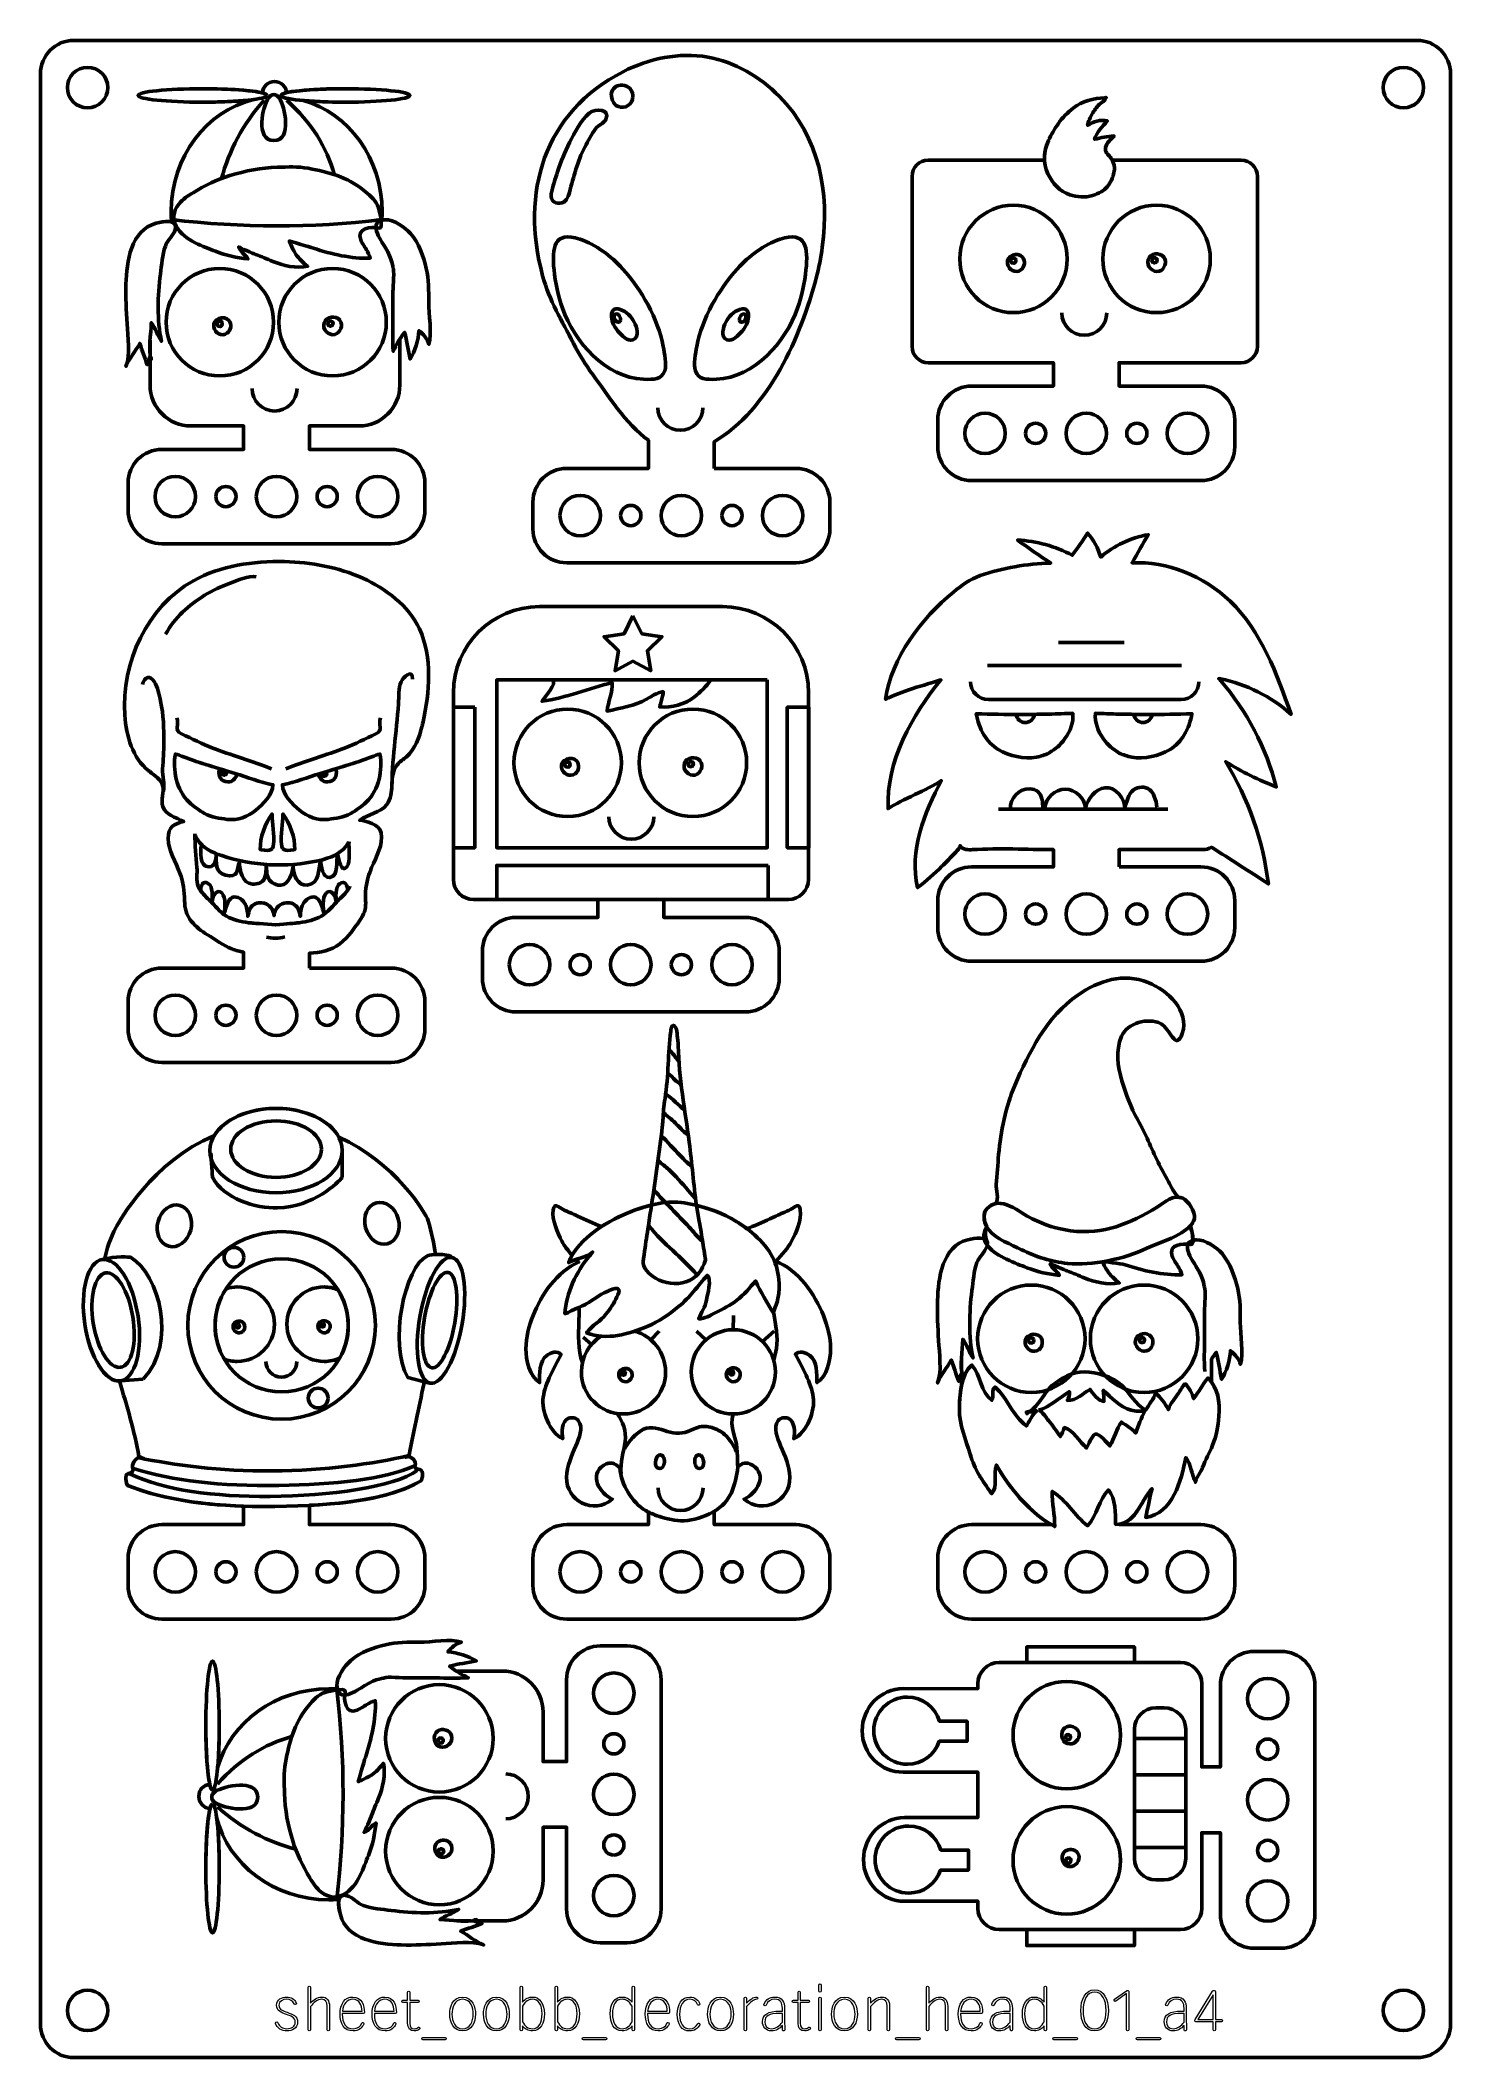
# Model space of a CAD drawing. Header units: centimetres. Extents: x -10.5 to 10.4, y -14.9 to 14.9.
import ezdxf

# ---------------------------------------------------------------- set-up
doc = ezdxf.new("R2010")
doc.units = ezdxf.units.CM
doc.header["$MEASUREMENT"] = 0
doc.layers.add('Layer 1', color=7, linetype='Continuous')

msp = doc.modelspace()

# ---------------------------------------------------------------- linework, layer by layer
at = {"layer": 'Layer 1', "lineweight": 53}
for centre in [(-9.8, 14.25), (9.7, 14.25), (-9.8, -14.25), (9.7, -14.25)]:
    msp.add_ellipse(centre, major_axis=(0, 0.3), ratio=1, dxfattribs=at)
at = {"layer": 'Layer 1', "color": 1, "lineweight": 53}
msp.add_open_spline([(-10.5, -14.45), (-10.5, -14.45), (-10.5, 14.45), (-10.5, 14.45), (-10.5, 14.45), (-10.5, 14.72614), (-10.27614, 14.95), (-10, 14.95), (-10, 14.95), (-10, 14.95), (9.9, 14.95), (9.9, 14.95), (9.9, 14.95), (10.17614, 14.95), (10.4, 14.72614), (10.4, 14.45), (10.4, 14.45), (10.4, 14.45), (10.4, -14.45), (10.4, -14.45), (10.4, -14.45), (10.4, -14.72614), (10.17614, -14.95), (9.9, -14.95), (9.9, -14.95), (9.9, -14.95), (-10, -14.95), (-10, -14.95), (-10, -14.95), (-10.27614, -14.95), (-10.5, -14.72614), (-10.5, -14.45)], degree=3, knots=[0, 0, 0, 0, 0.11111111, 0.11111111, 0.11111111, 0.11111111, 0.22222222, 0.22222222, 0.22222222, 0.22222222, 0.33333333, 0.33333333, 0.33333333, 0.33333333, 0.44444444, 0.44444444, 0.44444444, 0.44444444, 0.55555556, 0.55555556, 0.55555556, 0.55555556, 0.66666667, 0.66666667, 0.66666667, 0.66666667, 0.77777778, 0.77777778, 0.77777778, 0.77777778, 1, 1, 1, 1], dxfattribs=at)
at = {"layer": 'Layer 1', "color": 3, "lineweight": 53}
for points, knots in [([(-0.51251, 8.60625), (-0.51251, 8.60625), (-0.51251, 9.00127), (-0.51251, 9.00127), (-0.51251, 9.00127), (0.29162, 9.47052), (0.77784, 10.57625), (0.99736, 11.42695), (0.99736, 11.42695), (1.03625, 11.57765), (1.06689, 11.73097), (1.08795, 11.88518), (1.08795, 11.88518), (1.19779, 12.68905), (1.04757, 13.51665), (0.45167, 14.1195), (0.45167, 14.1195), (0.16352, 14.41099), (-0.20584, 14.63028), (-0.60954, 14.70117), (-0.60954, 14.70117), (-1.03499, 14.77585), (-1.48011, 14.68219), (-1.86426, 14.48454), (-1.86426, 14.48454), (-3.04411, 13.87756), (-3.38728, 12.69282), (-3.05641, 11.46155), (-3.05641, 11.46155), (-2.9583, 11.09648), (-2.77009, 10.79138), (-2.59993, 10.45931), (-2.59993, 10.45931), (-2.51376, 10.29108), (-2.42631, 10.14971), (-2.3137, 9.99654), (-2.3137, 9.99654), (-2.0971, 9.70191), (-1.82772, 9.2636), (-1.4875, 9.02246), (-1.4875, 9.02246), (-1.4875, 9.02246), (-1.4875, 8.60625), (-1.4875, 8.60625), (-1.4875, 8.60625), (-1.4875, 8.60625), (-2.7, 8.60625), (-2.7, 8.60625), (-2.7, 8.60625), (-2.97614, 8.60625), (-3.2, 8.38239), (-3.2, 8.10625), (-3.2, 8.10625), (-3.2, 8.10625), (-3.2, 7.70625), (-3.2, 7.70625), (-3.2, 7.70625), (-3.2, 7.43011), (-2.97614, 7.20625), (-2.7, 7.20625), (-2.7, 7.20625), (-2.7, 7.20625), (0.7, 7.20625), (0.7, 7.20625), (0.7, 7.20625), (0.97614, 7.20625), (1.2, 7.43011), (1.2, 7.70625), (1.2, 7.70625), (1.2, 7.70625), (1.2, 8.10625), (1.2, 8.10625), (1.2, 8.10625), (1.2, 8.38239), (0.97614, 8.60625), (0.7, 8.60625), (0.7, 8.60625), (0.7, 8.60625), (-0.51251, 8.60625), (-0.51251, 8.60625)], [0, 0, 0, 0, 0.04761905, 0.04761905, 0.04761905, 0.04761905, 0.0952381, 0.0952381, 0.0952381, 0.0952381, 0.14285714, 0.14285714, 0.14285714, 0.14285714, 0.19047619, 0.19047619, 0.19047619, 0.19047619, 0.23809524, 0.23809524, 0.23809524, 0.23809524, 0.28571429, 0.28571429, 0.28571429, 0.28571429, 0.33333333, 0.33333333, 0.33333333, 0.33333333, 0.38095238, 0.38095238, 0.38095238, 0.38095238, 0.42857143, 0.42857143, 0.42857143, 0.42857143, 0.47619048, 0.47619048, 0.47619048, 0.47619048, 0.52380952, 0.52380952, 0.52380952, 0.52380952, 0.57142857, 0.57142857, 0.57142857, 0.57142857, 0.61904762, 0.61904762, 0.61904762, 0.61904762, 0.66666667, 0.66666667, 0.66666667, 0.66666667, 0.71428571, 0.71428571, 0.71428571, 0.71428571, 0.76190476, 0.76190476, 0.76190476, 0.76190476, 0.80952381, 0.80952381, 0.80952381, 0.80952381, 0.85714286, 0.85714286, 0.85714286, 0.85714286, 0.9047619, 0.9047619, 0.9047619, 0.9047619, 1, 1, 1, 1]), ([(-5.3, 7.4875), (-5.3, 7.4875), (-8.7, 7.4875), (-8.7, 7.4875), (-8.7, 7.4875), (-8.97614, 7.4875), (-9.2, 7.71136), (-9.2, 7.9875), (-9.2, 7.9875), (-9.2, 7.9875), (-9.2, 8.3875), (-9.2, 8.3875), (-9.2, 8.3875), (-9.2, 8.66364), (-8.97614, 8.8875), (-8.7, 8.8875), (-8.7, 8.8875), (-8.7, 8.8875), (-7.4875, 8.8875), (-7.4875, 8.8875), (-7.4875, 8.8875), (-7.4875, 8.8875), (-7.4875, 9.23449), (-7.4875, 9.23449), (-7.4875, 9.23449), (-7.4875, 9.23449), (-8.268, 9.23449), (-8.268, 9.23449), (-8.268, 9.23449), (-8.60172, 9.23449), (-8.87478, 9.50755), (-8.87478, 9.84126), (-8.87478, 9.84126), (-8.87478, 9.84126), (-8.87478, 10.25851), (-8.87478, 10.25851), (-8.87478, 10.25851), (-8.88612, 10.22585), (-8.90225, 10.18052), (-8.91599, 10.14281), (-8.91599, 10.14281), (-8.95257, 10.23652), (-8.98862, 10.35644), (-9.02748, 10.4578), (-9.02748, 10.4578), (-9.0881, 10.33993), (-9.18206, 10.24283), (-9.2308, 10.11741), (-9.2308, 10.11741), (-9.16452, 10.28795), (-9.20439, 10.56164), (-9.21498, 10.74645), (-9.21498, 10.74645), (-9.22624, 10.9437), (-9.23833, 11.14126), (-9.2313, 11.33888), (-9.2313, 11.33888), (-9.2196, 11.66689), (-9.16305, 12.14187), (-8.78137, 12.23965), (-8.78137, 12.23965), (-8.67288, 12.26745), (-8.50573, 12.29521), (-8.49552, 12.19269), (-8.49552, 12.19269), (-8.49552, 12.19269), (-8.48747, 12.19591), (-8.48747, 12.19591), (-8.48747, 12.19591), (-8.50299, 12.22556), (-8.51381, 12.25668), (-8.51877, 12.28898), (-8.51877, 12.28898), (-8.51877, 12.28898), (-8.5581, 12.29362), (-8.5581, 12.29362), (-8.5581, 12.29362), (-8.56048, 12.33224), (-8.5618, 12.37141), (-8.5618, 12.41083), (-8.5618, 12.41083), (-8.5618, 13.22399), (-8.03844, 13.90387), (-7.33858, 14.07293), (-7.33858, 14.07293), (-7.51335, 14.04929), (-7.7877, 14.03405), (-8.09625, 14.03405), (-8.09625, 14.03405), (-8.62417, 14.03405), (-9.05216, 14.07864), (-9.05216, 14.13367), (-9.05216, 14.13367), (-9.05216, 14.18871), (-8.62417, 14.23329), (-8.09625, 14.23329), (-8.09625, 14.23329), (-7.69489, 14.23329), (-7.35136, 14.20751), (-7.20969, 14.17098), (-7.20969, 14.17098), (-7.20255, 14.26429), (-7.12456, 14.33778), (-7.02942, 14.33778), (-7.02942, 14.33778), (-6.93564, 14.33778), (-6.85856, 14.2664), (-6.84951, 14.17502), (-6.84951, 14.17502), (-6.69881, 14.20941), (-6.36598, 14.23329), (-5.97958, 14.23329), (-5.97958, 14.23329), (-5.45165, 14.23329), (-5.0237, 14.18871), (-5.0237, 14.13367), (-5.0237, 14.13367), (-5.0237, 14.07864), (-5.45165, 14.03405), (-5.97958, 14.03405), (-5.97958, 14.03405), (-6.2173, 14.03405), (-6.43474, 14.0431), (-6.60197, 14.05806), (-6.60197, 14.05806), (-5.93068, 13.86686), (-5.43522, 13.20187), (-5.43522, 12.41083), (-5.43522, 12.41083), (-5.43522, 12.37141), (-5.43653, 12.33224), (-5.43893, 12.29362), (-5.43893, 12.29362), (-5.43893, 12.29362), (-5.45144, 12.29211), (-5.45144, 12.29211), (-5.45144, 12.29211), (-5.45092, 12.28828), (-5.45045, 12.2845), (-5.45, 12.28075), (-5.45, 12.28075), (-5.43347, 12.28588), (-5.41391, 12.28938), (-5.3909, 12.29101), (-5.3909, 12.29101), (-5.26685, 12.29977), (-5.09276, 12.17502), (-5.01479, 12.08635), (-5.01479, 12.08635), (-4.89142, 11.94604), (-4.82588, 11.74903), (-4.78124, 11.56883), (-4.78124, 11.56883), (-4.7412, 11.40709), (-4.74486, 11.23456), (-4.74486, 11.06761), (-4.74486, 11.06761), (-4.74486, 10.89331), (-4.69189, 10.60363), (-4.74171, 10.4468), (-4.74171, 10.4468), (-4.76399, 10.5219), (-4.82558, 10.60316), (-4.88903, 10.64589), (-4.88903, 10.64589), (-4.89614, 10.5111), (-4.94864, 10.3364), (-5.02071, 10.22462), (-5.02071, 10.22462), (-5.04878, 10.355), (-5.06405, 10.49204), (-5.10109, 10.62221), (-5.10109, 10.62221), (-5.12612, 10.59137), (-5.14999, 10.55751), (-5.17238, 10.52232), (-5.17238, 10.52232), (-5.17238, 10.52232), (-5.17238, 9.84126), (-5.17238, 9.84126), (-5.17238, 9.84126), (-5.17238, 9.50755), (-5.44542, 9.23449), (-5.77915, 9.23449), (-5.77915, 9.23449), (-5.77915, 9.23449), (-6.51251, 9.23449), (-6.51251, 9.23449), (-6.51251, 9.23449), (-6.51251, 9.23449), (-6.51251, 8.8875), (-6.51251, 8.8875), (-6.51251, 8.8875), (-6.51251, 8.8875), (-5.3, 8.8875), (-5.3, 8.8875), (-5.3, 8.8875), (-5.02386, 8.8875), (-4.8, 8.66364), (-4.8, 8.3875), (-4.8, 8.3875), (-4.8, 8.3875), (-4.8, 7.9875), (-4.8, 7.9875), (-4.8, 7.9875), (-4.8, 7.71136), (-5.02386, 7.4875), (-5.3, 7.4875)], [0, 0, 0, 0, 0.01886792, 0.01886792, 0.01886792, 0.01886792, 0.03773585, 0.03773585, 0.03773585, 0.03773585, 0.05660377, 0.05660377, 0.05660377, 0.05660377, 0.0754717, 0.0754717, 0.0754717, 0.0754717, 0.09433962, 0.09433962, 0.09433962, 0.09433962, 0.11320755, 0.11320755, 0.11320755, 0.11320755, 0.13207547, 0.13207547, 0.13207547, 0.13207547, 0.1509434, 0.1509434, 0.1509434, 0.1509434, 0.16981132, 0.16981132, 0.16981132, 0.16981132, 0.18867925, 0.18867925, 0.18867925, 0.18867925, 0.20754717, 0.20754717, 0.20754717, 0.20754717, 0.22641509, 0.22641509, 0.22641509, 0.22641509, 0.24528302, 0.24528302, 0.24528302, 0.24528302, 0.26415094, 0.26415094, 0.26415094, 0.26415094, 0.28301887, 0.28301887, 0.28301887, 0.28301887, 0.30188679, 0.30188679, 0.30188679, 0.30188679, 0.32075472, 0.32075472, 0.32075472, 0.32075472, 0.33962264, 0.33962264, 0.33962264, 0.33962264, 0.35849057, 0.35849057, 0.35849057, 0.35849057, 0.37735849, 0.37735849, 0.37735849, 0.37735849, 0.39622642, 0.39622642, 0.39622642, 0.39622642, 0.41509434, 0.41509434, 0.41509434, 0.41509434, 0.43396226, 0.43396226, 0.43396226, 0.43396226, 0.45283019, 0.45283019, 0.45283019, 0.45283019, 0.47169811, 0.47169811, 0.47169811, 0.47169811, 0.49056604, 0.49056604, 0.49056604, 0.49056604, 0.50943396, 0.50943396, 0.50943396, 0.50943396, 0.52830189, 0.52830189, 0.52830189, 0.52830189, 0.54716981, 0.54716981, 0.54716981, 0.54716981, 0.56603774, 0.56603774, 0.56603774, 0.56603774, 0.58490566, 0.58490566, 0.58490566, 0.58490566, 0.60377358, 0.60377358, 0.60377358, 0.60377358, 0.62264151, 0.62264151, 0.62264151, 0.62264151, 0.64150943, 0.64150943, 0.64150943, 0.64150943, 0.66037736, 0.66037736, 0.66037736, 0.66037736, 0.67924528, 0.67924528, 0.67924528, 0.67924528, 0.69811321, 0.69811321, 0.69811321, 0.69811321, 0.71698113, 0.71698113, 0.71698113, 0.71698113, 0.73584906, 0.73584906, 0.73584906, 0.73584906, 0.75471698, 0.75471698, 0.75471698, 0.75471698, 0.77358491, 0.77358491, 0.77358491, 0.77358491, 0.79245283, 0.79245283, 0.79245283, 0.79245283, 0.81132075, 0.81132075, 0.81132075, 0.81132075, 0.83018868, 0.83018868, 0.83018868, 0.83018868, 0.8490566, 0.8490566, 0.8490566, 0.8490566, 0.86792453, 0.86792453, 0.86792453, 0.86792453, 0.88679245, 0.88679245, 0.88679245, 0.88679245, 0.90566038, 0.90566038, 0.90566038, 0.90566038, 0.9245283, 0.9245283, 0.9245283, 0.9245283, 0.94339623, 0.94339623, 0.94339623, 0.94339623, 0.96226415, 0.96226415, 0.96226415, 0.96226415, 1, 1, 1, 1]), ([(6.7, 8.425), (6.7, 8.425), (3.3, 8.425), (3.3, 8.425), (3.3, 8.425), (3.02386, 8.425), (2.8, 8.64886), (2.8, 8.925), (2.8, 8.925), (2.8, 8.925), (2.8, 9.325), (2.8, 9.325), (2.8, 9.325), (2.8, 9.60114), (3.02386, 9.825), (3.3, 9.825), (3.3, 9.825), (3.3, 9.825), (4.5125, 9.825), (4.5125, 9.825), (4.5125, 9.825), (4.5125, 9.825), (4.5125, 10.172), (4.5125, 10.172), (4.5125, 10.172), (4.5125, 10.172), (2.65845, 10.172), (2.65845, 10.172), (2.65845, 10.172), (2.52602, 10.172), (2.41767, 10.28035), (2.41767, 10.41277), (2.41767, 10.41277), (2.41767, 10.41277), (2.41767, 12.93399), (2.41767, 12.93399), (2.41767, 12.93399), (2.41767, 13.06641), (2.52602, 13.17477), (2.65845, 13.17477), (2.65845, 13.17477), (2.65845, 13.17477), (4.38034, 13.17477), (4.38034, 13.17477), (4.38034, 13.17477), (4.3748, 13.27082), (4.39591, 13.3667), (4.43963, 13.46401), (4.43963, 13.46401), (4.48035, 13.55466), (4.53175, 13.63515), (4.58679, 13.71746), (4.58679, 13.71746), (4.64548, 13.80522), (4.72773, 13.87767), (4.80832, 13.94558), (4.80832, 13.94558), (4.93763, 14.0543), (5.10939, 14.08922), (5.27344, 14.09984), (5.27344, 14.09984), (5.28116, 14.10034), (5.2888, 14.10072), (5.29636, 14.10108), (5.29636, 14.10108), (5.28653, 14.06268), (5.21845, 14.02602), (5.19007, 13.99714), (5.19007, 13.99714), (5.15093, 13.95732), (5.11447, 13.90996), (5.08914, 13.86038), (5.08914, 13.86038), (5.06311, 13.80943), (5.02705, 13.74816), (5.0198, 13.69082), (5.0198, 13.69082), (5.10307, 13.74207), (5.21347, 13.78209), (5.31217, 13.75492), (5.31217, 13.75492), (5.24324, 13.67469), (5.15291, 13.5881), (5.12266, 13.48335), (5.12266, 13.48335), (5.22226, 13.50743), (5.31034, 13.5279), (5.41279, 13.53399), (5.41279, 13.53399), (5.36263, 13.48827), (5.30275, 13.43081), (5.28679, 13.36214), (5.28679, 13.36214), (5.27065, 13.29264), (5.32052, 13.26258), (5.3594, 13.21546), (5.3594, 13.21546), (5.36986, 13.20279), (5.37885, 13.18914), (5.38641, 13.17477), (5.38641, 13.17477), (5.38641, 13.17477), (7.2944, 13.17477), (7.2944, 13.17477), (7.2944, 13.17477), (7.42682, 13.17477), (7.53519, 13.06641), (7.53519, 12.93399), (7.53519, 12.93399), (7.53519, 12.93399), (7.53519, 10.41277), (7.53519, 10.41277), (7.53519, 10.41277), (7.53519, 10.28035), (7.42682, 10.172), (7.2944, 10.172), (7.2944, 10.172), (7.2944, 10.172), (5.48749, 10.172), (5.48749, 10.172), (5.48749, 10.172), (5.48749, 10.172), (5.48749, 9.825), (5.48749, 9.825), (5.48749, 9.825), (5.48749, 9.825), (6.7, 9.825), (6.7, 9.825), (6.7, 9.825), (6.97614, 9.825), (7.2, 9.60114), (7.2, 9.325), (7.2, 9.325), (7.2, 9.325), (7.2, 8.925), (7.2, 8.925), (7.2, 8.925), (7.2, 8.64886), (6.97614, 8.425), (6.7, 8.425)], [0, 0, 0, 0, 0.02777778, 0.02777778, 0.02777778, 0.02777778, 0.05555556, 0.05555556, 0.05555556, 0.05555556, 0.08333333, 0.08333333, 0.08333333, 0.08333333, 0.11111111, 0.11111111, 0.11111111, 0.11111111, 0.13888889, 0.13888889, 0.13888889, 0.13888889, 0.16666667, 0.16666667, 0.16666667, 0.16666667, 0.19444444, 0.19444444, 0.19444444, 0.19444444, 0.22222222, 0.22222222, 0.22222222, 0.22222222, 0.25, 0.25, 0.25, 0.25, 0.27777778, 0.27777778, 0.27777778, 0.27777778, 0.30555556, 0.30555556, 0.30555556, 0.30555556, 0.33333333, 0.33333333, 0.33333333, 0.33333333, 0.36111111, 0.36111111, 0.36111111, 0.36111111, 0.38888889, 0.38888889, 0.38888889, 0.38888889, 0.41666667, 0.41666667, 0.41666667, 0.41666667, 0.44444444, 0.44444444, 0.44444444, 0.44444444, 0.47222222, 0.47222222, 0.47222222, 0.47222222, 0.5, 0.5, 0.5, 0.5, 0.52777778, 0.52777778, 0.52777778, 0.52777778, 0.55555556, 0.55555556, 0.55555556, 0.55555556, 0.58333333, 0.58333333, 0.58333333, 0.58333333, 0.61111111, 0.61111111, 0.61111111, 0.61111111, 0.63888889, 0.63888889, 0.63888889, 0.63888889, 0.66666667, 0.66666667, 0.66666667, 0.66666667, 0.69444444, 0.69444444, 0.69444444, 0.69444444, 0.72222222, 0.72222222, 0.72222222, 0.72222222, 0.75, 0.75, 0.75, 0.75, 0.77777778, 0.77777778, 0.77777778, 0.77777778, 0.80555556, 0.80555556, 0.80555556, 0.80555556, 0.83333333, 0.83333333, 0.83333333, 0.83333333, 0.86111111, 0.86111111, 0.86111111, 0.86111111, 0.88888889, 0.88888889, 0.88888889, 0.88888889, 0.91666667, 0.91666667, 0.91666667, 0.91666667, 0.94444444, 0.94444444, 0.94444444, 0.94444444, 1, 1, 1, 1]), ([(5.4875, 2.7), (5.4875, 2.7), (5.4875, 2.95526), (5.4875, 2.95526), (5.4875, 2.95526), (5.4875, 2.95526), (6.01427, 2.95526), (6.01427, 2.95526), (6.01427, 2.95526), (6.01427, 2.95526), (6.72534, 2.95526), (6.72534, 2.95526), (6.72534, 2.95526), (6.77255, 2.95526), (6.81707, 2.96783), (6.85541, 2.98987), (6.85541, 2.98987), (7.13826, 2.81175), (7.41912, 2.63096), (7.6982, 2.44755), (7.6982, 2.44755), (7.6226, 3.08773), (7.40367, 3.71186), (7.06597, 4.25682), (7.06597, 4.25682), (7.30556, 4.1091), (7.55713, 3.98453), (7.81505, 3.88534), (7.81505, 3.88534), (7.66736, 4.46338), (7.38032, 5.00943), (6.9899, 5.46092), (6.9899, 5.46092), (6.9815, 5.47107), (6.97269, 5.48076), (6.96409, 5.49069), (6.96409, 5.49069), (6.97269, 5.48915), (6.98129, 5.48738), (6.9899, 5.48563), (6.9899, 5.48563), (7.37018, 5.40935), (7.73702, 5.22549), (8.03637, 4.9594), (8.03637, 4.9594), (7.82233, 5.56476), (7.59284, 6.19172), (7.1301, 6.63749), (7.1301, 6.63749), (6.74056, 7.0127), (6.19824, 7.22631), (5.67863, 7.20735), (5.67863, 7.20735), (5.75889, 7.34668), (5.83871, 7.48534), (5.91806, 7.62312), (5.91806, 7.62312), (5.65549, 7.57683), (5.41036, 7.46154), (5.21347, 7.29069), (5.21347, 7.29069), (5.17667, 7.41965), (5.10942, 7.54266), (5.01884, 7.64717), (5.01884, 7.64717), (4.94851, 7.5345), (4.8731, 7.42429), (4.79309, 7.31715), (4.79309, 7.31715), (4.54221, 7.45182), (4.26158, 7.53009), (3.98117, 7.54356), (3.98117, 7.54356), (4.14209, 7.4254), (4.3061, 7.31162), (4.47301, 7.20251), (4.47301, 7.20251), (4.11719, 7.19304), (3.76403, 7.13065), (3.42872, 7.01733), (3.42872, 7.01733), (3.27374, 6.96243), (3.15668, 6.87581), (3.03124, 6.77261), (3.03124, 6.77261), (2.56277, 6.3877), (2.11015, 5.79887), (2.02572, 5.18097), (2.02572, 5.18097), (2.23649, 5.29978), (2.61722, 5.397), (2.84606, 5.4715), (2.84606, 5.4715), (2.42013, 4.95168), (2.033, 4.26187), (2.06255, 3.56216), (2.06255, 3.56216), (2.27461, 3.70169), (2.64389, 3.84015), (2.85288, 3.97751), (2.85288, 3.97751), (2.60246, 3.50528), (2.37227, 2.93123), (2.50102, 2.39331), (2.50102, 2.39331), (2.62937, 2.48964), (2.74775, 2.59714), (2.86186, 2.70976), (2.86186, 2.70976), (2.91633, 2.76348), (2.97025, 2.81776), (3.02473, 2.87152), (3.02473, 2.87152), (3.04066, 2.88726), (3.14189, 2.99323), (3.13102, 3.01449), (3.13102, 3.01449), (3.16382, 2.95034), (3.25645, 2.95134), (3.31583, 2.95488), (3.31583, 2.95488), (3.71164, 2.97834), (4.11565, 2.95659), (4.5125, 2.95532), (4.5125, 2.95532), (4.5125, 2.95532), (4.5125, 2.7), (4.5125, 2.7), (4.5125, 2.7), (4.5125, 2.7), (3.3, 2.7), (3.3, 2.7), (3.3, 2.7), (3.02386, 2.7), (2.8, 2.47614), (2.8, 2.2), (2.8, 2.2), (2.8, 2.2), (2.8, 1.8), (2.8, 1.8), (2.8, 1.8), (2.8, 1.52386), (3.02386, 1.3), (3.3, 1.3), (3.3, 1.3), (3.3, 1.3), (6.7, 1.3), (6.7, 1.3), (6.7, 1.3), (6.97614, 1.3), (7.2, 1.52386), (7.2, 1.8), (7.2, 1.8), (7.2, 1.8), (7.2, 2.2), (7.2, 2.2), (7.2, 2.2), (7.2, 2.47614), (6.97614, 2.7), (6.7, 2.7), (6.7, 2.7), (6.7, 2.7), (5.4875, 2.7), (5.4875, 2.7)], [0, 0, 0, 0, 0.02380952, 0.02380952, 0.02380952, 0.02380952, 0.04761905, 0.04761905, 0.04761905, 0.04761905, 0.07142857, 0.07142857, 0.07142857, 0.07142857, 0.0952381, 0.0952381, 0.0952381, 0.0952381, 0.11904762, 0.11904762, 0.11904762, 0.11904762, 0.14285714, 0.14285714, 0.14285714, 0.14285714, 0.16666667, 0.16666667, 0.16666667, 0.16666667, 0.19047619, 0.19047619, 0.19047619, 0.19047619, 0.21428571, 0.21428571, 0.21428571, 0.21428571, 0.23809524, 0.23809524, 0.23809524, 0.23809524, 0.26190476, 0.26190476, 0.26190476, 0.26190476, 0.28571429, 0.28571429, 0.28571429, 0.28571429, 0.30952381, 0.30952381, 0.30952381, 0.30952381, 0.33333333, 0.33333333, 0.33333333, 0.33333333, 0.35714286, 0.35714286, 0.35714286, 0.35714286, 0.38095238, 0.38095238, 0.38095238, 0.38095238, 0.4047619, 0.4047619, 0.4047619, 0.4047619, 0.42857143, 0.42857143, 0.42857143, 0.42857143, 0.45238095, 0.45238095, 0.45238095, 0.45238095, 0.47619048, 0.47619048, 0.47619048, 0.47619048, 0.5, 0.5, 0.5, 0.5, 0.52380952, 0.52380952, 0.52380952, 0.52380952, 0.54761905, 0.54761905, 0.54761905, 0.54761905, 0.57142857, 0.57142857, 0.57142857, 0.57142857, 0.5952381, 0.5952381, 0.5952381, 0.5952381, 0.61904762, 0.61904762, 0.61904762, 0.61904762, 0.64285714, 0.64285714, 0.64285714, 0.64285714, 0.66666667, 0.66666667, 0.66666667, 0.66666667, 0.69047619, 0.69047619, 0.69047619, 0.69047619, 0.71428571, 0.71428571, 0.71428571, 0.71428571, 0.73809524, 0.73809524, 0.73809524, 0.73809524, 0.76190476, 0.76190476, 0.76190476, 0.76190476, 0.78571429, 0.78571429, 0.78571429, 0.78571429, 0.80952381, 0.80952381, 0.80952381, 0.80952381, 0.83333333, 0.83333333, 0.83333333, 0.83333333, 0.85714286, 0.85714286, 0.85714286, 0.85714286, 0.88095238, 0.88095238, 0.88095238, 0.88095238, 0.9047619, 0.9047619, 0.9047619, 0.9047619, 0.92857143, 0.92857143, 0.92857143, 0.92857143, 0.95238095, 0.95238095, 0.95238095, 0.95238095, 1, 1, 1, 1]), ([(-6.51251, 1.2), (-6.51251, 1.2), (-6.51251, 1.41947), (-6.51251, 1.41947), (-6.51251, 1.41947), (-6.35211, 1.42991), (-6.19367, 1.46171), (-6.0631, 1.55734), (-6.0631, 1.55734), (-5.93731, 1.64947), (-5.81042, 1.83336), (-5.72815, 1.96871), (-5.72815, 1.96871), (-5.6749, 2.0564), (-5.6756, 2.13617), (-5.68138, 2.23157), (-5.68138, 2.23157), (-5.68918, 2.36074), (-5.65862, 2.50658), (-5.61464, 2.62716), (-5.61464, 2.62716), (-5.5548, 2.79139), (-5.44375, 2.9591), (-5.44222, 3.14007), (-5.44222, 3.14007), (-5.44065, 3.32333), (-5.60539, 3.35216), (-5.74153, 3.3909), (-5.74153, 3.3909), (-5.74153, 3.3909), (-5.76687, 3.3907), (-5.76687, 3.3907), (-5.76687, 3.3907), (-5.64559, 3.48057), (-5.46134, 3.49886), (-5.36727, 3.62193), (-5.36727, 3.62193), (-5.24159, 3.78598), (-5.34109, 4.0503), (-5.21196, 4.21196), (-5.21196, 4.21196), (-5.17438, 4.25905), (-5.12147, 4.29107), (-5.07622, 4.33102), (-5.07622, 4.33102), (-4.94554, 4.44558), (-4.88363, 4.61889), (-4.8426, 4.78769), (-4.8426, 4.78769), (-4.83759, 4.80727), (-4.83309, 4.82738), (-4.8286, 4.84722), (-4.8286, 4.84722), (-4.73095, 5.28007), (-4.68783, 5.81136), (-4.88229, 6.2257), (-4.88229, 6.2257), (-5.04765, 6.57733), (-5.37786, 6.82021), (-5.7234, 6.97739), (-5.7234, 6.97739), (-6.08536, 7.14195), (-6.48568, 7.21471), (-6.88174, 7.22344), (-6.88174, 7.22344), (-7.34687, 7.2335), (-7.8255, 7.16709), (-8.23139, 6.93982), (-8.23139, 6.93982), (-8.91824, 6.55512), (-9.3003, 5.73093), (-9.24791, 4.94565), (-9.24791, 4.94565), (-9.22754, 4.63846), (-9.13466, 4.31409), (-8.89416, 4.122), (-8.89416, 4.122), (-8.88939, 4.11803), (-8.88464, 4.11433), (-8.87961, 4.11063), (-8.87961, 4.11063), (-8.80394, 4.05216), (-8.71583, 3.99843), (-8.6891, 3.90795), (-8.6891, 3.90795), (-8.65921, 3.80635), (-8.71901, 3.69363), (-8.68593, 3.59309), (-8.68593, 3.59309), (-8.64495, 3.46779), (-8.49541, 3.4349), (-8.37572, 3.36959), (-8.37572, 3.36959), (-8.37572, 3.36959), (-8.38392, 3.36952), (-8.38392, 3.36952), (-8.38392, 3.36952), (-8.52008, 3.33079), (-8.60543, 3.30195), (-8.60387, 3.1187), (-8.60387, 3.1187), (-8.60233, 2.93772), (-8.49129, 2.77001), (-8.43144, 2.60578), (-8.43144, 2.60578), (-8.38076, 2.46682), (-8.36927, 2.34466), (-8.36347, 2.19908), (-8.36347, 2.19908), (-8.35875, 2.0805), (-8.33865, 1.99202), (-8.26311, 1.89471), (-8.26311, 1.89471), (-8.19838, 1.81134), (-8.11106, 1.74722), (-8.02171, 1.69302), (-8.02171, 1.69302), (-7.90426, 1.62177), (-7.79186, 1.53416), (-7.66349, 1.48487), (-7.66349, 1.48487), (-7.60447, 1.46222), (-7.54589, 1.4459), (-7.48751, 1.43426), (-7.48751, 1.43426), (-7.48751, 1.43426), (-7.48751, 1.2), (-7.48751, 1.2), (-7.48751, 1.2), (-7.48751, 1.2), (-8.7, 1.2), (-8.7, 1.2), (-8.7, 1.2), (-8.97614, 1.2), (-9.2, 0.97614), (-9.2, 0.7), (-9.2, 0.7), (-9.2, 0.7), (-9.2, 0.3), (-9.2, 0.3), (-9.2, 0.3), (-9.2, 0.02386), (-8.97614, -0.2), (-8.7, -0.2), (-8.7, -0.2), (-8.7, -0.2), (-5.3, -0.2), (-5.3, -0.2), (-5.3, -0.2), (-5.02386, -0.2), (-4.8, 0.02386), (-4.8, 0.3), (-4.8, 0.3), (-4.8, 0.3), (-4.8, 0.7), (-4.8, 0.7), (-4.8, 0.7), (-4.8, 0.97614), (-5.02386, 1.2), (-5.3, 1.2), (-5.3, 1.2), (-5.3, 1.2), (-6.51251, 1.2), (-6.51251, 1.2)], [0, 0, 0, 0, 0.02380952, 0.02380952, 0.02380952, 0.02380952, 0.04761905, 0.04761905, 0.04761905, 0.04761905, 0.07142857, 0.07142857, 0.07142857, 0.07142857, 0.0952381, 0.0952381, 0.0952381, 0.0952381, 0.11904762, 0.11904762, 0.11904762, 0.11904762, 0.14285714, 0.14285714, 0.14285714, 0.14285714, 0.16666667, 0.16666667, 0.16666667, 0.16666667, 0.19047619, 0.19047619, 0.19047619, 0.19047619, 0.21428571, 0.21428571, 0.21428571, 0.21428571, 0.23809524, 0.23809524, 0.23809524, 0.23809524, 0.26190476, 0.26190476, 0.26190476, 0.26190476, 0.28571429, 0.28571429, 0.28571429, 0.28571429, 0.30952381, 0.30952381, 0.30952381, 0.30952381, 0.33333333, 0.33333333, 0.33333333, 0.33333333, 0.35714286, 0.35714286, 0.35714286, 0.35714286, 0.38095238, 0.38095238, 0.38095238, 0.38095238, 0.4047619, 0.4047619, 0.4047619, 0.4047619, 0.42857143, 0.42857143, 0.42857143, 0.42857143, 0.45238095, 0.45238095, 0.45238095, 0.45238095, 0.47619048, 0.47619048, 0.47619048, 0.47619048, 0.5, 0.5, 0.5, 0.5, 0.52380952, 0.52380952, 0.52380952, 0.52380952, 0.54761905, 0.54761905, 0.54761905, 0.54761905, 0.57142857, 0.57142857, 0.57142857, 0.57142857, 0.5952381, 0.5952381, 0.5952381, 0.5952381, 0.61904762, 0.61904762, 0.61904762, 0.61904762, 0.64285714, 0.64285714, 0.64285714, 0.64285714, 0.66666667, 0.66666667, 0.66666667, 0.66666667, 0.69047619, 0.69047619, 0.69047619, 0.69047619, 0.71428571, 0.71428571, 0.71428571, 0.71428571, 0.73809524, 0.73809524, 0.73809524, 0.73809524, 0.76190476, 0.76190476, 0.76190476, 0.76190476, 0.78571429, 0.78571429, 0.78571429, 0.78571429, 0.80952381, 0.80952381, 0.80952381, 0.80952381, 0.83333333, 0.83333333, 0.83333333, 0.83333333, 0.85714286, 0.85714286, 0.85714286, 0.85714286, 0.88095238, 0.88095238, 0.88095238, 0.88095238, 0.9047619, 0.9047619, 0.9047619, 0.9047619, 0.92857143, 0.92857143, 0.92857143, 0.92857143, 0.95238095, 0.95238095, 0.95238095, 0.95238095, 1, 1, 1, 1]), ([(-0.05, 0.55), (-0.05, 0.55), (-3.45, 0.55), (-3.45, 0.55), (-3.45, 0.55), (-3.72614, 0.55), (-3.95, 0.77386), (-3.95, 1.05), (-3.95, 1.05), (-3.95, 1.05), (-3.95, 1.45), (-3.95, 1.45), (-3.95, 1.45), (-3.95, 1.72614), (-3.72614, 1.95), (-3.45, 1.95), (-3.45, 1.95), (-3.45, 1.95), (-2.2375, 1.95), (-2.2375, 1.95), (-2.2375, 1.95), (-2.2375, 1.95), (-2.2375, 2.21532), (-2.2375, 2.21532), (-2.2375, 2.21532), (-2.2375, 2.21532), (-4.0791, 2.21532), (-4.0791, 2.21532), (-4.0791, 2.21532), (-4.24479, 2.21532), (-4.3791, 2.34964), (-4.3791, 2.51533), (-4.3791, 2.51533), (-4.3791, 2.51533), (-4.3791, 5.28139), (-4.3791, 5.28139), (-4.3791, 5.28139), (-4.3791, 5.98556), (-3.80826, 6.55639), (-3.1041, 6.55639), (-3.1041, 6.55639), (-3.1041, 6.55639), (-0.39004, 6.55639), (-0.39004, 6.55639), (-0.39004, 6.55639), (0.31413, 6.55639), (0.88495, 5.98556), (0.88495, 5.28139), (0.88495, 5.28139), (0.88495, 5.28139), (0.88495, 2.51533), (0.88495, 2.51533), (0.88495, 2.51533), (0.88495, 2.34964), (0.75067, 2.21532), (0.58497, 2.21532), (0.58497, 2.21532), (0.58497, 2.21532), (-1.26251, 2.21532), (-1.26251, 2.21532), (-1.26251, 2.21532), (-1.26251, 2.21532), (-1.26251, 1.95), (-1.26251, 1.95), (-1.26251, 1.95), (-1.26251, 1.95), (-0.05, 1.95), (-0.05, 1.95), (-0.05, 1.95), (0.22614, 1.95), (0.45, 1.72614), (0.45, 1.45), (0.45, 1.45), (0.45, 1.45), (0.45, 1.05), (0.45, 1.05), (0.45, 1.05), (0.45, 0.77386), (0.22614, 0.55), (-0.05, 0.55)], [0, 0, 0, 0, 0.04761905, 0.04761905, 0.04761905, 0.04761905, 0.0952381, 0.0952381, 0.0952381, 0.0952381, 0.14285714, 0.14285714, 0.14285714, 0.14285714, 0.19047619, 0.19047619, 0.19047619, 0.19047619, 0.23809524, 0.23809524, 0.23809524, 0.23809524, 0.28571429, 0.28571429, 0.28571429, 0.28571429, 0.33333333, 0.33333333, 0.33333333, 0.33333333, 0.38095238, 0.38095238, 0.38095238, 0.38095238, 0.42857143, 0.42857143, 0.42857143, 0.42857143, 0.47619048, 0.47619048, 0.47619048, 0.47619048, 0.52380952, 0.52380952, 0.52380952, 0.52380952, 0.57142857, 0.57142857, 0.57142857, 0.57142857, 0.61904762, 0.61904762, 0.61904762, 0.61904762, 0.66666667, 0.66666667, 0.66666667, 0.66666667, 0.71428571, 0.71428571, 0.71428571, 0.71428571, 0.76190476, 0.76190476, 0.76190476, 0.76190476, 0.80952381, 0.80952381, 0.80952381, 0.80952381, 0.85714286, 0.85714286, 0.85714286, 0.85714286, 0.9047619, 0.9047619, 0.9047619, 0.9047619, 1, 1, 1, 1]), ([(5.48749, -7.05), (5.48749, -7.05), (5.48749, -7.04349), (5.48749, -7.04349), (5.48749, -7.04349), (5.7426, -7.00408), (5.82126, -6.68124), (5.97507, -6.51681), (5.97507, -6.51681), (5.93598, -6.65751), (5.91422, -6.80152), (5.88102, -6.94282), (5.88102, -6.94282), (6.28841, -6.88319), (6.40608, -6.39361), (6.47406, -6.05694), (6.47406, -6.05694), (6.55865, -6.15417), (6.56054, -6.31366), (6.6185, -6.42118), (6.6185, -6.42118), (6.60886, -6.40068), (6.71338, -6.23645), (6.72495, -6.20295), (6.72495, -6.20295), (6.76456, -6.0885), (6.82908, -5.98481), (6.87316, -5.87222), (6.87316, -5.87222), (6.92882, -5.73001), (6.95628, -5.59675), (6.9661, -5.44444), (6.9661, -5.44444), (6.97871, -5.2492), (6.9627, -5.08348), (6.85409, -4.93545), (6.85409, -4.93545), (6.85409, -4.93545), (6.85409, -4.59724), (6.85409, -4.59724), (6.85409, -4.59724), (6.87648, -4.56205), (6.90036, -4.52821), (6.92538, -4.49737), (6.92538, -4.49737), (6.9624, -4.62754), (6.97768, -4.76458), (7.00576, -4.89496), (7.00576, -4.89496), (7.07783, -4.78317), (7.13033, -4.60847), (7.13744, -4.47369), (7.13744, -4.47369), (7.20089, -4.51645), (7.26249, -4.59767), (7.28476, -4.67278), (7.28476, -4.67278), (7.33457, -4.51595), (7.28161, -4.22627), (7.28161, -4.05197), (7.28161, -4.05197), (7.28161, -3.88501), (7.28525, -3.71248), (7.24523, -3.55075), (7.24523, -3.55075), (7.20058, -3.37054), (7.13505, -3.17353), (7.01165, -3.03322), (7.01165, -3.03322), (6.9337, -2.94456), (6.7596, -2.81981), (6.63557, -2.82856), (6.63557, -2.82856), (6.61416, -2.83007), (6.59573, -2.83321), (6.57995, -2.83777), (6.57995, -2.83777), (6.58009, -2.77677), (6.55976, -2.68348), (6.54341, -2.62215), (6.54341, -2.62215), (6.57287, -2.58973), (6.59493, -2.55291), (6.60206, -2.51138), (6.60206, -2.51138), (6.61925, -2.41127), (6.50765, -2.24431), (6.42887, -2.21314), (6.42887, -2.21314), (6.40537, -2.20384), (6.38346, -2.1985), (6.36272, -2.19637), (6.36272, -2.19637), (6.30406, -2.13576), (6.25554, -2.03908), (6.218, -1.96688), (6.218, -1.96688), (6.16754, -1.86985), (6.11235, -1.77453), (6.06419, -1.67682), (6.06419, -1.67682), (5.96218, -1.46988), (5.8779, -1.25089), (5.76276, -1.05009), (5.76276, -1.05009), (5.65802, -0.8674), (5.58944, -0.67192), (5.52936, -0.47216), (5.52936, -0.47216), (5.46407, -0.25499), (5.42912, -0.02779), (5.52353, 0.18808), (5.52353, 0.18808), (5.61024, 0.38624), (5.9073, 0.47238), (6.10856, 0.37498), (6.10856, 0.37498), (6.23188, 0.31532), (6.32823, -0.04909), (6.42283, 0.2297), (6.42283, 0.2297), (6.5353, 0.5612), (6.20684, 0.87047), (5.91637, 0.98504), (5.91637, 0.98504), (5.54521, 1.13142), (5.19122, 1.01705), (4.87336, 0.79807), (4.87336, 0.79807), (4.41874, 0.48488), (4.14676, -0.05444), (3.94083, -0.53854), (3.94083, -0.53854), (3.80603, -0.85555), (3.72979, -1.22158), (3.70092, -1.56289), (3.70092, -1.56289), (3.68839, -1.71113), (3.6796, -1.86094), (3.66648, -2.00801), (3.66648, -2.00801), (3.66025, -2.07766), (3.7101, -2.22727), (3.66178, -2.28472), (3.66178, -2.28472), (3.66178, -2.28472), (3.66408, -2.2897), (3.66408, -2.2897), (3.66408, -2.2897), (3.61521, -2.29762), (3.56858, -2.32137), (3.52618, -2.36772), (3.52618, -2.36772), (3.46288, -2.43692), (3.48178, -2.55305), (3.52495, -2.63547), (3.52495, -2.63547), (3.49077, -2.72133), (3.50212, -2.80225), (3.54098, -2.87443), (3.54098, -2.87443), (3.53773, -2.87575), (3.53449, -2.87708), (3.53127, -2.87845), (3.53127, -2.87845), (3.52552, -2.77066), (3.35514, -2.79881), (3.24508, -2.827), (3.24508, -2.827), (2.8634, -2.92479), (2.80687, -3.39977), (2.79517, -3.72778), (2.79517, -3.72778), (2.78814, -3.92539), (2.80023, -4.12296), (2.81149, -4.32021), (2.81149, -4.32021), (2.82208, -4.50502), (2.86195, -4.77869), (2.79568, -4.94926), (2.79568, -4.94926), (2.84441, -4.82383), (2.93836, -4.72674), (2.99897, -4.60886), (2.99897, -4.60886), (3.03784, -4.71022), (3.0739, -4.83014), (3.11047, -4.92385), (3.11047, -4.92385), (3.12421, -4.88616), (3.14035, -4.84085), (3.15168, -4.8082), (3.15168, -4.8082), (3.15168, -4.8082), (3.15168, -4.98694), (3.15168, -4.98694), (3.15168, -4.98694), (3.12525, -5.11348), (3.11953, -5.24785), (3.11948, -5.33742), (3.11948, -5.33742), (3.11938, -5.57362), (3.21139, -5.78595), (3.27937, -6.00695), (3.27937, -6.00695), (3.3127, -6.11527), (3.35782, -6.21934), (3.41337, -6.31807), (3.41337, -6.31807), (3.41714, -6.32478), (3.43141, -6.34667), (3.45042, -6.37541), (3.45042, -6.37541), (3.50404, -6.4564), (3.59553, -6.59144), (3.59602, -6.59094), (3.59602, -6.59094), (3.69883, -6.48601), (3.61687, -6.29778), (3.66948, -6.16735), (3.66948, -6.16735), (3.84047, -6.47962), (4.15569, -6.86143), (4.47869, -7.05), (4.47869, -7.05), (4.47869, -7.05), (3.3, -7.05), (3.3, -7.05), (3.3, -7.05), (3.02386, -7.05), (2.8, -7.27386), (2.8, -7.55), (2.8, -7.55), (2.8, -7.55), (2.8, -7.95), (2.8, -7.95), (2.8, -7.95), (2.8, -8.22614), (3.02386, -8.45), (3.3, -8.45), (3.3, -8.45), (3.3, -8.45), (6.7, -8.45), (6.7, -8.45), (6.7, -8.45), (6.97614, -8.45), (7.2, -8.22614), (7.2, -7.95), (7.2, -7.95), (7.2, -7.95), (7.2, -7.55), (7.2, -7.55), (7.2, -7.55), (7.2, -7.27386), (6.97614, -7.05), (6.7, -7.05), (6.7, -7.05), (6.7, -7.05), (5.48749, -7.05), (5.48749, -7.05)], [0, 0, 0, 0, 0.01515152, 0.01515152, 0.01515152, 0.01515152, 0.03030303, 0.03030303, 0.03030303, 0.03030303, 0.04545455, 0.04545455, 0.04545455, 0.04545455, 0.06060606, 0.06060606, 0.06060606, 0.06060606, 0.07575758, 0.07575758, 0.07575758, 0.07575758, 0.09090909, 0.09090909, 0.09090909, 0.09090909, 0.10606061, 0.10606061, 0.10606061, 0.10606061, 0.12121212, 0.12121212, 0.12121212, 0.12121212, 0.13636364, 0.13636364, 0.13636364, 0.13636364, 0.15151515, 0.15151515, 0.15151515, 0.15151515, 0.16666667, 0.16666667, 0.16666667, 0.16666667, 0.18181818, 0.18181818, 0.18181818, 0.18181818, 0.1969697, 0.1969697, 0.1969697, 0.1969697, 0.21212121, 0.21212121, 0.21212121, 0.21212121, 0.22727273, 0.22727273, 0.22727273, 0.22727273, 0.24242424, 0.24242424, 0.24242424, 0.24242424, 0.25757576, 0.25757576, 0.25757576, 0.25757576, 0.27272727, 0.27272727, 0.27272727, 0.27272727, 0.28787879, 0.28787879, 0.28787879, 0.28787879, 0.3030303, 0.3030303, 0.3030303, 0.3030303, 0.31818182, 0.31818182, 0.31818182, 0.31818182, 0.33333333, 0.33333333, 0.33333333, 0.33333333, 0.34848485, 0.34848485, 0.34848485, 0.34848485, 0.36363636, 0.36363636, 0.36363636, 0.36363636, 0.37878788, 0.37878788, 0.37878788, 0.37878788, 0.39393939, 0.39393939, 0.39393939, 0.39393939, 0.40909091, 0.40909091, 0.40909091, 0.40909091, 0.42424242, 0.42424242, 0.42424242, 0.42424242, 0.43939394, 0.43939394, 0.43939394, 0.43939394, 0.45454545, 0.45454545, 0.45454545, 0.45454545, 0.46969697, 0.46969697, 0.46969697, 0.46969697, 0.48484848, 0.48484848, 0.48484848, 0.48484848, 0.5, 0.5, 0.5, 0.5, 0.51515152, 0.51515152, 0.51515152, 0.51515152, 0.53030303, 0.53030303, 0.53030303, 0.53030303, 0.54545455, 0.54545455, 0.54545455, 0.54545455, 0.56060606, 0.56060606, 0.56060606, 0.56060606, 0.57575758, 0.57575758, 0.57575758, 0.57575758, 0.59090909, 0.59090909, 0.59090909, 0.59090909, 0.60606061, 0.60606061, 0.60606061, 0.60606061, 0.62121212, 0.62121212, 0.62121212, 0.62121212, 0.63636364, 0.63636364, 0.63636364, 0.63636364, 0.65151515, 0.65151515, 0.65151515, 0.65151515, 0.66666667, 0.66666667, 0.66666667, 0.66666667, 0.68181818, 0.68181818, 0.68181818, 0.68181818, 0.6969697, 0.6969697, 0.6969697, 0.6969697, 0.71212121, 0.71212121, 0.71212121, 0.71212121, 0.72727273, 0.72727273, 0.72727273, 0.72727273, 0.74242424, 0.74242424, 0.74242424, 0.74242424, 0.75757576, 0.75757576, 0.75757576, 0.75757576, 0.77272727, 0.77272727, 0.77272727, 0.77272727, 0.78787879, 0.78787879, 0.78787879, 0.78787879, 0.8030303, 0.8030303, 0.8030303, 0.8030303, 0.81818182, 0.81818182, 0.81818182, 0.81818182, 0.83333333, 0.83333333, 0.83333333, 0.83333333, 0.84848485, 0.84848485, 0.84848485, 0.84848485, 0.86363636, 0.86363636, 0.86363636, 0.86363636, 0.87878788, 0.87878788, 0.87878788, 0.87878788, 0.89393939, 0.89393939, 0.89393939, 0.89393939, 0.90909091, 0.90909091, 0.90909091, 0.90909091, 0.92424242, 0.92424242, 0.92424242, 0.92424242, 0.93939394, 0.93939394, 0.93939394, 0.93939394, 0.95454545, 0.95454545, 0.95454545, 0.95454545, 0.96969697, 0.96969697, 0.96969697, 0.96969697, 1, 1, 1, 1]), ([(0.7, -8.45), (0.7, -8.45), (-2.7, -8.45), (-2.7, -8.45), (-2.7, -8.45), (-2.97614, -8.45), (-3.2, -8.22614), (-3.2, -7.95), (-3.2, -7.95), (-3.2, -7.95), (-3.2, -7.55), (-3.2, -7.55), (-3.2, -7.55), (-3.2, -7.27386), (-2.97614, -7.05), (-2.7, -7.05), (-2.7, -7.05), (-2.7, -7.05), (-1.4875, -7.05), (-1.4875, -7.05), (-1.4875, -7.05), (-1.4875, -7.05), (-1.4875, -6.8654), (-1.4875, -6.8654), (-1.4875, -6.8654), (-1.50157, -6.85842), (-1.51549, -6.85087), (-1.52925, -6.84263), (-1.52925, -6.84263), (-1.73306, -6.72057), (-1.89406, -6.45692), (-1.91111, -6.20839), (-1.91111, -6.20839), (-1.99166, -6.1404), (-2.04723, -6.10843), (-2.148, -6.16883), (-2.148, -6.16883), (-2.37935, -6.3075), (-2.2094, -6.59405), (-2.02361, -6.67186), (-2.02361, -6.67186), (-2.30161, -6.9083), (-2.70957, -6.70059), (-2.70056, -6.34745), (-2.70056, -6.34745), (-2.69629, -6.17839), (-2.62947, -6.03171), (-2.56464, -5.8796), (-2.56464, -5.8796), (-2.5202, -5.77529), (-2.44411, -5.61149), (-2.52775, -5.50795), (-2.52775, -5.50795), (-2.56146, -5.46618), (-2.62497, -5.45261), (-2.67394, -5.47382), (-2.67394, -5.47382), (-2.78081, -5.52015), (-2.77548, -5.68555), (-2.75846, -5.77797), (-2.75846, -5.77797), (-2.95055, -5.68793), (-3.07771, -5.36137), (-3.04808, -5.15947), (-3.04808, -5.15947), (-3.01637, -4.94357), (-2.88374, -4.71842), (-2.78251, -4.52793), (-2.78251, -4.52793), (-2.83504, -4.46484), (-2.94219, -4.49995), (-2.99524, -4.54164), (-2.99524, -4.54164), (-3.11076, -4.63248), (-3.09947, -4.81266), (-3.102, -4.94352), (-3.102, -4.94352), (-3.2531, -4.85187), (-3.30494, -4.60731), (-3.30447, -4.4452), (-3.30447, -4.4452), (-3.30401, -4.27357), (-3.26062, -4.1095), (-3.19776, -3.95004), (-3.19776, -3.95004), (-3.07904, -3.64898), (-2.84336, -3.29339), (-2.52441, -3.16016), (-2.52441, -3.16016), (-2.52441, -3.16016), (-2.56265, -3.11846), (-2.56265, -3.11846), (-2.56265, -3.11846), (-2.59979, -3.13049), (-2.63681, -3.14477), (-2.67213, -3.16578), (-2.67213, -3.16578), (-2.657, -3.1284), (-2.63885, -3.09214), (-2.61816, -3.05699), (-2.61816, -3.05699), (-2.68031, -2.98685), (-2.73772, -2.91587), (-2.77082, -2.85047), (-2.77082, -2.85047), (-2.83553, -2.72261), (-2.92196, -2.53212), (-2.89987, -2.38481), (-2.89987, -2.38481), (-2.88276, -2.27087), (-2.82088, -2.34329), (-2.75236, -2.37949), (-2.75236, -2.37949), (-2.68295, -2.41611), (-2.60826, -2.44124), (-2.53772, -2.4754), (-2.53772, -2.4754), (-2.42132, -2.53174), (-2.30396, -2.5824), (-2.18488, -2.63256), (-2.18488, -2.63256), (-2.02691, -2.52995), (-1.85363, -2.4489), (-1.6934, -2.39049), (-1.6934, -2.39049), (-1.61402, -2.36156), (-1.52942, -2.33436), (-1.4425, -2.31306), (-1.4425, -2.31306), (-1.38395, -1.92803), (-1.32746, -1.54265), (-1.28394, -1.15559), (-1.28394, -1.15559), (-1.28038, -1.12403), (-1.27715, -1.09244), (-1.27508, -1.06074), (-1.27508, -1.06074), (-1.26795, -0.9516), (-1.26038, -0.84206), (-1.24281, -0.73435), (-1.24281, -0.73435), (-1.2156, -0.56743), (-1.20488, -0.39457), (-1.19633, -0.22587), (-1.19633, -0.22587), (-1.18806, -0.06332), (-1.1793, 0.10176), (-1.15711, 0.26255), (-1.15711, 0.26255), (-1.15628, 0.26842), (-1.15566, 0.27684), (-1.15463, 0.28617), (-1.15463, 0.28617), (-1.14881, 0.33883), (-1.12083, 0.37981), (-1.08628, 0.31981), (-1.08628, 0.31981), (-1.06677, 0.28596), (-1.06585, 0.24021), (-1.06096, 0.20239), (-1.06096, 0.20239), (-1.0544, 0.15168), (-1.04773, 0.09949), (-1.04675, 0.04807), (-1.04675, 0.04807), (-1.03766, -0.42751), (-0.94482, -0.90898), (-0.88387, -1.38071), (-0.88387, -1.38071), (-0.84376, -1.68992), (-0.82123, -2.00802), (-0.77537, -2.31826), (-0.77537, -2.31826), (-0.57464, -2.36651), (-0.37989, -2.43982), (-0.20246, -2.54621), (-0.20246, -2.54621), (-0.14498, -2.58066), (-0.08625, -2.61982), (-0.02889, -2.6631), (-0.02889, -2.6631), (-0.00353, -2.65352), (0.02184, -2.6434), (0.04729, -2.63267), (0.04729, -2.63267), (0.16645, -2.58248), (0.28387, -2.53179), (0.40037, -2.47541), (0.40037, -2.47541), (0.47091, -2.44125), (0.54561, -2.41611), (0.61501, -2.3795), (0.61501, -2.3795), (0.68353, -2.3433), (0.74542, -2.27089), (0.76252, -2.38481), (0.76252, -2.38481), (0.78461, -2.53214), (0.69818, -2.72261), (0.63349, -2.85047), (0.63349, -2.85047), (0.58598, -2.94432), (0.48843, -3.04967), (0.39865, -3.14753), (0.39865, -3.14753), (0.73398, -3.26954), (0.98157, -3.63892), (1.10425, -3.95004), (1.10425, -3.95004), (1.16712, -4.1095), (1.21051, -4.27357), (1.21097, -4.4452), (1.21097, -4.4452), (1.21143, -4.60731), (1.1596, -4.85187), (1.0085, -4.94352), (1.0085, -4.94352), (1.00597, -4.81266), (1.01726, -4.63248), (0.90174, -4.54164), (0.90174, -4.54164), (0.84869, -4.49995), (0.74154, -4.46484), (0.68901, -4.52793), (0.68901, -4.52793), (0.79024, -4.71842), (0.92287, -4.94357), (0.95458, -5.15947), (0.95458, -5.15947), (0.98421, -5.36137), (0.85703, -5.68793), (0.66496, -5.77797), (0.66496, -5.77797), (0.68198, -5.68555), (0.68731, -5.52015), (0.58044, -5.47382), (0.58044, -5.47382), (0.53147, -5.45261), (0.46796, -5.46618), (0.43424, -5.50795), (0.43424, -5.50795), (0.35061, -5.61149), (0.4267, -5.77529), (0.47114, -5.8796), (0.47114, -5.8796), (0.53597, -6.03171), (0.60279, -6.17839), (0.60705, -6.34745), (0.60705, -6.34745), (0.61607, -6.70059), (0.20811, -6.9083), (-0.06989, -6.67186), (-0.06989, -6.67186), (0.11589, -6.59405), (0.28585, -6.3075), (0.0545, -6.16883), (0.0545, -6.16883), (-0.03893, -6.11283), (-0.09352, -6.13624), (-0.16517, -6.19414), (-0.16517, -6.19414), (-0.17669, -6.32995), (-0.21608, -6.47192), (-0.25985, -6.57595), (-0.25985, -6.57595), (-0.30947, -6.69386), (-0.40196, -6.78554), (-0.51251, -6.85273), (-0.51251, -6.85273), (-0.51251, -6.85273), (-0.51251, -7.05), (-0.51251, -7.05), (-0.51251, -7.05), (-0.51251, -7.05), (0.7, -7.05), (0.7, -7.05), (0.7, -7.05), (0.97614, -7.05), (1.2, -7.27386), (1.2, -7.55), (1.2, -7.55), (1.2, -7.55), (1.2, -7.95), (1.2, -7.95), (1.2, -7.95), (1.2, -8.22614), (0.97614, -8.45), (0.7, -8.45)], [0, 0, 0, 0, 0.01369863, 0.01369863, 0.01369863, 0.01369863, 0.02739726, 0.02739726, 0.02739726, 0.02739726, 0.04109589, 0.04109589, 0.04109589, 0.04109589, 0.05479452, 0.05479452, 0.05479452, 0.05479452, 0.06849315, 0.06849315, 0.06849315, 0.06849315, 0.08219178, 0.08219178, 0.08219178, 0.08219178, 0.09589041, 0.09589041, 0.09589041, 0.09589041, 0.10958904, 0.10958904, 0.10958904, 0.10958904, 0.12328767, 0.12328767, 0.12328767, 0.12328767, 0.1369863, 0.1369863, 0.1369863, 0.1369863, 0.15068493, 0.15068493, 0.15068493, 0.15068493, 0.16438356, 0.16438356, 0.16438356, 0.16438356, 0.17808219, 0.17808219, 0.17808219, 0.17808219, 0.19178082, 0.19178082, 0.19178082, 0.19178082, 0.20547945, 0.20547945, 0.20547945, 0.20547945, 0.21917808, 0.21917808, 0.21917808, 0.21917808, 0.23287671, 0.23287671, 0.23287671, 0.23287671, 0.24657534, 0.24657534, 0.24657534, 0.24657534, 0.26027397, 0.26027397, 0.26027397, 0.26027397, 0.2739726, 0.2739726, 0.2739726, 0.2739726, 0.28767123, 0.28767123, 0.28767123, 0.28767123, 0.30136986, 0.30136986, 0.30136986, 0.30136986, 0.31506849, 0.31506849, 0.31506849, 0.31506849, 0.32876712, 0.32876712, 0.32876712, 0.32876712, 0.34246575, 0.34246575, 0.34246575, 0.34246575, 0.35616438, 0.35616438, 0.35616438, 0.35616438, 0.36986301, 0.36986301, 0.36986301, 0.36986301, 0.38356164, 0.38356164, 0.38356164, 0.38356164, 0.39726027, 0.39726027, 0.39726027, 0.39726027, 0.4109589, 0.4109589, 0.4109589, 0.4109589, 0.42465753, 0.42465753, 0.42465753, 0.42465753, 0.43835616, 0.43835616, 0.43835616, 0.43835616, 0.45205479, 0.45205479, 0.45205479, 0.45205479, 0.46575342, 0.46575342, 0.46575342, 0.46575342, 0.47945205, 0.47945205, 0.47945205, 0.47945205, 0.49315068, 0.49315068, 0.49315068, 0.49315068, 0.50684932, 0.50684932, 0.50684932, 0.50684932, 0.52054795, 0.52054795, 0.52054795, 0.52054795, 0.53424658, 0.53424658, 0.53424658, 0.53424658, 0.54794521, 0.54794521, 0.54794521, 0.54794521, 0.56164384, 0.56164384, 0.56164384, 0.56164384, 0.57534247, 0.57534247, 0.57534247, 0.57534247, 0.5890411, 0.5890411, 0.5890411, 0.5890411, 0.60273973, 0.60273973, 0.60273973, 0.60273973, 0.61643836, 0.61643836, 0.61643836, 0.61643836, 0.63013699, 0.63013699, 0.63013699, 0.63013699, 0.64383562, 0.64383562, 0.64383562, 0.64383562, 0.65753425, 0.65753425, 0.65753425, 0.65753425, 0.67123288, 0.67123288, 0.67123288, 0.67123288, 0.68493151, 0.68493151, 0.68493151, 0.68493151, 0.69863014, 0.69863014, 0.69863014, 0.69863014, 0.71232877, 0.71232877, 0.71232877, 0.71232877, 0.7260274, 0.7260274, 0.7260274, 0.7260274, 0.73972603, 0.73972603, 0.73972603, 0.73972603, 0.75342466, 0.75342466, 0.75342466, 0.75342466, 0.76712329, 0.76712329, 0.76712329, 0.76712329, 0.78082192, 0.78082192, 0.78082192, 0.78082192, 0.79452055, 0.79452055, 0.79452055, 0.79452055, 0.80821918, 0.80821918, 0.80821918, 0.80821918, 0.82191781, 0.82191781, 0.82191781, 0.82191781, 0.83561644, 0.83561644, 0.83561644, 0.83561644, 0.84931507, 0.84931507, 0.84931507, 0.84931507, 0.8630137, 0.8630137, 0.8630137, 0.8630137, 0.87671233, 0.87671233, 0.87671233, 0.87671233, 0.89041096, 0.89041096, 0.89041096, 0.89041096, 0.90410959, 0.90410959, 0.90410959, 0.90410959, 0.91780822, 0.91780822, 0.91780822, 0.91780822, 0.93150685, 0.93150685, 0.93150685, 0.93150685, 0.94520548, 0.94520548, 0.94520548, 0.94520548, 0.95890411, 0.95890411, 0.95890411, 0.95890411, 0.97260274, 0.97260274, 0.97260274, 0.97260274, 1, 1, 1, 1]), ([(-5.3, -8.45), (-5.3, -8.45), (-8.7, -8.45), (-8.7, -8.45), (-8.7, -8.45), (-8.97614, -8.45), (-9.2, -8.22614), (-9.2, -7.95), (-9.2, -7.95), (-9.2, -7.95), (-9.2, -7.55), (-9.2, -7.55), (-9.2, -7.55), (-9.2, -7.27386), (-8.97614, -7.05), (-8.7, -7.05), (-8.7, -7.05), (-8.7, -7.05), (-7.4875, -7.05), (-7.4875, -7.05), (-7.4875, -7.05), (-7.4875, -7.05), (-7.4875, -6.77641), (-7.4875, -6.77641), (-7.4875, -6.77641), (-8.19839, -6.75266), (-8.77389, -6.64375), (-9.21005, -6.46764), (-9.21005, -6.46764), (-9.24681, -6.36757), (-9.23711, -6.32423), (-9.21713, -6.30434), (-9.21713, -6.30434), (-9.19181, -6.27912), (-9.15069, -6.2924), (-9.13196, -6.26174), (-9.13196, -6.26174), (-9.11591, -6.23551), (-9.13742, -6.21171), (-9.13196, -6.16944), (-9.13196, -6.16944), (-9.12815, -6.14003), (-9.11106, -6.09994), (-9.05047, -6.05664), (-9.05047, -6.05664), (-9.02079, -6.06276), (-8.99065, -6.06882), (-8.96009, -6.07483), (-8.96009, -6.07483), (-8.96009, -6.07483), (-9.03967, -6.04167), (-9.03967, -6.04167), (-9.03967, -6.04167), (-9.10511, -5.66364), (-9.21879, -5.28899), (-9.32599, -4.92039), (-9.32599, -4.92039), (-9.53949, -4.9341), (-9.76762, -4.56446), (-9.84086, -4.07965), (-9.84086, -4.07965), (-9.91582, -3.58331), (-9.80006, -3.15427), (-9.58229, -3.12137), (-9.58229, -3.12137), (-9.57155, -3.11975), (-9.56075, -3.11916), (-9.54994, -3.11949), (-9.54994, -3.11949), (-9.51691, -2.96003), (-9.4624, -2.80285), (-9.38042, -2.64827), (-9.38042, -2.64827), (-9.33338, -2.55955), (-8.84232, -1.66902), (-7.92139, -1.2804), (-7.92139, -1.2804), (-7.77971, -1.04651), (-7.42358, -0.88057), (-7.0066, -0.88057), (-7.0066, -0.88057), (-6.5738, -0.88057), (-6.20652, -1.05935), (-6.07659, -1.30732), (-6.07659, -1.30732), (-5.24728, -1.67847), (-4.78637, -2.43021), (-4.75177, -2.54888), (-4.75177, -2.54888), (-4.7021, -2.71921), (-4.66764, -2.88422), (-4.64567, -3.04637), (-4.64567, -3.04637), (-4.5818, -3.04145), (-4.49957, -3.04343), (-4.42048, -3.06949), (-4.42048, -3.06949), (-4.42048, -3.06949), (-4.42671, -3.08717), (-4.42671, -3.08717), (-4.42671, -3.08717), (-4.41872, -3.08679), (-4.4108, -3.08724), (-4.40295, -3.08858), (-4.40295, -3.08858), (-4.23017, -3.11822), (-4.16176, -3.55994), (-4.25012, -4.07522), (-4.25012, -4.07522), (-4.33847, -4.5905), (-4.55015, -4.98417), (-4.72294, -4.95453), (-4.72294, -4.95453), (-4.7527, -4.94943), (-4.77936, -4.93211), (-4.80266, -4.90428), (-4.80266, -4.90428), (-4.87523, -5.24447), (-4.95912, -5.60823), (-5.03573, -6.01328), (-5.03573, -6.01328), (-5.03573, -6.01328), (-5.08835, -6.04989), (-5.08835, -6.04989), (-5.08835, -6.04989), (-5.06827, -6.04598), (-5.04835, -6.04206), (-5.02863, -6.03813), (-5.02863, -6.03813), (-4.98194, -6.06772), (-4.95086, -6.0929), (-4.94347, -6.12685), (-4.94347, -6.12685), (-4.93605, -6.16078), (-4.95708, -6.18128), (-4.94347, -6.20496), (-4.94347, -6.20496), (-4.92548, -6.2361), (-4.87805, -6.21988), (-4.85114, -6.24756), (-4.85114, -6.24756), (-4.83425, -6.26497), (-4.82185, -6.30343), (-4.85735, -6.40027), (-4.85735, -6.40027), (-5.25347, -6.63316), (-5.82181, -6.72771), (-6.51251, -6.76342), (-6.51251, -6.76342), (-6.51251, -6.76342), (-6.51251, -7.05), (-6.51251, -7.05), (-6.51251, -7.05), (-6.51251, -7.05), (-5.3, -7.05), (-5.3, -7.05), (-5.3, -7.05), (-5.02386, -7.05), (-4.8, -7.27386), (-4.8, -7.55), (-4.8, -7.55), (-4.8, -7.55), (-4.8, -7.95), (-4.8, -7.95), (-4.8, -7.95), (-4.8, -8.22614), (-5.02386, -8.45), (-5.3, -8.45)], [0, 0, 0, 0, 0.02325581, 0.02325581, 0.02325581, 0.02325581, 0.04651163, 0.04651163, 0.04651163, 0.04651163, 0.06976744, 0.06976744, 0.06976744, 0.06976744, 0.09302326, 0.09302326, 0.09302326, 0.09302326, 0.11627907, 0.11627907, 0.11627907, 0.11627907, 0.13953488, 0.13953488, 0.13953488, 0.13953488, 0.1627907, 0.1627907, 0.1627907, 0.1627907, 0.18604651, 0.18604651, 0.18604651, 0.18604651, 0.20930233, 0.20930233, 0.20930233, 0.20930233, 0.23255814, 0.23255814, 0.23255814, 0.23255814, 0.25581395, 0.25581395, 0.25581395, 0.25581395, 0.27906977, 0.27906977, 0.27906977, 0.27906977, 0.30232558, 0.30232558, 0.30232558, 0.30232558, 0.3255814, 0.3255814, 0.3255814, 0.3255814, 0.34883721, 0.34883721, 0.34883721, 0.34883721, 0.37209302, 0.37209302, 0.37209302, 0.37209302, 0.39534884, 0.39534884, 0.39534884, 0.39534884, 0.41860465, 0.41860465, 0.41860465, 0.41860465, 0.44186047, 0.44186047, 0.44186047, 0.44186047, 0.46511628, 0.46511628, 0.46511628, 0.46511628, 0.48837209, 0.48837209, 0.48837209, 0.48837209, 0.51162791, 0.51162791, 0.51162791, 0.51162791, 0.53488372, 0.53488372, 0.53488372, 0.53488372, 0.55813953, 0.55813953, 0.55813953, 0.55813953, 0.58139535, 0.58139535, 0.58139535, 0.58139535, 0.60465116, 0.60465116, 0.60465116, 0.60465116, 0.62790698, 0.62790698, 0.62790698, 0.62790698, 0.65116279, 0.65116279, 0.65116279, 0.65116279, 0.6744186, 0.6744186, 0.6744186, 0.6744186, 0.69767442, 0.69767442, 0.69767442, 0.69767442, 0.72093023, 0.72093023, 0.72093023, 0.72093023, 0.74418605, 0.74418605, 0.74418605, 0.74418605, 0.76744186, 0.76744186, 0.76744186, 0.76744186, 0.79069767, 0.79069767, 0.79069767, 0.79069767, 0.81395349, 0.81395349, 0.81395349, 0.81395349, 0.8372093, 0.8372093, 0.8372093, 0.8372093, 0.86046512, 0.86046512, 0.86046512, 0.86046512, 0.88372093, 0.88372093, 0.88372093, 0.88372093, 0.90697674, 0.90697674, 0.90697674, 0.90697674, 0.93023256, 0.93023256, 0.93023256, 0.93023256, 0.95348837, 0.95348837, 0.95348837, 0.95348837, 1, 1, 1, 1]), ([(-1.30173, -9.34799), (-1.30173, -9.34799), (-1.30173, -12.74799), (-1.30173, -12.74799), (-1.30173, -12.74799), (-1.30173, -13.02413), (-1.52559, -13.24799), (-1.80173, -13.24799), (-1.80173, -13.24799), (-1.80173, -13.24799), (-2.20173, -13.24799), (-2.20173, -13.24799), (-2.20173, -13.24799), (-2.47787, -13.24799), (-2.70173, -13.02413), (-2.70173, -12.74799), (-2.70173, -12.74799), (-2.70173, -12.74799), (-2.70173, -11.53549), (-2.70173, -11.53549), (-2.70173, -11.53549), (-2.70173, -11.53549), (-3.04872, -11.53549), (-3.04872, -11.53549), (-3.04872, -11.53549), (-3.04872, -11.53549), (-3.04872, -12.31599), (-3.04872, -12.31599), (-3.04872, -12.31599), (-3.04872, -12.64971), (-3.32178, -12.92277), (-3.65549, -12.92277), (-3.65549, -12.92277), (-3.65549, -12.92277), (-4.07274, -12.92277), (-4.07274, -12.92277), (-4.07274, -12.92277), (-4.04008, -12.93411), (-3.99475, -12.95024), (-3.95704, -12.96398), (-3.95704, -12.96398), (-4.05075, -13.00056), (-4.17067, -13.03661), (-4.27203, -13.07547), (-4.27203, -13.07547), (-4.15416, -13.13609), (-4.05706, -13.23005), (-3.93164, -13.27879), (-3.93164, -13.27879), (-4.10218, -13.21251), (-4.37587, -13.25238), (-4.56068, -13.26297), (-4.56068, -13.26297), (-4.75793, -13.27423), (-4.95549, -13.28632), (-5.15311, -13.27929), (-5.15311, -13.27929), (-5.48112, -13.26759), (-5.9561, -13.21104), (-6.05388, -12.82936), (-6.05388, -12.82936), (-6.08168, -12.72087), (-6.10944, -12.55372), (-6.00692, -12.54351), (-6.00692, -12.54351), (-6.00692, -12.54351), (-6.01014, -12.53546), (-6.01014, -12.53546), (-6.01014, -12.53546), (-6.03979, -12.55098), (-6.07091, -12.5618), (-6.10321, -12.56676), (-6.10321, -12.56676), (-6.10321, -12.56676), (-6.10785, -12.60609), (-6.10785, -12.60609), (-6.10785, -12.60609), (-6.14647, -12.60847), (-6.18564, -12.60979), (-6.22506, -12.60979), (-6.22506, -12.60979), (-7.03822, -12.60979), (-7.7181, -12.08643), (-7.88716, -11.38657), (-7.88716, -11.38657), (-7.86352, -11.56134), (-7.84828, -11.83569), (-7.84828, -12.14424), (-7.84828, -12.14424), (-7.84828, -12.67216), (-7.89287, -13.10015), (-7.9479, -13.10015), (-7.9479, -13.10015), (-8.00294, -13.10015), (-8.04752, -12.67216), (-8.04752, -12.14424), (-8.04752, -12.14424), (-8.04752, -11.74288), (-8.02174, -11.39935), (-7.98521, -11.25768), (-7.98521, -11.25768), (-8.07852, -11.25054), (-8.15201, -11.17255), (-8.15201, -11.07741), (-8.15201, -11.07741), (-8.15201, -10.98363), (-8.08063, -10.90655), (-7.98925, -10.8975), (-7.98925, -10.8975), (-8.02364, -10.7468), (-8.04752, -10.41397), (-8.04752, -10.02757), (-8.04752, -10.02757), (-8.04752, -9.49964), (-8.00294, -9.07169), (-7.9479, -9.07169), (-7.9479, -9.07169), (-7.89287, -9.07169), (-7.84828, -9.49964), (-7.84828, -10.02757), (-7.84828, -10.02757), (-7.84828, -10.26529), (-7.85733, -10.48273), (-7.87229, -10.64996), (-7.87229, -10.64996), (-7.68109, -9.97867), (-7.0161, -9.48321), (-6.22506, -9.48321), (-6.22506, -9.48321), (-6.18564, -9.48321), (-6.14647, -9.48452), (-6.10785, -9.48692), (-6.10785, -9.48692), (-6.10785, -9.48692), (-6.10634, -9.49943), (-6.10634, -9.49943), (-6.10634, -9.49943), (-6.10251, -9.49891), (-6.09873, -9.49844), (-6.09498, -9.49799), (-6.09498, -9.49799), (-6.10011, -9.48146), (-6.10361, -9.4619), (-6.10524, -9.43889), (-6.10524, -9.43889), (-6.114, -9.31484), (-5.98925, -9.14075), (-5.90058, -9.06278), (-5.90058, -9.06278), (-5.76027, -8.93941), (-5.56326, -8.87387), (-5.38306, -8.82923), (-5.38306, -8.82923), (-5.22132, -8.78919), (-5.04879, -8.79285), (-4.88184, -8.79285), (-4.88184, -8.79285), (-4.70754, -8.79285), (-4.41786, -8.73988), (-4.26103, -8.7897), (-4.26103, -8.7897), (-4.33613, -8.81198), (-4.41739, -8.87357), (-4.46012, -8.93702), (-4.46012, -8.93702), (-4.32533, -8.94413), (-4.15063, -8.99663), (-4.03885, -9.0687), (-4.03885, -9.0687), (-4.16923, -9.09677), (-4.30627, -9.11204), (-4.43644, -9.14908), (-4.43644, -9.14908), (-4.4056, -9.17411), (-4.37174, -9.19798), (-4.33655, -9.22037), (-4.33655, -9.22037), (-4.33655, -9.22037), (-3.65549, -9.22037), (-3.65549, -9.22037), (-3.65549, -9.22037), (-3.32178, -9.22037), (-3.04872, -9.49341), (-3.04872, -9.82714), (-3.04872, -9.82714), (-3.04872, -9.82714), (-3.04872, -10.5605), (-3.04872, -10.5605), (-3.04872, -10.5605), (-3.04872, -10.5605), (-2.70173, -10.5605), (-2.70173, -10.5605), (-2.70173, -10.5605), (-2.70173, -10.5605), (-2.70173, -9.34799), (-2.70173, -9.34799), (-2.70173, -9.34799), (-2.70173, -9.07185), (-2.47787, -8.84799), (-2.20173, -8.84799), (-2.20173, -8.84799), (-2.20173, -8.84799), (-1.80173, -8.84799), (-1.80173, -8.84799), (-1.80173, -8.84799), (-1.52559, -8.84799), (-1.30173, -9.07185), (-1.30173, -9.34799)], [0, 0, 0, 0, 0.01886792, 0.01886792, 0.01886792, 0.01886792, 0.03773585, 0.03773585, 0.03773585, 0.03773585, 0.05660377, 0.05660377, 0.05660377, 0.05660377, 0.0754717, 0.0754717, 0.0754717, 0.0754717, 0.09433962, 0.09433962, 0.09433962, 0.09433962, 0.11320755, 0.11320755, 0.11320755, 0.11320755, 0.13207547, 0.13207547, 0.13207547, 0.13207547, 0.1509434, 0.1509434, 0.1509434, 0.1509434, 0.16981132, 0.16981132, 0.16981132, 0.16981132, 0.18867925, 0.18867925, 0.18867925, 0.18867925, 0.20754717, 0.20754717, 0.20754717, 0.20754717, 0.22641509, 0.22641509, 0.22641509, 0.22641509, 0.24528302, 0.24528302, 0.24528302, 0.24528302, 0.26415094, 0.26415094, 0.26415094, 0.26415094, 0.28301887, 0.28301887, 0.28301887, 0.28301887, 0.30188679, 0.30188679, 0.30188679, 0.30188679, 0.32075472, 0.32075472, 0.32075472, 0.32075472, 0.33962264, 0.33962264, 0.33962264, 0.33962264, 0.35849057, 0.35849057, 0.35849057, 0.35849057, 0.37735849, 0.37735849, 0.37735849, 0.37735849, 0.39622642, 0.39622642, 0.39622642, 0.39622642, 0.41509434, 0.41509434, 0.41509434, 0.41509434, 0.43396226, 0.43396226, 0.43396226, 0.43396226, 0.45283019, 0.45283019, 0.45283019, 0.45283019, 0.47169811, 0.47169811, 0.47169811, 0.47169811, 0.49056604, 0.49056604, 0.49056604, 0.49056604, 0.50943396, 0.50943396, 0.50943396, 0.50943396, 0.52830189, 0.52830189, 0.52830189, 0.52830189, 0.54716981, 0.54716981, 0.54716981, 0.54716981, 0.56603774, 0.56603774, 0.56603774, 0.56603774, 0.58490566, 0.58490566, 0.58490566, 0.58490566, 0.60377358, 0.60377358, 0.60377358, 0.60377358, 0.62264151, 0.62264151, 0.62264151, 0.62264151, 0.64150943, 0.64150943, 0.64150943, 0.64150943, 0.66037736, 0.66037736, 0.66037736, 0.66037736, 0.67924528, 0.67924528, 0.67924528, 0.67924528, 0.69811321, 0.69811321, 0.69811321, 0.69811321, 0.71698113, 0.71698113, 0.71698113, 0.71698113, 0.73584906, 0.73584906, 0.73584906, 0.73584906, 0.75471698, 0.75471698, 0.75471698, 0.75471698, 0.77358491, 0.77358491, 0.77358491, 0.77358491, 0.79245283, 0.79245283, 0.79245283, 0.79245283, 0.81132075, 0.81132075, 0.81132075, 0.81132075, 0.83018868, 0.83018868, 0.83018868, 0.83018868, 0.8490566, 0.8490566, 0.8490566, 0.8490566, 0.86792453, 0.86792453, 0.86792453, 0.86792453, 0.88679245, 0.88679245, 0.88679245, 0.88679245, 0.90566038, 0.90566038, 0.90566038, 0.90566038, 0.9245283, 0.9245283, 0.9245283, 0.9245283, 0.94339623, 0.94339623, 0.94339623, 0.94339623, 0.96226415, 0.96226415, 0.96226415, 0.96226415, 1, 1, 1, 1]), ([(8.38858, -9.42856), (8.38858, -9.42856), (8.38858, -12.82856), (8.38858, -12.82856), (8.38858, -12.82856), (8.38858, -13.1047), (8.16472, -13.32856), (7.88858, -13.32856), (7.88858, -13.32856), (7.88858, -13.32856), (7.48858, -13.32856), (7.48858, -13.32856), (7.48858, -13.32856), (7.21244, -13.32856), (6.98858, -13.1047), (6.98858, -12.82856), (6.98858, -12.82856), (6.98858, -12.82856), (6.98858, -11.61606), (6.98858, -11.61606), (6.98858, -11.61606), (6.98858, -11.61606), (6.71225, -11.61606), (6.71225, -11.61606), (6.71225, -11.61606), (6.71225, -11.61606), (6.71225, -12.73344), (6.71225, -12.73344), (6.71225, -12.73344), (6.71225, -12.90807), (6.56939, -13.05093), (6.39476, -13.05093), (6.39476, -13.05093), (6.39476, -13.05093), (5.71346, -13.05093), (5.71346, -13.05093), (5.71346, -13.05093), (5.71346, -13.05093), (5.71346, -13.28888), (5.71346, -13.28888), (5.71346, -13.28888), (5.71346, -13.28888), (4.11785, -13.28888), (4.11785, -13.28888), (4.11785, -13.28888), (4.11785, -13.28888), (4.11785, -13.05093), (4.11785, -13.05093), (4.11785, -13.05093), (4.11785, -13.05093), (3.70924, -13.05093), (3.70924, -13.05093), (3.70924, -13.05093), (3.53461, -13.05093), (3.39173, -12.90807), (3.39173, -12.73344), (3.39173, -12.73344), (3.39173, -12.73344), (3.39173, -12.62852), (3.39173, -12.62852), (3.39173, -12.62852), (3.39173, -12.62852), (2.30532, -12.63199), (2.30532, -12.63199), (2.30532, -12.63199), (1.97675, -12.63547), (1.69841, -12.35713), (1.69841, -12.01396), (1.69841, -12.01396), (1.69841, -11.67053), (1.97675, -11.3922), (2.30532, -11.39219), (2.30532, -11.39219), (2.30532, -11.39219), (3.39173, -11.39218), (3.39173, -11.39218), (3.39173, -11.39218), (3.39173, -11.39218), (3.39173, -10.71833), (3.39173, -10.71833), (3.39173, -10.71833), (3.39173, -10.71833), (2.28697, -10.71777), (2.28697, -10.71777), (2.28697, -10.71777), (1.95692, -10.72525), (1.67857, -10.44693), (1.67857, -10.10377), (1.67857, -10.10377), (1.67857, -9.76032), (1.95692, -9.482), (2.28697, -9.47796), (2.28697, -9.47796), (2.28697, -9.47796), (3.39173, -9.48197), (3.39173, -9.48197), (3.39173, -9.48197), (3.39173, -9.48197), (3.39173, -9.41133), (3.39173, -9.41133), (3.39173, -9.41133), (3.39173, -9.23669), (3.53461, -9.09383), (3.70924, -9.09383), (3.70924, -9.09383), (3.70924, -9.09383), (4.11785, -9.09383), (4.11785, -9.09383), (4.11785, -9.09383), (4.11785, -9.09383), (4.11785, -8.86142), (4.11785, -8.86142), (4.11785, -8.86142), (4.11785, -8.86142), (5.71346, -8.86142), (5.71346, -8.86142), (5.71346, -8.86142), (5.71346, -8.86142), (5.71346, -9.09383), (5.71346, -9.09383), (5.71346, -9.09383), (5.71346, -9.09383), (6.39476, -9.09383), (6.39476, -9.09383), (6.39476, -9.09383), (6.56939, -9.09383), (6.71225, -9.23669), (6.71225, -9.41133), (6.71225, -9.41133), (6.71225, -9.41133), (6.71225, -10.64106), (6.71225, -10.64106), (6.71225, -10.64106), (6.71225, -10.64106), (6.98858, -10.64106), (6.98858, -10.64106), (6.98858, -10.64106), (6.98858, -10.64106), (6.98858, -9.42856), (6.98858, -9.42856), (6.98858, -9.42856), (6.98858, -9.15242), (7.21244, -8.92856), (7.48858, -8.92856), (7.48858, -8.92856), (7.48858, -8.92856), (7.88858, -8.92856), (7.88858, -8.92856), (7.88858, -8.92856), (8.16472, -8.92856), (8.38858, -9.15242), (8.38858, -9.42856)], [0, 0, 0, 0, 0.02564103, 0.02564103, 0.02564103, 0.02564103, 0.05128205, 0.05128205, 0.05128205, 0.05128205, 0.07692308, 0.07692308, 0.07692308, 0.07692308, 0.1025641, 0.1025641, 0.1025641, 0.1025641, 0.12820513, 0.12820513, 0.12820513, 0.12820513, 0.15384615, 0.15384615, 0.15384615, 0.15384615, 0.17948718, 0.17948718, 0.17948718, 0.17948718, 0.20512821, 0.20512821, 0.20512821, 0.20512821, 0.23076923, 0.23076923, 0.23076923, 0.23076923, 0.25641026, 0.25641026, 0.25641026, 0.25641026, 0.28205128, 0.28205128, 0.28205128, 0.28205128, 0.30769231, 0.30769231, 0.30769231, 0.30769231, 0.33333333, 0.33333333, 0.33333333, 0.33333333, 0.35897436, 0.35897436, 0.35897436, 0.35897436, 0.38461538, 0.38461538, 0.38461538, 0.38461538, 0.41025641, 0.41025641, 0.41025641, 0.41025641, 0.43589744, 0.43589744, 0.43589744, 0.43589744, 0.46153846, 0.46153846, 0.46153846, 0.46153846, 0.48717949, 0.48717949, 0.48717949, 0.48717949, 0.51282051, 0.51282051, 0.51282051, 0.51282051, 0.53846154, 0.53846154, 0.53846154, 0.53846154, 0.56410256, 0.56410256, 0.56410256, 0.56410256, 0.58974359, 0.58974359, 0.58974359, 0.58974359, 0.61538462, 0.61538462, 0.61538462, 0.61538462, 0.64102564, 0.64102564, 0.64102564, 0.64102564, 0.66666667, 0.66666667, 0.66666667, 0.66666667, 0.69230769, 0.69230769, 0.69230769, 0.69230769, 0.71794872, 0.71794872, 0.71794872, 0.71794872, 0.74358974, 0.74358974, 0.74358974, 0.74358974, 0.76923077, 0.76923077, 0.76923077, 0.76923077, 0.79487179, 0.79487179, 0.79487179, 0.79487179, 0.82051282, 0.82051282, 0.82051282, 0.82051282, 0.84615385, 0.84615385, 0.84615385, 0.84615385, 0.87179487, 0.87179487, 0.87179487, 0.87179487, 0.8974359, 0.8974359, 0.8974359, 0.8974359, 0.92307692, 0.92307692, 0.92307692, 0.92307692, 0.94871795, 0.94871795, 0.94871795, 0.94871795, 1, 1, 1, 1])]:
    msp.add_open_spline(points, degree=3, knots=knots, dxfattribs=at)
at = {"layer": 'Layer 1', "color": 5, "lineweight": 53}
for points, knots in [([(-7.14036, 14.13367), (-7.14036, 14.18871), (-7.56832, 14.23329), (-8.09625, 14.23329), (-8.09625, 14.23329), (-8.62417, 14.23329), (-9.05216, 14.18871), (-9.05216, 14.13367), (-9.05216, 14.13367), (-9.05216, 14.07864), (-8.62417, 14.03405), (-8.09625, 14.03405), (-8.09625, 14.03405), (-7.56832, 14.03405), (-7.14036, 14.07864), (-7.14036, 14.13367)], [0, 0, 0, 0, 0.2, 0.2, 0.2, 0.2, 0.4, 0.4, 0.4, 0.4, 0.6, 0.6, 0.6, 0.6, 1, 1, 1, 1]), ([(-7.12698, 14.08875), (-7.20016, 13.98037), (-7.32092, 13.46479), (-7.04046, 13.46479), (-7.04046, 13.46479), (-6.75997, 13.46479), (-6.88075, 13.98037), (-6.95391, 14.08875), (-6.95391, 14.08875), (-6.98111, 14.12902), (-7.01431, 14.14685), (-7.04046, 14.14685), (-7.04046, 14.14685), (-7.06657, 14.14685), (-7.09977, 14.12902), (-7.12698, 14.08875)], [0, 0, 0, 0, 0.2, 0.2, 0.2, 0.2, 0.4, 0.4, 0.4, 0.4, 0.6, 0.6, 0.6, 0.6, 1, 1, 1, 1]), ([(-5.0237, 14.13367), (-5.0237, 14.18871), (-5.45165, 14.23329), (-5.97958, 14.23329), (-5.97958, 14.23329), (-6.5075, 14.23329), (-6.93549, 14.18871), (-6.93549, 14.13367), (-6.93549, 14.13367), (-6.93549, 14.07864), (-6.5075, 14.03405), (-5.97958, 14.03405), (-5.97958, 14.03405), (-5.45165, 14.03405), (-5.0237, 14.07864), (-5.0237, 14.13367)], [0, 0, 0, 0, 0.2, 0.2, 0.2, 0.2, 0.4, 0.4, 0.4, 0.4, 0.6, 0.6, 0.6, 0.6, 1, 1, 1, 1]), ([(-1.72043, 14.10694), (-1.71173, 14.19147), (-1.76096, 14.26047), (-1.84301, 14.28045), (-1.84301, 14.28045), (-1.92818, 14.30119), (-1.98152, 14.26788), (-2.02001, 14.21343), (-2.02001, 14.21343), (-2.06417, 14.15676), (-2.02349, 14.01891), (-1.96925, 13.98425), (-1.96925, 13.98425), (-1.87969, 13.92704), (-1.75618, 13.96395), (-1.72639, 14.07495), (-1.72639, 14.07495), (-1.72347, 14.08579), (-1.72152, 14.09646), (-1.72043, 14.10694)], [0, 0, 0, 0, 0.16666667, 0.16666667, 0.16666667, 0.16666667, 0.33333333, 0.33333333, 0.33333333, 0.33333333, 0.5, 0.5, 0.5, 0.5, 0.66666667, 0.66666667, 0.66666667, 0.66666667, 1, 1, 1, 1]), ([(5.27344, 14.09984), (5.10939, 14.08922), (4.93764, 14.0543), (4.80833, 13.94558), (4.80833, 13.94558), (4.72773, 13.87767), (4.64548, 13.80522), (4.58679, 13.71746), (4.58679, 13.71746), (4.53175, 13.63515), (4.48035, 13.55466), (4.43963, 13.46401), (4.43963, 13.46401), (4.3655, 13.29902), (4.35636, 13.13815), (4.43193, 12.97357), (4.43193, 12.97357), (4.49769, 12.83039), (4.60592, 12.71124), (4.75824, 12.66061), (4.75824, 12.66061), (4.86253, 12.62592), (4.9869, 12.61676), (5.09296, 12.65049), (5.09296, 12.65049), (5.13813, 12.66483), (5.18083, 12.68091), (5.22174, 12.7051), (5.22174, 12.7051), (5.29412, 12.74796), (5.33708, 12.80416), (5.3729, 12.87952), (5.3729, 12.87952), (5.39796, 12.93231), (5.41956, 12.99917), (5.41695, 13.05846), (5.41695, 13.05846), (5.41439, 13.11553), (5.39576, 13.17141), (5.35941, 13.21546), (5.35941, 13.21546), (5.32053, 13.26258), (5.27066, 13.29264), (5.2868, 13.36214), (5.2868, 13.36214), (5.30275, 13.43081), (5.36264, 13.48827), (5.41279, 13.53399), (5.41279, 13.53399), (5.31035, 13.5279), (5.22227, 13.50743), (5.12267, 13.48335), (5.12267, 13.48335), (5.15292, 13.5881), (5.24325, 13.67469), (5.31217, 13.75492), (5.31217, 13.75492), (5.21348, 13.78209), (5.10307, 13.74207), (5.01981, 13.69082), (5.01981, 13.69082), (5.02706, 13.74816), (5.06312, 13.80943), (5.08914, 13.86038), (5.08914, 13.86038), (5.11447, 13.90996), (5.15094, 13.95733), (5.19007, 13.99714), (5.19007, 13.99714), (5.21845, 14.02602), (5.28654, 14.06269), (5.29637, 14.10108), (5.29637, 14.10108), (5.28881, 14.10073), (5.28117, 14.10034), (5.27344, 14.09984)], [0, 0, 0, 0, 0.05, 0.05, 0.05, 0.05, 0.1, 0.1, 0.1, 0.1, 0.15, 0.15, 0.15, 0.15, 0.2, 0.2, 0.2, 0.2, 0.25, 0.25, 0.25, 0.25, 0.3, 0.3, 0.3, 0.3, 0.35, 0.35, 0.35, 0.35, 0.4, 0.4, 0.4, 0.4, 0.45, 0.45, 0.45, 0.45, 0.5, 0.5, 0.5, 0.5, 0.55, 0.55, 0.55, 0.55, 0.6, 0.6, 0.6, 0.6, 0.65, 0.65, 0.65, 0.65, 0.7, 0.7, 0.7, 0.7, 0.75, 0.75, 0.75, 0.75, 0.8, 0.8, 0.8, 0.8, 0.85, 0.85, 0.85, 0.85, 0.9, 0.9, 0.9, 0.9, 1, 1, 1, 1]), ([(-2.92985, 12.66261), (-2.92938, 12.66607), (-2.92877, 12.66959), (-2.92805, 12.67317), (-2.92805, 12.67317), (-2.90739, 12.77529), (-2.87016, 12.90382), (-2.83478, 13.00323), (-2.83478, 13.00323), (-2.78182, 13.15212), (-2.73129, 13.2933), (-2.65823, 13.43407), (-2.65823, 13.43407), (-2.58262, 13.57979), (-2.4929, 13.76288), (-2.36452, 13.8702), (-2.36452, 13.8702), (-2.27615, 13.94403), (-2.04313, 13.93623), (-2.11806, 13.77962), (-2.11806, 13.77962), (-2.14666, 13.71983), (-2.2323, 13.69691), (-2.27274, 13.64046), (-2.27274, 13.64046), (-2.33142, 13.55854), (-2.38403, 13.45808), (-2.4313, 13.36902), (-2.4313, 13.36902), (-2.54621, 13.15245), (-2.59319, 12.92793), (-2.66058, 12.69629), (-2.66058, 12.69629), (-2.68403, 12.61583), (-2.70853, 12.54272), (-2.80174, 12.53757), (-2.80174, 12.53757), (-2.88517, 12.53302), (-2.94144, 12.57987), (-2.92985, 12.66261)], [0, 0, 0, 0, 0.09090909, 0.09090909, 0.09090909, 0.09090909, 0.18181818, 0.18181818, 0.18181818, 0.18181818, 0.27272727, 0.27272727, 0.27272727, 0.27272727, 0.36363636, 0.36363636, 0.36363636, 0.36363636, 0.45454545, 0.45454545, 0.45454545, 0.45454545, 0.54545455, 0.54545455, 0.54545455, 0.54545455, 0.63636364, 0.63636364, 0.63636364, 0.63636364, 0.72727273, 0.72727273, 0.72727273, 0.72727273, 0.81818182, 0.81818182, 0.81818182, 0.81818182, 1, 1, 1, 1]), ([(-6.71378, 11.77642), (-6.74087, 11.81352), (-6.81189, 11.97553), (-6.81189, 11.97553), (-6.81189, 11.97553), (-6.81189, 11.97553), (-6.51022, 11.88882), (-6.45221, 11.86956), (-6.45221, 11.86956), (-6.18555, 11.78092), (-5.89082, 11.71099), (-5.60991, 11.72161), (-5.60991, 11.72161), (-5.62359, 11.76537), (-5.64431, 11.80891), (-5.66815, 11.84833), (-5.66815, 11.84833), (-5.69654, 11.89531), (-5.73178, 11.94154), (-5.75159, 11.99312), (-5.75159, 11.99312), (-5.81902, 12.16843), (-5.60153, 12.19375), (-5.4791, 12.1684), (-5.4791, 12.1684), (-5.39912, 12.15181), (-5.48998, 12.48273), (-5.50195, 12.5053), (-5.50195, 12.5053), (-5.55275, 12.60103), (-5.62985, 12.6647), (-5.71271, 12.73147), (-5.71271, 12.73147), (-5.958, 12.92895), (-6.22888, 12.99478), (-6.53048, 13.05312), (-6.53048, 13.05312), (-6.68462, 13.08294), (-6.83168, 13.07188), (-6.98769, 13.06783), (-6.98769, 13.06783), (-7.22647, 13.06161), (-7.4607, 13.0157), (-7.68962, 12.946), (-7.68962, 12.946), (-7.88383, 12.88686), (-8.06298, 12.79552), (-8.23686, 12.69212), (-8.23686, 12.69212), (-8.31168, 12.64761), (-8.39071, 12.59611), (-8.44499, 12.52705), (-8.44499, 12.52705), (-8.63913, 12.27982), (-8.43065, 12.05977), (-8.20651, 11.94941), (-8.20651, 11.94941), (-8.1003, 11.89713), (-7.98786, 11.85712), (-7.9055, 11.82437), (-7.9055, 11.82437), (-7.74294, 11.75976), (-7.59101, 11.73106), (-7.42321, 11.71066), (-7.42321, 11.71066), (-7.46272, 11.77595), (-7.53809, 11.81851), (-7.56093, 11.88721), (-7.56093, 11.88721), (-7.55886, 11.88099), (-7.33579, 11.78516), (-7.31119, 11.77663), (-7.31119, 11.77663), (-7.22412, 11.74648), (-7.13997, 11.70864), (-7.05512, 11.67292), (-7.05512, 11.67292), (-6.90701, 11.61061), (-6.70323, 11.5656), (-6.53879, 11.60061), (-6.53879, 11.60061), (-6.60869, 11.65496), (-6.66632, 11.7115), (-6.71378, 11.77642)], [0, 0, 0, 0, 0.04545455, 0.04545455, 0.04545455, 0.04545455, 0.09090909, 0.09090909, 0.09090909, 0.09090909, 0.13636364, 0.13636364, 0.13636364, 0.13636364, 0.18181818, 0.18181818, 0.18181818, 0.18181818, 0.22727273, 0.22727273, 0.22727273, 0.22727273, 0.27272727, 0.27272727, 0.27272727, 0.27272727, 0.31818182, 0.31818182, 0.31818182, 0.31818182, 0.36363636, 0.36363636, 0.36363636, 0.36363636, 0.40909091, 0.40909091, 0.40909091, 0.40909091, 0.45454545, 0.45454545, 0.45454545, 0.45454545, 0.5, 0.5, 0.5, 0.5, 0.54545455, 0.54545455, 0.54545455, 0.54545455, 0.59090909, 0.59090909, 0.59090909, 0.59090909, 0.63636364, 0.63636364, 0.63636364, 0.63636364, 0.68181818, 0.68181818, 0.68181818, 0.68181818, 0.72727273, 0.72727273, 0.72727273, 0.72727273, 0.77272727, 0.77272727, 0.77272727, 0.77272727, 0.81818182, 0.81818182, 0.81818182, 0.81818182, 0.86363636, 0.86363636, 0.86363636, 0.86363636, 0.90909091, 0.90909091, 0.90909091, 0.90909091, 1, 1, 1, 1]), ([(-8.85913, 10.20885), (-8.90361, 10.38482), (-8.86104, 10.58636), (-8.85648, 10.76529), (-8.85648, 10.76529), (-8.79632, 10.68603), (-8.76405, 10.5722), (-8.70501, 10.48753), (-8.70501, 10.48753), (-8.77288, 10.80609), (-8.76243, 11.16468), (-8.72073, 11.48609), (-8.72073, 11.48609), (-8.70337, 11.61982), (-8.69313, 11.77219), (-8.64782, 11.89983), (-8.64782, 11.89983), (-8.61725, 11.98582), (-8.52366, 12.05871), (-8.50131, 12.14063), (-8.50131, 12.14063), (-8.45696, 12.30313), (-8.65744, 12.27141), (-8.78137, 12.23965), (-8.78137, 12.23965), (-9.16305, 12.14187), (-9.2196, 11.66689), (-9.2313, 11.33888), (-9.2313, 11.33888), (-9.23833, 11.14126), (-9.22624, 10.9437), (-9.21498, 10.74645), (-9.21498, 10.74645), (-9.20439, 10.56164), (-9.16452, 10.28795), (-9.2308, 10.11741), (-9.2308, 10.11741), (-9.18206, 10.24283), (-9.0881, 10.33993), (-9.02748, 10.4578), (-9.02748, 10.4578), (-8.98862, 10.35644), (-8.95257, 10.23652), (-8.91599, 10.14281), (-8.91599, 10.14281), (-8.90122, 10.18334), (-8.88369, 10.23269), (-8.87231, 10.26563), (-8.87231, 10.26563), (-8.85765, 10.25591), (-8.85323, 10.24139), (-8.85913, 10.22208), (-8.85913, 10.22208), (-8.85913, 10.22208), (-8.85913, 10.20885), (-8.85913, 10.20885)], [0, 0, 0, 0, 0.06666667, 0.06666667, 0.06666667, 0.06666667, 0.13333333, 0.13333333, 0.13333333, 0.13333333, 0.2, 0.2, 0.2, 0.2, 0.26666667, 0.26666667, 0.26666667, 0.26666667, 0.33333333, 0.33333333, 0.33333333, 0.33333333, 0.4, 0.4, 0.4, 0.4, 0.46666667, 0.46666667, 0.46666667, 0.46666667, 0.53333333, 0.53333333, 0.53333333, 0.53333333, 0.6, 0.6, 0.6, 0.6, 0.66666667, 0.66666667, 0.66666667, 0.66666667, 0.73333333, 0.73333333, 0.73333333, 0.73333333, 0.8, 0.8, 0.8, 0.8, 0.86666667, 0.86666667, 0.86666667, 0.86666667, 1, 1, 1, 1]), ([(-5.27402, 11.58468), (-5.2512, 11.55076), (-5.27402, 11.31671), (-5.27402, 11.22631), (-5.27402, 11.22631), (-5.27402, 11.22631), (-5.27402, 10.83062), (-5.27402, 10.83062), (-5.27402, 10.83062), (-5.27402, 10.66832), (-5.28258, 10.5023), (-5.2713, 10.34101), (-5.2713, 10.34101), (-5.22722, 10.43483), (-5.1683, 10.53936), (-5.10109, 10.62221), (-5.10109, 10.62221), (-5.06405, 10.49204), (-5.04878, 10.355), (-5.02071, 10.22462), (-5.02071, 10.22462), (-4.94864, 10.3364), (-4.89614, 10.5111), (-4.88903, 10.64589), (-4.88903, 10.64589), (-4.82558, 10.60316), (-4.76399, 10.5219), (-4.74171, 10.4468), (-4.74171, 10.4468), (-4.69189, 10.60363), (-4.74486, 10.89331), (-4.74486, 11.06761), (-4.74486, 11.06761), (-4.74486, 11.23456), (-4.7412, 11.40709), (-4.78124, 11.56883), (-4.78124, 11.56883), (-4.82588, 11.74903), (-4.89142, 11.94604), (-5.01479, 12.08635), (-5.01479, 12.08635), (-5.09276, 12.17502), (-5.26685, 12.29977), (-5.3909, 12.29101), (-5.3909, 12.29101), (-5.65924, 12.27204), (-5.46153, 11.99817), (-5.38595, 11.87585), (-5.38595, 11.87585), (-5.27963, 11.70377), (-5.27668, 11.58011), (-5.27402, 11.58468)], [0, 0, 0, 0, 0.07142857, 0.07142857, 0.07142857, 0.07142857, 0.14285714, 0.14285714, 0.14285714, 0.14285714, 0.21428571, 0.21428571, 0.21428571, 0.21428571, 0.28571429, 0.28571429, 0.28571429, 0.28571429, 0.35714286, 0.35714286, 0.35714286, 0.35714286, 0.42857143, 0.42857143, 0.42857143, 0.42857143, 0.5, 0.5, 0.5, 0.5, 0.57142857, 0.57142857, 0.57142857, 0.57142857, 0.64285714, 0.64285714, 0.64285714, 0.64285714, 0.71428571, 0.71428571, 0.71428571, 0.71428571, 0.78571429, 0.78571429, 0.78571429, 0.78571429, 0.85714286, 0.85714286, 0.85714286, 0.85714286, 1, 1, 1, 1]), ([(4.71767, 11.71002), (4.71767, 12.14976), (4.36119, 12.50622), (3.92147, 12.50622), (3.92147, 12.50622), (3.48173, 12.50622), (3.12522, 12.14976), (3.12522, 11.71002), (3.12522, 11.71002), (3.12522, 11.27028), (3.48173, 10.9138), (3.92147, 10.9138), (3.92147, 10.9138), (4.36119, 10.9138), (4.71767, 11.27028), (4.71767, 11.71002)], [0, 0, 0, 0, 0.2, 0.2, 0.2, 0.2, 0.4, 0.4, 0.4, 0.4, 0.6, 0.6, 0.6, 0.6, 1, 1, 1, 1]), ([(6.83836, 11.71002), (6.83836, 12.14976), (6.48187, 12.50622), (6.04213, 12.50622), (6.04213, 12.50622), (5.60241, 12.50622), (5.24591, 12.14976), (5.24591, 11.71002), (5.24591, 11.71002), (5.24591, 11.27028), (5.60241, 10.9138), (6.04213, 10.9138), (6.04213, 10.9138), (6.48187, 10.9138), (6.83836, 11.27028), (6.83836, 11.71002)], [0, 0, 0, 0, 0.2, 0.2, 0.2, 0.2, 0.4, 0.4, 0.4, 0.4, 0.6, 0.6, 0.6, 0.6, 1, 1, 1, 1]), ([(-1.87262, 11.5654), (-2.03561, 11.74667), (-2.2718, 11.92733), (-2.50439, 12.00441), (-2.50439, 12.00441), (-2.89021, 12.13228), (-2.92151, 11.87023), (-2.88743, 11.54974), (-2.88743, 11.54974), (-2.86716, 11.35898), (-2.82686, 11.16504), (-2.76335, 10.9819), (-2.76335, 10.9819), (-2.58887, 10.479), (-2.12297, 9.95217), (-1.56118, 9.92753), (-1.56118, 9.92753), (-1.40555, 9.92071), (-1.29347, 9.9225), (-1.24752, 10.04959), (-1.24752, 10.04959), (-1.21217, 10.14727), (-1.25151, 10.31433), (-1.26959, 10.41224), (-1.26959, 10.41224), (-1.34694, 10.83164), (-1.59029, 11.25141), (-1.87262, 11.5654)], [0, 0, 0, 0, 0.125, 0.125, 0.125, 0.125, 0.25, 0.25, 0.25, 0.25, 0.375, 0.375, 0.375, 0.375, 0.5, 0.5, 0.5, 0.5, 0.625, 0.625, 0.625, 0.625, 0.75, 0.75, 0.75, 0.75, 1, 1, 1, 1]), ([(-0.16827, 11.5654), (-0.00529, 11.74667), (0.2309, 11.92733), (0.4635, 12.00441), (0.4635, 12.00441), (0.84931, 12.13228), (0.88063, 11.87023), (0.84655, 11.54974), (0.84655, 11.54974), (0.82627, 11.35898), (0.78598, 11.16504), (0.72244, 10.9819), (0.72244, 10.9819), (0.54799, 10.479), (0.08207, 9.95217), (-0.4797, 9.92753), (-0.4797, 9.92753), (-0.63533, 9.92071), (-0.74741, 9.9225), (-0.79338, 10.04958), (-0.79338, 10.04958), (-0.82873, 10.14726), (-0.78938, 10.31433), (-0.77132, 10.41224), (-0.77132, 10.41224), (-0.69395, 10.83164), (-0.45061, 11.25141), (-0.16827, 11.5654)], [0, 0, 0, 0, 0.125, 0.125, 0.125, 0.125, 0.25, 0.25, 0.25, 0.25, 0.375, 0.375, 0.375, 0.375, 0.5, 0.5, 0.5, 0.5, 0.625, 0.625, 0.625, 0.625, 0.75, 0.75, 0.75, 0.75, 1, 1, 1, 1]), ([(4.03165, 11.54716), (3.95268, 11.49057), (3.847, 11.54641), (3.83133, 11.63878), (3.83133, 11.63878), (3.81098, 11.7585), (3.97863, 11.82492), (4.05559, 11.73563), (4.05559, 11.73563), (4.10197, 11.68176), (4.08988, 11.58891), (4.03165, 11.54716)], [0, 0, 0, 0, 0.25, 0.25, 0.25, 0.25, 0.5, 0.5, 0.5, 0.5, 1, 1, 1, 1]), ([(3.95603, 11.69701), (3.9511, 11.71476), (3.93275, 11.72818), (3.90846, 11.72151), (3.90846, 11.72151), (3.85941, 11.70804), (3.8762, 11.63589), (3.92719, 11.64571), (3.92719, 11.64571), (3.95037, 11.6502), (3.96163, 11.67679), (3.95603, 11.69701)], [0, 0, 0, 0, 0.25, 0.25, 0.25, 0.25, 0.5, 0.5, 0.5, 0.5, 1, 1, 1, 1]), ([(6.16554, 11.61594), (6.15163, 11.57475), (6.12042, 11.53937), (6.07807, 11.52813), (6.07807, 11.52813), (5.9857, 11.50357), (5.88234, 11.60502), (5.91793, 11.69941), (5.91793, 11.69941), (5.94679, 11.79615), (6.0905, 11.81428), (6.14915, 11.73876), (6.14915, 11.73876), (6.176, 11.70418), (6.17941, 11.65714), (6.16554, 11.61594)], [0, 0, 0, 0, 0.2, 0.2, 0.2, 0.2, 0.4, 0.4, 0.4, 0.4, 0.6, 0.6, 0.6, 0.6, 1, 1, 1, 1]), ([(5.9872, 11.71897), (6.00022, 11.72877), (6.01875, 11.73162), (6.03267, 11.72233), (6.03267, 11.72233), (6.05187, 11.70955), (6.05443, 11.6805), (6.0387, 11.66394), (6.0387, 11.66394), (6.02652, 11.65113), (6.00513, 11.64838), (5.99012, 11.65766), (5.99012, 11.65766), (5.98012, 11.66386), (5.97366, 11.67497), (5.97221, 11.68653), (5.97221, 11.68653), (5.97058, 11.69982), (5.9766, 11.711), (5.9872, 11.71897)], [0, 0, 0, 0, 0.16666667, 0.16666667, 0.16666667, 0.16666667, 0.33333333, 0.33333333, 0.33333333, 0.33333333, 0.5, 0.5, 0.5, 0.5, 0.66666667, 0.66666667, 0.66666667, 0.66666667, 1, 1, 1, 1]), ([(-7.04421, 10.77251), (-7.04421, 11.21224), (-7.40068, 11.56871), (-7.84041, 11.56871), (-7.84041, 11.56871), (-8.28015, 11.56871), (-8.63665, 11.21224), (-8.63665, 10.77251), (-8.63665, 10.77251), (-8.63665, 10.33277), (-8.28015, 9.97629), (-7.84041, 9.97629), (-7.84041, 9.97629), (-7.40068, 9.97629), (-7.04421, 10.33277), (-7.04421, 10.77251)], [0, 0, 0, 0, 0.2, 0.2, 0.2, 0.2, 0.4, 0.4, 0.4, 0.4, 0.6, 0.6, 0.6, 0.6, 1, 1, 1, 1]), ([(-5.3733, 10.77251), (-5.3733, 11.21224), (-5.72978, 11.56871), (-6.16952, 11.56871), (-6.16952, 11.56871), (-6.60926, 11.56871), (-6.96576, 11.21224), (-6.96576, 10.77251), (-6.96576, 10.77251), (-6.96576, 10.33277), (-6.60926, 9.97629), (-6.16952, 9.97629), (-6.16952, 9.97629), (-5.72978, 9.97629), (-5.3733, 10.33277), (-5.3733, 10.77251)], [0, 0, 0, 0, 0.2, 0.2, 0.2, 0.2, 0.4, 0.4, 0.4, 0.4, 0.6, 0.6, 0.6, 0.6, 1, 1, 1, 1]), ([(-7.73022, 10.60965), (-7.8092, 10.55306), (-7.91487, 10.6089), (-7.93055, 10.70127), (-7.93055, 10.70127), (-7.9509, 10.82099), (-7.78324, 10.88741), (-7.70628, 10.79812), (-7.70628, 10.79812), (-7.6599, 10.74425), (-7.67199, 10.6514), (-7.73022, 10.60965)], [0, 0, 0, 0, 0.25, 0.25, 0.25, 0.25, 0.5, 0.5, 0.5, 0.5, 1, 1, 1, 1]), ([(-7.80585, 10.7595), (-7.81077, 10.77725), (-7.82913, 10.79067), (-7.85342, 10.784), (-7.85342, 10.784), (-7.90248, 10.77053), (-7.88568, 10.69838), (-7.83469, 10.7082), (-7.83469, 10.7082), (-7.81151, 10.71269), (-7.80024, 10.73928), (-7.80585, 10.7595)], [0, 0, 0, 0, 0.25, 0.25, 0.25, 0.25, 0.5, 0.5, 0.5, 0.5, 1, 1, 1, 1]), ([(-6.04613, 10.67843), (-6.06002, 10.63724), (-6.09124, 10.60186), (-6.13358, 10.59062), (-6.13358, 10.59062), (-6.22597, 10.56606), (-6.32931, 10.66751), (-6.29373, 10.7619), (-6.29373, 10.7619), (-6.26486, 10.85864), (-6.12117, 10.87677), (-6.06251, 10.80125), (-6.06251, 10.80125), (-6.03566, 10.76667), (-6.03224, 10.71963), (-6.04613, 10.67843)], [0, 0, 0, 0, 0.2, 0.2, 0.2, 0.2, 0.4, 0.4, 0.4, 0.4, 0.6, 0.6, 0.6, 0.6, 1, 1, 1, 1]), ([(-6.22446, 10.78146), (-6.21143, 10.79126), (-6.19292, 10.79411), (-6.17897, 10.78482), (-6.17897, 10.78482), (-6.1598, 10.77204), (-6.15723, 10.74299), (-6.17297, 10.72643), (-6.17297, 10.72643), (-6.18515, 10.71362), (-6.20651, 10.71087), (-6.22155, 10.72015), (-6.22155, 10.72015), (-6.23155, 10.72635), (-6.238, 10.73746), (-6.23943, 10.74902), (-6.23943, 10.74902), (-6.24107, 10.76231), (-6.23504, 10.77349), (-6.22446, 10.78146)], [0, 0, 0, 0, 0.16666667, 0.16666667, 0.16666667, 0.16666667, 0.33333333, 0.33333333, 0.33333333, 0.33333333, 0.5, 0.5, 0.5, 0.5, 0.66666667, 0.66666667, 0.66666667, 0.66666667, 1, 1, 1, 1]), ([(-2.03567, 10.85161), (-2.03282, 10.81176), (-2.0199, 10.77031), (-2.00381, 10.73652), (-2.00381, 10.73652), (-1.98145, 10.6896), (-1.94963, 10.64682), (-1.9133, 10.61065), (-1.9133, 10.61065), (-1.85811, 10.55572), (-1.76942, 10.46006), (-1.68828, 10.52775), (-1.68828, 10.52775), (-1.64522, 10.56367), (-1.65047, 10.62495), (-1.66253, 10.67421), (-1.66253, 10.67421), (-1.68476, 10.76493), (-1.73726, 10.85574), (-1.81255, 10.91091), (-1.81255, 10.91091), (-1.87745, 10.95845), (-2.0123, 11.02232), (-2.03374, 10.89864), (-2.03374, 10.89864), (-2.03633, 10.88365), (-2.03684, 10.86777), (-2.03567, 10.85161)], [0, 0, 0, 0, 0.125, 0.125, 0.125, 0.125, 0.25, 0.25, 0.25, 0.25, 0.375, 0.375, 0.375, 0.375, 0.5, 0.5, 0.5, 0.5, 0.625, 0.625, 0.625, 0.625, 0.75, 0.75, 0.75, 0.75, 1, 1, 1, 1]), ([(-1.90076, 10.80153), (-1.89517, 10.83741), (-1.92682, 10.89138), (-1.95656, 10.89628), (-1.95656, 10.89628), (-2.00117, 10.90361), (-2.0037, 10.8337), (-1.98693, 10.80886), (-1.98693, 10.80886), (-1.97454, 10.79047), (-1.93737, 10.76087), (-1.91443, 10.77756), (-1.91443, 10.77756), (-1.90658, 10.78328), (-1.90229, 10.79174), (-1.90076, 10.80153)], [0, 0, 0, 0, 0.2, 0.2, 0.2, 0.2, 0.4, 0.4, 0.4, 0.4, 0.6, 0.6, 0.6, 0.6, 1, 1, 1, 1]), ([(-0.00521, 10.85161), (-0.00808, 10.81176), (-0.02099, 10.7703), (-0.03707, 10.73652), (-0.03707, 10.73652), (-0.05942, 10.6896), (-0.09125, 10.64682), (-0.12758, 10.61065), (-0.12758, 10.61065), (-0.18277, 10.55572), (-0.27147, 10.46006), (-0.35261, 10.52775), (-0.35261, 10.52775), (-0.39568, 10.56367), (-0.39043, 10.62495), (-0.37837, 10.67421), (-0.37837, 10.67421), (-0.35615, 10.76493), (-0.30362, 10.85573), (-0.22835, 10.91091), (-0.22835, 10.91091), (-0.16344, 10.95845), (-0.02859, 11.02232), (-0.00715, 10.89864), (-0.00715, 10.89864), (-0.00456, 10.88365), (-0.00405, 10.86777), (-0.00521, 10.85161)], [0, 0, 0, 0, 0.125, 0.125, 0.125, 0.125, 0.25, 0.25, 0.25, 0.25, 0.375, 0.375, 0.375, 0.375, 0.5, 0.5, 0.5, 0.5, 0.625, 0.625, 0.625, 0.625, 0.75, 0.75, 0.75, 0.75, 1, 1, 1, 1]), ([(-0.14014, 10.80153), (-0.14572, 10.83741), (-0.11407, 10.89138), (-0.08432, 10.89628), (-0.08432, 10.89628), (-0.03973, 10.90361), (-0.03719, 10.8337), (-0.05396, 10.80886), (-0.05396, 10.80886), (-0.06635, 10.79047), (-0.10352, 10.76087), (-0.12644, 10.77756), (-0.12644, 10.77756), (-0.13433, 10.78328), (-0.13862, 10.79174), (-0.14014, 10.80153)], [0, 0, 0, 0, 0.2, 0.2, 0.2, 0.2, 0.4, 0.4, 0.4, 0.4, 0.6, 0.6, 0.6, 0.6, 1, 1, 1, 1]), ([(-8.64306, 6.14985), (-8.51009, 6.39164), (-8.30007, 6.58335), (-8.06562, 6.7248), (-8.06562, 6.7248), (-7.94626, 6.79682), (-7.81945, 6.85645), (-7.68852, 6.9041), (-7.68852, 6.9041), (-7.58448, 6.94197), (-7.41429, 7.02063), (-7.30251, 6.99652)], [0, 0, 0, 0, 0.25, 0.25, 0.25, 0.25, 0.5, 0.5, 0.5, 0.5, 1, 1, 1, 1]), ([(-1.71797, 6.42221), (-1.71797, 6.42221), (-1.58555, 6.15397), (-1.58555, 6.15397), (-1.58555, 6.15397), (-1.58555, 6.15397), (-1.28954, 6.11095), (-1.28954, 6.11095), (-1.28954, 6.11095), (-1.28954, 6.11095), (-1.50374, 5.90214), (-1.50374, 5.90214), (-1.50374, 5.90214), (-1.50374, 5.90214), (-1.45318, 5.60731), (-1.45318, 5.60731), (-1.45318, 5.60731), (-1.45318, 5.60731), (-1.71797, 5.74652), (-1.71797, 5.74652), (-1.71797, 5.74652), (-1.71797, 5.74652), (-1.98273, 5.60731), (-1.98273, 5.60731), (-1.98273, 5.60731), (-1.98273, 5.60731), (-1.93217, 5.90214), (-1.93217, 5.90214), (-1.93217, 5.90214), (-1.93217, 5.90214), (-2.14636, 6.11095), (-2.14636, 6.11095), (-2.14636, 6.11095), (-2.14636, 6.11095), (-1.85037, 6.15397), (-1.85037, 6.15397), (-1.85037, 6.15397), (-1.85037, 6.15397), (-1.71797, 6.42221), (-1.71797, 6.42221)], [0, 0, 0, 0, 0.09090909, 0.09090909, 0.09090909, 0.09090909, 0.18181818, 0.18181818, 0.18181818, 0.18181818, 0.27272727, 0.27272727, 0.27272727, 0.27272727, 0.36363636, 0.36363636, 0.36363636, 0.36363636, 0.45454545, 0.45454545, 0.45454545, 0.45454545, 0.54545455, 0.54545455, 0.54545455, 0.54545455, 0.63636364, 0.63636364, 0.63636364, 0.63636364, 0.72727273, 0.72727273, 0.72727273, 0.72727273, 0.81818182, 0.81818182, 0.81818182, 0.81818182, 1, 1, 1, 1]), ([(-8.67614, 3.81931), (-8.65096, 3.9238), (-8.69514, 4.04241), (-8.68805, 4.15172), (-8.68805, 4.15172), (-8.67957, 4.28228), (-8.67078, 4.41106), (-8.66958, 4.54203), (-8.66958, 4.54203), (-8.66768, 4.75461), (-8.6752, 4.94777), (-8.71765, 5.15613), (-8.71765, 5.15613), (-8.73703, 5.25121), (-8.76086, 5.36346), (-8.81343, 5.44685), (-8.81343, 5.44685), (-8.87752, 5.54853), (-8.95869, 5.51529), (-8.98703, 5.4002)], [0, 0, 0, 0, 0.16666667, 0.16666667, 0.16666667, 0.16666667, 0.33333333, 0.33333333, 0.33333333, 0.33333333, 0.5, 0.5, 0.5, 0.5, 0.66666667, 0.66666667, 0.66666667, 0.66666667, 1, 1, 1, 1]), ([(-5.29169, 3.84798), (-5.29174, 4.27096), (-5.22162, 4.69734), (-5.19273, 5.11816), (-5.19273, 5.11816), (-5.18557, 5.2227), (-5.1942, 5.34591), (-5.15343, 5.44386), (-5.15343, 5.44386), (-5.12857, 5.50353), (-4.98416, 5.64977), (-4.983, 5.47959)], [0, 0, 0, 0, 0.25, 0.25, 0.25, 0.25, 0.5, 0.5, 0.5, 0.5, 1, 1, 1, 1]), ([(0.27243, 5.47161), (0.27243, 5.47161), (-3.73752, 5.47161), (-3.73752, 5.47161), (-3.73752, 5.47161), (-3.73752, 5.47161), (-3.73752, 2.98405), (-3.73752, 2.98405), (-3.73752, 2.98405), (-3.73752, 2.98405), (0.27243, 2.98405), (0.27243, 2.98405), (0.27243, 2.98405), (0.27243, 2.98405), (0.27243, 5.47161), (0.27243, 5.47161)], [0, 0, 0, 0, 0.2, 0.2, 0.2, 0.2, 0.4, 0.4, 0.4, 0.4, 0.6, 0.6, 0.6, 0.6, 1, 1, 1, 1]), ([(-2.91066, 5.4716), (-2.83267, 5.42027), (-3.03052, 5.21971), (-3.06362, 5.15487), (-3.06362, 5.15487), (-2.7148, 5.20443), (-2.36544, 5.34576), (-2.02606, 5.43059), (-2.02606, 5.43059), (-2.01537, 5.28538), (-2.0871, 5.14614), (-2.10045, 5.00901), (-2.10045, 5.00901), (-1.90837, 5.04915), (-1.68934, 5.08645), (-1.51679, 5.18516), (-1.51679, 5.18516), (-1.42579, 5.23723), (-1.36871, 5.27346), (-1.27195, 5.29767), (-1.27195, 5.29767), (-1.25461, 5.30199), (-1.31556, 5.08497), (-1.32174, 5.06991), (-1.32174, 5.06991), (-1.14638, 5.05498), (-0.94652, 5.11032), (-0.80722, 5.21951), (-0.80722, 5.21951), (-0.72779, 5.28179), (-0.62171, 5.37915), (-0.57044, 5.46393), (-0.57044, 5.46393), (-0.57858, 5.45308), (-0.58697, 5.44241), (-0.59555, 5.43191)], [0, 0, 0, 0, 0.1, 0.1, 0.1, 0.1, 0.2, 0.2, 0.2, 0.2, 0.3, 0.3, 0.3, 0.3, 0.4, 0.4, 0.4, 0.4, 0.5, 0.5, 0.5, 0.5, 0.6, 0.6, 0.6, 0.6, 0.7, 0.7, 0.7, 0.7, 0.8, 0.8, 0.8, 0.8, 1, 1, 1, 1]), ([(-8.4777, 4.91072), (-8.43963, 4.8041), (-8.52306, 4.72482), (-8.4068, 4.67109), (-8.4068, 4.67109), (-8.25247, 4.5997), (-8.10198, 4.52103), (-7.94374, 4.45982), (-7.94374, 4.45982), (-7.70322, 4.36682), (-7.33434, 4.25249), (-7.07213, 4.15286)], [0, 0, 0, 0, 0.25, 0.25, 0.25, 0.25, 0.5, 0.5, 0.5, 0.5, 1, 1, 1, 1]), ([(-5.45819, 4.91072), (-5.49625, 4.8041), (-5.41284, 4.72482), (-5.52909, 4.67109), (-5.52909, 4.67109), (-5.68342, 4.5997), (-5.83393, 4.52103), (-5.99214, 4.45982), (-5.99214, 4.45982), (-6.23266, 4.36682), (-6.60156, 4.25249), (-6.86376, 4.15286)], [0, 0, 0, 0, 0.25, 0.25, 0.25, 0.25, 0.5, 0.5, 0.5, 0.5, 1, 1, 1, 1]), ([(-4.06161, 5.06465), (-4.06161, 5.06465), (-4.3791, 5.06465), (-4.3791, 5.06465), (-4.3791, 5.06465), (-4.3791, 5.06465), (-4.3791, 2.98405), (-4.3791, 2.98405), (-4.3791, 2.98405), (-4.3791, 2.98405), (-4.06161, 2.98405), (-4.06161, 2.98405), (-4.06161, 2.98405), (-4.06161, 2.98405), (-4.06161, 5.06465), (-4.06161, 5.06465)], [0, 0, 0, 0, 0.2, 0.2, 0.2, 0.2, 0.4, 0.4, 0.4, 0.4, 0.6, 0.6, 0.6, 0.6, 1, 1, 1, 1]), ([(-1.88949, 4.24187), (-1.88949, 4.68159), (-2.24596, 5.03807), (-2.68569, 5.03807), (-2.68569, 5.03807), (-3.12543, 5.03807), (-3.48194, 4.68159), (-3.48194, 4.24187), (-3.48194, 4.24187), (-3.48194, 3.80213), (-3.12543, 3.44564), (-2.68569, 3.44564), (-2.68569, 3.44564), (-2.24596, 3.44564), (-1.88949, 3.80213), (-1.88949, 4.24187)], [0, 0, 0, 0, 0.2, 0.2, 0.2, 0.2, 0.4, 0.4, 0.4, 0.4, 0.6, 0.6, 0.6, 0.6, 1, 1, 1, 1]), ([(-0.03339, 4.24187), (-0.03339, 4.68159), (-0.38986, 5.03807), (-0.8296, 5.03807), (-0.8296, 5.03807), (-1.26934, 5.03807), (-1.62583, 4.68159), (-1.62583, 4.24187), (-1.62583, 4.24187), (-1.62583, 3.80213), (-1.26934, 3.44564), (-0.8296, 3.44564), (-0.8296, 3.44564), (-0.38986, 3.44564), (-0.03339, 3.80213), (-0.03339, 4.24187)], [0, 0, 0, 0, 0.2, 0.2, 0.2, 0.2, 0.4, 0.4, 0.4, 0.4, 0.6, 0.6, 0.6, 0.6, 1, 1, 1, 1]), ([(0.88611, 5.06465), (0.88611, 5.06465), (0.56861, 5.06465), (0.56861, 5.06465), (0.56861, 5.06465), (0.56861, 5.06465), (0.56861, 2.98405), (0.56861, 2.98405), (0.56861, 2.98405), (0.56861, 2.98405), (0.88611, 2.98405), (0.88611, 2.98405), (0.88611, 2.98405), (0.88611, 2.98405), (0.88611, 5.06465), (0.88611, 5.06465)], [0, 0, 0, 0, 0.2, 0.2, 0.2, 0.2, 0.4, 0.4, 0.4, 0.4, 0.6, 0.6, 0.6, 0.6, 1, 1, 1, 1]), ([(4.02231, 4.95831), (3.80493, 4.95806), (3.58755, 4.9617), (3.37027, 4.96932), (3.37027, 4.96932), (3.38967, 4.8591), (3.42607, 4.75128), (3.48418, 4.65569), (3.48418, 4.65569), (3.53718, 4.56853), (3.60867, 4.49184), (3.69477, 4.43743), (3.69477, 4.43743), (3.86767, 4.34501), (4.06997, 4.2912), (4.26303, 4.32665), (4.26303, 4.32665), (4.32635, 4.33932), (4.38828, 4.35906), (4.44721, 4.38552), (4.44721, 4.38552), (4.55794, 4.46085), (4.60543, 4.49207), (4.68451, 4.6002), (4.68451, 4.6002), (4.76362, 4.70842), (4.81347, 4.84269), (4.79995, 4.97604), (4.79995, 4.97604), (4.75857, 4.97422), (4.7172, 4.97253), (4.67581, 4.97097), (4.67581, 4.97097), (4.55292, 4.96637), (4.42996, 4.96301), (4.30698, 4.96092), (4.30698, 4.96092), (4.21209, 4.9593), (4.11719, 4.95842), (4.02231, 4.95831)], [0, 0, 0, 0, 0.09090909, 0.09090909, 0.09090909, 0.09090909, 0.18181818, 0.18181818, 0.18181818, 0.18181818, 0.27272727, 0.27272727, 0.27272727, 0.27272727, 0.36363636, 0.36363636, 0.36363636, 0.36363636, 0.45454545, 0.45454545, 0.45454545, 0.45454545, 0.54545455, 0.54545455, 0.54545455, 0.54545455, 0.63636364, 0.63636364, 0.63636364, 0.63636364, 0.72727273, 0.72727273, 0.72727273, 0.72727273, 0.81818182, 0.81818182, 0.81818182, 0.81818182, 1, 1, 1, 1]), ([(3.9583, 4.96014), (3.96623, 4.89363), (4.02884, 4.83814), (4.09582, 4.8383), (4.09582, 4.8383), (4.16282, 4.83844), (4.22518, 4.89416), (4.23283, 4.96072)], [0, 0, 0, 0, 0.33333333, 0.33333333, 0.33333333, 0.33333333, 1, 1, 1, 1]), ([(5.91374, 4.95831), (6.13114, 4.95806), (6.34852, 4.9617), (6.56579, 4.96932), (6.56579, 4.96932), (6.54639, 4.8591), (6.50998, 4.75128), (6.4519, 4.65569), (6.4519, 4.65569), (6.39891, 4.56853), (6.32741, 4.49184), (6.24132, 4.43743), (6.24132, 4.43743), (6.0684, 4.34501), (5.8661, 4.2912), (5.67303, 4.32665), (5.67303, 4.32665), (5.60973, 4.33932), (5.54779, 4.35906), (5.48886, 4.38552), (5.48886, 4.38552), (5.37814, 4.46085), (5.33065, 4.49207), (5.25156, 4.6002), (5.25156, 4.6002), (5.17245, 4.70842), (5.1226, 4.84269), (5.13612, 4.97604), (5.13612, 4.97604), (5.17751, 4.97422), (5.21887, 4.97253), (5.26026, 4.97097), (5.26026, 4.97097), (5.38315, 4.96637), (5.50612, 4.96301), (5.62908, 4.96092), (5.62908, 4.96092), (5.72396, 4.9593), (5.81886, 4.95842), (5.91374, 4.95831)], [0, 0, 0, 0, 0.09090909, 0.09090909, 0.09090909, 0.09090909, 0.18181818, 0.18181818, 0.18181818, 0.18181818, 0.27272727, 0.27272727, 0.27272727, 0.27272727, 0.36363636, 0.36363636, 0.36363636, 0.36363636, 0.45454545, 0.45454545, 0.45454545, 0.45454545, 0.54545455, 0.54545455, 0.54545455, 0.54545455, 0.63636364, 0.63636364, 0.63636364, 0.63636364, 0.72727273, 0.72727273, 0.72727273, 0.72727273, 0.81818182, 0.81818182, 0.81818182, 0.81818182, 1, 1, 1, 1]), ([(5.97777, 4.96014), (5.96984, 4.89363), (5.90723, 4.83814), (5.84023, 4.8383), (5.84023, 4.8383), (5.77326, 4.83844), (5.71089, 4.89416), (5.70324, 4.96072)], [0, 0, 0, 0, 0.33333333, 0.33333333, 0.33333333, 0.33333333, 1, 1, 1, 1]), ([(-7.61476, 4.08426), (-7.42962, 4.03023), (-7.24265, 3.95102), (-7.0532, 3.91632), (-7.0532, 3.91632), (-7.04974, 3.77708), (-7.20684, 3.62154), (-7.30474, 3.54061), (-7.30474, 3.54061), (-7.42383, 3.44215), (-7.57522, 3.38472), (-7.73079, 3.40389), (-7.73079, 3.40389), (-7.84704, 3.4182), (-7.962, 3.43457), (-8.06694, 3.49167), (-8.06694, 3.49167), (-8.1462, 3.53481), (-8.23024, 3.59776), (-8.29542, 3.65864), (-8.29542, 3.65864), (-8.39256, 3.74934), (-8.45508, 3.87104), (-8.48658, 3.9992), (-8.48658, 3.9992), (-8.50236, 4.06334), (-8.50533, 4.12667), (-8.51193, 4.19191), (-8.51193, 4.19191), (-8.51841, 4.25608), (-8.5059, 4.30714), (-8.499, 4.37071), (-8.499, 4.37071), (-8.46984, 4.37352), (-8.40887, 4.3422), (-8.3798, 4.33102), (-8.3798, 4.33102), (-8.13069, 4.23516), (-7.87217, 4.15934), (-7.61476, 4.08426)], [0, 0, 0, 0, 0.09090909, 0.09090909, 0.09090909, 0.09090909, 0.18181818, 0.18181818, 0.18181818, 0.18181818, 0.27272727, 0.27272727, 0.27272727, 0.27272727, 0.36363636, 0.36363636, 0.36363636, 0.36363636, 0.45454545, 0.45454545, 0.45454545, 0.45454545, 0.54545455, 0.54545455, 0.54545455, 0.54545455, 0.63636364, 0.63636364, 0.63636364, 0.63636364, 0.72727273, 0.72727273, 0.72727273, 0.72727273, 0.81818182, 0.81818182, 0.81818182, 0.81818182, 1, 1, 1, 1]), ([(-6.3515, 4.08426), (-6.53665, 4.03023), (-6.7236, 3.95102), (-6.91305, 3.91632), (-6.91305, 3.91632), (-6.91652, 3.77709), (-6.75942, 3.62156), (-6.66151, 3.54061), (-6.66151, 3.54061), (-6.54242, 3.44217), (-6.39103, 3.38474), (-6.23546, 3.40389), (-6.23546, 3.40389), (-6.11921, 3.4182), (-6.00426, 3.43457), (-5.8993, 3.49167), (-5.8993, 3.49167), (-5.82006, 3.53481), (-5.736, 3.59776), (-5.67081, 3.65864), (-5.67081, 3.65864), (-5.57369, 3.74935), (-5.51118, 3.87105), (-5.47966, 3.9992), (-5.47966, 3.9992), (-5.4639, 4.06334), (-5.4609, 4.12667), (-5.45432, 4.19191), (-5.45432, 4.19191), (-5.44785, 4.25608), (-5.46033, 4.30714), (-5.46723, 4.37071), (-5.46723, 4.37071), (-5.49641, 4.37352), (-5.55738, 4.34221), (-5.58645, 4.33102), (-5.58645, 4.33102), (-5.83556, 4.23516), (-6.09409, 4.15934), (-6.3515, 4.08426)], [0, 0, 0, 0, 0.09090909, 0.09090909, 0.09090909, 0.09090909, 0.18181818, 0.18181818, 0.18181818, 0.18181818, 0.27272727, 0.27272727, 0.27272727, 0.27272727, 0.36363636, 0.36363636, 0.36363636, 0.36363636, 0.45454545, 0.45454545, 0.45454545, 0.45454545, 0.54545455, 0.54545455, 0.54545455, 0.54545455, 0.63636364, 0.63636364, 0.63636364, 0.63636364, 0.72727273, 0.72727273, 0.72727273, 0.72727273, 0.81818182, 0.81818182, 0.81818182, 0.81818182, 1, 1, 1, 1]), ([(-2.5755, 4.07901), (-2.65449, 4.02241), (-2.76016, 4.07826), (-2.77583, 4.17063), (-2.77583, 4.17063), (-2.79618, 4.29035), (-2.62853, 4.35677), (-2.55156, 4.26747), (-2.55156, 4.26747), (-2.50518, 4.2136), (-2.51728, 4.12075), (-2.5755, 4.07901)], [0, 0, 0, 0, 0.25, 0.25, 0.25, 0.25, 0.5, 0.5, 0.5, 0.5, 1, 1, 1, 1]), ([(-2.65113, 4.22886), (-2.65606, 4.24661), (-2.67441, 4.26002), (-2.69871, 4.25335), (-2.69871, 4.25335), (-2.74776, 4.23989), (-2.73096, 4.16774), (-2.67997, 4.17756), (-2.67997, 4.17756), (-2.6568, 4.18205), (-2.64553, 4.20864), (-2.65113, 4.22886)], [0, 0, 0, 0, 0.25, 0.25, 0.25, 0.25, 0.5, 0.5, 0.5, 0.5, 1, 1, 1, 1]), ([(-0.70622, 4.14779), (-0.72009, 4.10659), (-0.75134, 4.07121), (-0.79366, 4.05998), (-0.79366, 4.05998), (-0.88605, 4.03542), (-0.98941, 4.13686), (-0.95381, 4.23126), (-0.95381, 4.23126), (-0.92494, 4.328), (-0.78125, 4.34613), (-0.7226, 4.27061), (-0.7226, 4.27061), (-0.69573, 4.23603), (-0.69232, 4.18899), (-0.70622, 4.14779)], [0, 0, 0, 0, 0.2, 0.2, 0.2, 0.2, 0.4, 0.4, 0.4, 0.4, 0.6, 0.6, 0.6, 0.6, 1, 1, 1, 1]), ([(-0.88453, 4.25082), (-0.87153, 4.2606), (-0.85301, 4.26345), (-0.83906, 4.25418), (-0.83906, 4.25418), (-0.81988, 4.24139), (-0.8173, 4.21235), (-0.83306, 4.19578), (-0.83306, 4.19578), (-0.84523, 4.18296), (-0.8666, 4.18023), (-0.88163, 4.1895), (-0.88163, 4.1895), (-0.89163, 4.19571), (-0.8981, 4.20681), (-0.89951, 4.21838), (-0.89951, 4.21838), (-0.90117, 4.23166), (-0.89513, 4.24284), (-0.88453, 4.25082)], [0, 0, 0, 0, 0.16666667, 0.16666667, 0.16666667, 0.16666667, 0.33333333, 0.33333333, 0.33333333, 0.33333333, 0.5, 0.5, 0.5, 0.5, 0.66666667, 0.66666667, 0.66666667, 0.66666667, 1, 1, 1, 1]), ([(-7.58932, 4.06309), (-7.6169, 4.00209), (-7.64922, 3.95799), (-7.72185, 3.95886), (-7.72185, 3.95886), (-7.81956, 3.96), (-7.87089, 4.04156), (-7.84836, 4.13271)], [0, 0, 0, 0, 0.33333333, 0.33333333, 0.33333333, 0.33333333, 1, 1, 1, 1]), ([(-7.76515, 4.06101), (-7.77277, 4.05885), (-7.7811, 4.05909), (-7.78938, 4.06248), (-7.78938, 4.06248), (-7.80024, 4.06695), (-7.8065, 4.07725), (-7.81044, 4.08782), (-7.81044, 4.08782), (-7.8114, 4.09038), (-7.81698, 4.12145), (-7.81527, 4.12097), (-7.81527, 4.12097), (-7.77912, 4.11095), (-7.76217, 4.10234), (-7.73493, 4.0928), (-7.73493, 4.0928), (-7.73919, 4.07737), (-7.75094, 4.06503), (-7.76515, 4.06101)], [0, 0, 0, 0, 0.16666667, 0.16666667, 0.16666667, 0.16666667, 0.33333333, 0.33333333, 0.33333333, 0.33333333, 0.5, 0.5, 0.5, 0.5, 0.66666667, 0.66666667, 0.66666667, 0.66666667, 1, 1, 1, 1]), ([(-6.37695, 4.06309), (-6.34935, 4.0021), (-6.31703, 3.958), (-6.2444, 3.95886), (-6.2444, 3.95886), (-6.1467, 3.96), (-6.09536, 4.04157), (-6.1179, 4.13271)], [0, 0, 0, 0, 0.33333333, 0.33333333, 0.33333333, 0.33333333, 1, 1, 1, 1]), ([(-6.3323, 4.06998), (-6.3285, 4.04685), (-6.2999, 4.03938), (-6.28106, 4.04524), (-6.28106, 4.04524), (-6.25711, 4.05264), (-6.25248, 4.07233), (-6.25703, 4.0954), (-6.25703, 4.0954), (-6.26716, 4.0941), (-6.29574, 4.08225), (-6.29574, 4.08225), (-6.29574, 4.08225), (-6.29574, 4.08225), (-6.3323, 4.06998), (-6.3323, 4.06998)], [0, 0, 0, 0, 0.2, 0.2, 0.2, 0.2, 0.4, 0.4, 0.4, 0.4, 0.6, 0.6, 0.6, 0.6, 1, 1, 1, 1]), ([(4.38626, 3.56892), (4.39671, 3.72009), (4.5366, 3.85083), (4.68816, 3.85102), (4.68816, 3.85102), (4.83971, 3.8512), (4.97993, 3.72087), (4.99078, 3.5697), (4.99078, 3.5697), (5.02136, 3.71478), (5.13167, 3.85062), (5.27817, 3.87341), (5.27817, 3.87341), (5.42468, 3.89621), (5.58687, 3.70359), (5.56932, 3.55635), (5.56932, 3.55635), (5.58766, 3.64094), (5.6283, 3.7905), (5.69889, 3.8406), (5.69889, 3.8406), (5.76948, 3.89065), (5.87361, 3.89864), (5.94041, 3.84364), (5.94041, 3.84364), (5.97211, 3.81754), (5.99286, 3.78048), (6.00859, 3.74254), (6.00859, 3.74254), (6.02939, 3.69234), (6.0427, 3.639), (6.04792, 3.5849)], [0, 0, 0, 0, 0.11111111, 0.11111111, 0.11111111, 0.11111111, 0.22222222, 0.22222222, 0.22222222, 0.22222222, 0.33333333, 0.33333333, 0.33333333, 0.33333333, 0.44444444, 0.44444444, 0.44444444, 0.44444444, 0.55555556, 0.55555556, 0.55555556, 0.55555556, 0.66666667, 0.66666667, 0.66666667, 0.66666667, 0.77777778, 0.77777778, 0.77777778, 0.77777778, 1, 1, 1, 1]), ([(3.87754, 3.5559), (3.86351, 3.71226), (4.0079, 3.86364), (4.16475, 3.85699), (4.16475, 3.85699), (4.2075, 3.85519), (4.25092, 3.84271), (4.28367, 3.81519), (4.28367, 3.81519), (4.34428, 3.76436), (4.35567, 3.65448), (4.35735, 3.5754)], [0, 0, 0, 0, 0.25, 0.25, 0.25, 0.25, 0.5, 0.5, 0.5, 0.5, 1, 1, 1, 1]), ([(-7.06113, 2.97275), (-7.05128, 2.98635), (-7.04863, 3.00495), (-7.04557, 3.03243), (-7.04557, 3.03243), (-7.02927, 3.17793), (-7.06928, 3.33789), (-7.06589, 3.48556), (-7.06589, 3.48556), (-7.16698, 3.33417), (-7.24941, 3.14116), (-7.24022, 2.9568), (-7.24022, 2.9568), (-7.23966, 2.94571), (-7.1224, 2.94213), (-7.11005, 2.94549), (-7.11005, 2.94549), (-7.0844, 2.95245), (-7.06991, 2.96061), (-7.06113, 2.97275)], [0, 0, 0, 0, 0.16666667, 0.16666667, 0.16666667, 0.16666667, 0.33333333, 0.33333333, 0.33333333, 0.33333333, 0.5, 0.5, 0.5, 0.5, 0.66666667, 0.66666667, 0.66666667, 0.66666667, 1, 1, 1, 1]), ([(-6.90999, 2.97275), (-6.91983, 2.98635), (-6.92247, 3.00495), (-6.92553, 3.03243), (-6.92553, 3.03243), (-6.94184, 3.17793), (-6.90183, 3.33789), (-6.90522, 3.48556), (-6.90522, 3.48556), (-6.80412, 3.33417), (-6.7217, 3.14116), (-6.73089, 2.9568), (-6.73089, 2.9568), (-6.73144, 2.94571), (-6.8487, 2.94213), (-6.86106, 2.94549), (-6.86106, 2.94549), (-6.8867, 2.95245), (-6.9012, 2.96061), (-6.90999, 2.97275)], [0, 0, 0, 0, 0.16666667, 0.16666667, 0.16666667, 0.16666667, 0.33333333, 0.33333333, 0.33333333, 0.33333333, 0.5, 0.5, 0.5, 0.5, 0.66666667, 0.66666667, 0.66666667, 0.66666667, 1, 1, 1, 1]), ([(-5.91339, 2.41173), (-5.92077, 2.39109), (-5.93374, 2.3694), (-5.94963, 2.34797), (-5.94963, 2.34797), (-5.94141, 2.42073), (-5.98374, 2.50671), (-6.06684, 2.45037), (-6.06684, 2.45037), (-6.13455, 2.40432), (-6.11658, 2.24319), (-6.11631, 2.17361), (-6.11631, 2.17361), (-6.11658, 2.26437), (-6.19409, 2.38899), (-6.26579, 2.30749), (-6.26579, 2.30749), (-6.3232, 2.24187), (-6.31052, 2.08603), (-6.29597, 2.00666), (-6.29597, 2.00666), (-6.29835, 2.01327), (-6.30046, 2.01989), (-6.30258, 2.02676), (-6.30258, 2.02676), (-6.3232, 2.09371), (-6.33777, 2.17361), (-6.38883, 2.22494), (-6.38883, 2.22494), (-6.45684, 2.2932), (-6.55551, 2.22759), (-6.59996, 2.16303), (-6.59996, 2.16303), (-6.61928, 2.13551), (-6.62696, 2.10588), (-6.63438, 2.07387), (-6.63438, 2.07387), (-6.64205, 2.04105), (-6.6468, 2.00216), (-6.64548, 1.96459), (-6.64548, 1.96459), (-6.65393, 2.0056), (-6.66399, 2.04397), (-6.6804, 2.07968), (-6.6804, 2.07968), (-6.71214, 2.14874), (-6.78649, 2.17044), (-6.85713, 2.16726), (-6.85713, 2.16726), (-6.89921, 2.1654), (-6.93889, 2.14794), (-6.96932, 2.11936), (-6.96932, 2.11936), (-6.99868, 2.09159), (-7.01853, 2.05667), (-7.02964, 2.01804), (-7.02964, 2.01804), (-7.03362, 2.00375), (-7.03572, 1.98999), (-7.03653, 1.97623), (-7.03653, 1.97623), (-7.03758, 1.99131), (-7.03943, 2.0056), (-7.04314, 2.01804), (-7.04314, 2.01804), (-7.05399, 2.05667), (-7.07409, 2.09159), (-7.1032, 2.11936), (-7.1032, 2.11936), (-7.13362, 2.14794), (-7.17358, 2.1654), (-7.21538, 2.16726), (-7.21538, 2.16726), (-7.28603, 2.17044), (-7.36064, 2.14874), (-7.39238, 2.07968), (-7.39238, 2.07968), (-7.40879, 2.04397), (-7.41884, 2.0056), (-7.42731, 1.96459), (-7.42731, 1.96459), (-7.42599, 2.00242), (-7.43075, 2.04105), (-7.43842, 2.07387), (-7.43842, 2.07387), (-7.44583, 2.10588), (-7.4535, 2.13551), (-7.47255, 2.16303), (-7.47255, 2.16303), (-7.51727, 2.22759), (-7.6157, 2.2932), (-7.68369, 2.22494), (-7.68369, 2.22494), (-7.73502, 2.17361), (-7.74957, 2.09371), (-7.76994, 2.02676), (-7.76994, 2.02676), (-7.77206, 2.01989), (-7.77418, 2.01327), (-7.77656, 2.00666), (-7.77656, 2.00666), (-7.76201, 2.08603), (-7.74931, 2.24187), (-7.80699, 2.30749), (-7.80699, 2.30749), (-7.87658, 2.38634), (-7.95118, 2.27203), (-7.95621, 2.18235), (-7.95621, 2.18235), (-7.95462, 2.25616), (-7.94088, 2.40618), (-8.00596, 2.45037), (-8.00596, 2.45037), (-8.09168, 2.50857), (-8.13427, 2.41439), (-8.12184, 2.34057), (-8.12184, 2.34057), (-8.14063, 2.36463), (-8.15545, 2.38872), (-8.16366, 2.41173), (-8.16366, 2.41173), (-8.19513, 2.49957), (-8.17212, 2.59906), (-8.17926, 2.6898), (-8.17926, 2.6898), (-8.19117, 2.84591), (-8.21021, 3.03139), (-8.21233, 3.18749)], [0, 0, 0, 0, 0.03030303, 0.03030303, 0.03030303, 0.03030303, 0.06060606, 0.06060606, 0.06060606, 0.06060606, 0.09090909, 0.09090909, 0.09090909, 0.09090909, 0.12121212, 0.12121212, 0.12121212, 0.12121212, 0.15151515, 0.15151515, 0.15151515, 0.15151515, 0.18181818, 0.18181818, 0.18181818, 0.18181818, 0.21212121, 0.21212121, 0.21212121, 0.21212121, 0.24242424, 0.24242424, 0.24242424, 0.24242424, 0.27272727, 0.27272727, 0.27272727, 0.27272727, 0.3030303, 0.3030303, 0.3030303, 0.3030303, 0.33333333, 0.33333333, 0.33333333, 0.33333333, 0.36363636, 0.36363636, 0.36363636, 0.36363636, 0.39393939, 0.39393939, 0.39393939, 0.39393939, 0.42424242, 0.42424242, 0.42424242, 0.42424242, 0.45454545, 0.45454545, 0.45454545, 0.45454545, 0.48484848, 0.48484848, 0.48484848, 0.48484848, 0.51515152, 0.51515152, 0.51515152, 0.51515152, 0.54545455, 0.54545455, 0.54545455, 0.54545455, 0.57575758, 0.57575758, 0.57575758, 0.57575758, 0.60606061, 0.60606061, 0.60606061, 0.60606061, 0.63636364, 0.63636364, 0.63636364, 0.63636364, 0.66666667, 0.66666667, 0.66666667, 0.66666667, 0.6969697, 0.6969697, 0.6969697, 0.6969697, 0.72727273, 0.72727273, 0.72727273, 0.72727273, 0.75757576, 0.75757576, 0.75757576, 0.75757576, 0.78787879, 0.78787879, 0.78787879, 0.78787879, 0.81818182, 0.81818182, 0.81818182, 0.81818182, 0.84848485, 0.84848485, 0.84848485, 0.84848485, 0.87878788, 0.87878788, 0.87878788, 0.87878788, 0.90909091, 0.90909091, 0.90909091, 0.90909091, 0.93939394, 0.93939394, 0.93939394, 0.93939394, 1, 1, 1, 1]), ([(-5.93506, 3.06313), (-6.01549, 2.90069), (-6.20655, 2.82871), (-6.38379, 2.78982), (-6.38379, 2.78982), (-6.85476, 2.68637), (-7.35375, 2.7131), (-7.81096, 2.86629), (-7.81096, 2.86629), (-7.95145, 2.91339), (-8.09724, 2.97979), (-8.17317, 3.10706), (-8.17317, 3.10706), (-8.18825, 3.13245), (-8.20016, 3.15944), (-8.21233, 3.18643)], [0, 0, 0, 0, 0.2, 0.2, 0.2, 0.2, 0.4, 0.4, 0.4, 0.4, 0.6, 0.6, 0.6, 0.6, 1, 1, 1, 1]), ([(-8.1139, 3.01895), (-8.12901, 2.92995), (-8.14866, 2.70042), (-8.00342, 2.70139), (-8.00342, 2.70139), (-7.90181, 2.7021), (-7.90248, 2.80689), (-7.89345, 2.88258), (-7.89345, 2.88258), (-7.8933, 2.75931), (-7.90978, 2.61747), (-7.75836, 2.57683), (-7.75836, 2.57683), (-7.56105, 2.52384), (-7.59084, 2.66079), (-7.55093, 2.77038), (-7.55093, 2.77038), (-7.54557, 2.64411), (-7.5156, 2.45958), (-7.35542, 2.44531), (-7.35542, 2.44531), (-7.28597, 2.43911), (-7.20416, 2.46113), (-7.17762, 2.53302), (-7.17762, 2.53302), (-7.15675, 2.58948), (-7.15445, 2.6611), (-7.15495, 2.72085), (-7.15495, 2.72085), (-7.13991, 2.65245), (-7.15284, 2.5599), (-7.10571, 2.50199), (-7.10571, 2.50199), (-7.07132, 2.45973), (-6.99072, 2.42108), (-6.93658, 2.42793), (-6.93658, 2.42793), (-6.80967, 2.44398), (-6.76662, 2.59859), (-6.74886, 2.73085), (-6.74886, 2.73085), (-6.76662, 2.59859), (-6.68616, 2.41041), (-6.54603, 2.42984), (-6.54603, 2.42984), (-6.34734, 2.45738), (-6.38751, 2.65332), (-6.34785, 2.79549), (-6.34785, 2.79549), (-6.3424, 2.7291), (-6.31987, 2.52366), (-6.20936, 2.54173), (-6.20936, 2.54173), (-6.06932, 2.56461), (-6.12598, 2.79993), (-6.0918, 2.88367), (-6.0918, 2.88367), (-6.0819, 2.82414), (-6.04314, 2.59296), (-5.95491, 2.70414), (-5.95491, 2.70414), (-5.89767, 2.77627), (-5.93328, 2.98294), (-5.92473, 3.07517)], [0, 0, 0, 0, 0.05882353, 0.05882353, 0.05882353, 0.05882353, 0.11764706, 0.11764706, 0.11764706, 0.11764706, 0.17647059, 0.17647059, 0.17647059, 0.17647059, 0.23529412, 0.23529412, 0.23529412, 0.23529412, 0.29411765, 0.29411765, 0.29411765, 0.29411765, 0.35294118, 0.35294118, 0.35294118, 0.35294118, 0.41176471, 0.41176471, 0.41176471, 0.41176471, 0.47058824, 0.47058824, 0.47058824, 0.47058824, 0.52941176, 0.52941176, 0.52941176, 0.52941176, 0.58823529, 0.58823529, 0.58823529, 0.58823529, 0.64705882, 0.64705882, 0.64705882, 0.64705882, 0.70588235, 0.70588235, 0.70588235, 0.70588235, 0.76470588, 0.76470588, 0.76470588, 0.76470588, 0.82352941, 0.82352941, 0.82352941, 0.82352941, 0.88235294, 0.88235294, 0.88235294, 0.88235294, 1, 1, 1, 1]), ([(0.28473, 2.71994), (0.28473, 2.71994), (-3.73752, 2.71994), (-3.73752, 2.71994), (-3.73752, 2.71994), (-3.73752, 2.71994), (-3.73752, 2.21532), (-3.73752, 2.21532), (-3.73752, 2.21532), (-3.73752, 2.21532), (0.28473, 2.21532), (0.28473, 2.21532), (0.28473, 2.21532), (0.28473, 2.21532), (0.28473, 2.71994), (0.28473, 2.71994)], [0, 0, 0, 0, 0.2, 0.2, 0.2, 0.2, 0.4, 0.4, 0.4, 0.4, 0.6, 0.6, 0.6, 0.6, 1, 1, 1, 1]), ([(-6.06684, 2.45037), (-6.13455, 2.40432), (-6.11658, 2.24319), (-6.11631, 2.17361), (-6.11631, 2.17361), (-6.11658, 2.26437), (-6.19409, 2.38899), (-6.26579, 2.30749), (-6.26579, 2.30749), (-6.3232, 2.24187), (-6.31052, 2.08603), (-6.29597, 2.00666), (-6.29597, 2.00666), (-6.29835, 2.01327), (-6.30046, 2.01989), (-6.30258, 2.02676), (-6.30258, 2.02676), (-6.3232, 2.09371), (-6.33775, 2.17361), (-6.38883, 2.22494), (-6.38883, 2.22494), (-6.45681, 2.2932), (-6.55551, 2.22759), (-6.59996, 2.16303), (-6.59996, 2.16303), (-6.61928, 2.13551), (-6.62696, 2.10588), (-6.63438, 2.07387), (-6.63438, 2.07387), (-6.64202, 2.04105), (-6.6468, 2.00216), (-6.64548, 1.96459), (-6.64548, 1.96459), (-6.65393, 2.0056), (-6.66399, 2.04397), (-6.6804, 2.07968), (-6.6804, 2.07968), (-6.71214, 2.14874), (-6.78649, 2.17044), (-6.85713, 2.16726), (-6.85713, 2.16726), (-6.89921, 2.1654), (-6.93889, 2.14794), (-6.96932, 2.11936), (-6.96932, 2.11936), (-6.99868, 2.09159), (-7.01853, 2.05667), (-7.02964, 2.01804), (-7.02964, 2.01804), (-7.0336, 2.00375), (-7.03572, 1.98999), (-7.03653, 1.97623), (-7.03653, 1.97623), (-7.03758, 1.99131), (-7.03943, 2.0056), (-7.04314, 2.01804), (-7.04314, 2.01804), (-7.05398, 2.05667), (-7.07409, 2.09159), (-7.1032, 2.11936), (-7.1032, 2.11936), (-7.13362, 2.14794), (-7.17357, 2.1654), (-7.21538, 2.16726), (-7.21538, 2.16726), (-7.28602, 2.17044), (-7.36064, 2.14874), (-7.39238, 2.07968), (-7.39238, 2.07968), (-7.40879, 2.04397), (-7.41884, 2.0056), (-7.42731, 1.96459), (-7.42731, 1.96459), (-7.42599, 2.00242), (-7.43075, 2.04105), (-7.43842, 2.07387), (-7.43842, 2.07387), (-7.44583, 2.10588), (-7.4535, 2.13551), (-7.47255, 2.16303), (-7.47255, 2.16303), (-7.51727, 2.22759), (-7.61568, 2.2932), (-7.68369, 2.22494), (-7.68369, 2.22494), (-7.73502, 2.17361), (-7.74957, 2.09371), (-7.76994, 2.02676), (-7.76994, 2.02676), (-7.77206, 2.01989), (-7.77418, 2.01327), (-7.77656, 2.00666), (-7.77656, 2.00666), (-7.76201, 2.08603), (-7.74931, 2.24187), (-7.80698, 2.30749), (-7.80698, 2.30749), (-7.87658, 2.38634), (-7.95118, 2.27203), (-7.95621, 2.18235), (-7.95621, 2.18235), (-7.95462, 2.25616), (-7.94086, 2.40618), (-8.00595, 2.45037), (-8.00595, 2.45037), (-8.09168, 2.50857), (-8.13427, 2.41439), (-8.12184, 2.34057), (-8.12184, 2.34057), (-8.0758, 2.28024), (-8.00728, 2.22045), (-7.96441, 2.17599), (-7.96441, 2.17599), (-7.88478, 2.09371), (-7.81043, 1.99845), (-7.70538, 1.95003), (-7.70538, 1.95003), (-7.60538, 1.90373), (-7.48287, 1.87807), (-7.37307, 1.86775), (-7.37307, 1.86775), (-7.37307, 1.86775), (-7.16617, 1.8532), (-7.01217, 1.83891), (-7.01217, 1.83891), (-6.85819, 1.8532), (-6.70421, 1.86775), (-6.70421, 1.86775), (-6.70421, 1.86775), (-6.5944, 1.87807), (-6.4719, 1.90373), (-6.37162, 1.95003), (-6.37162, 1.95003), (-6.26685, 1.99845), (-6.19251, 2.09371), (-6.11286, 2.17599), (-6.11286, 2.17599), (-6.06789, 2.22229), (-5.99565, 2.28526), (-5.94961, 2.34797), (-5.94961, 2.34797), (-5.94141, 2.42073), (-5.98374, 2.50671), (-6.06684, 2.45037)], [0, 0, 0, 0, 0.02702703, 0.02702703, 0.02702703, 0.02702703, 0.05405405, 0.05405405, 0.05405405, 0.05405405, 0.08108108, 0.08108108, 0.08108108, 0.08108108, 0.10810811, 0.10810811, 0.10810811, 0.10810811, 0.13513514, 0.13513514, 0.13513514, 0.13513514, 0.16216216, 0.16216216, 0.16216216, 0.16216216, 0.18918919, 0.18918919, 0.18918919, 0.18918919, 0.21621622, 0.21621622, 0.21621622, 0.21621622, 0.24324324, 0.24324324, 0.24324324, 0.24324324, 0.27027027, 0.27027027, 0.27027027, 0.27027027, 0.2972973, 0.2972973, 0.2972973, 0.2972973, 0.32432432, 0.32432432, 0.32432432, 0.32432432, 0.35135135, 0.35135135, 0.35135135, 0.35135135, 0.37837838, 0.37837838, 0.37837838, 0.37837838, 0.40540541, 0.40540541, 0.40540541, 0.40540541, 0.43243243, 0.43243243, 0.43243243, 0.43243243, 0.45945946, 0.45945946, 0.45945946, 0.45945946, 0.48648649, 0.48648649, 0.48648649, 0.48648649, 0.51351351, 0.51351351, 0.51351351, 0.51351351, 0.54054054, 0.54054054, 0.54054054, 0.54054054, 0.56756757, 0.56756757, 0.56756757, 0.56756757, 0.59459459, 0.59459459, 0.59459459, 0.59459459, 0.62162162, 0.62162162, 0.62162162, 0.62162162, 0.64864865, 0.64864865, 0.64864865, 0.64864865, 0.67567568, 0.67567568, 0.67567568, 0.67567568, 0.7027027, 0.7027027, 0.7027027, 0.7027027, 0.72972973, 0.72972973, 0.72972973, 0.72972973, 0.75675676, 0.75675676, 0.75675676, 0.75675676, 0.78378378, 0.78378378, 0.78378378, 0.78378378, 0.81081081, 0.81081081, 0.81081081, 0.81081081, 0.83783784, 0.83783784, 0.83783784, 0.83783784, 0.86486486, 0.86486486, 0.86486486, 0.86486486, 0.89189189, 0.89189189, 0.89189189, 0.89189189, 0.91891892, 0.91891892, 0.91891892, 0.91891892, 0.94594595, 0.94594595, 0.94594595, 0.94594595, 1, 1, 1, 1]), ([(-1.2055, -0.35761), (-1.15305, -0.38978), (-1.12806, -0.42674), (-1.09096, -0.46217), (-1.09096, -0.46217), (-1.07538, -0.47702), (-1.03968, -0.50093), (-1.00122, -0.5393)], [0, 0, 0, 0, 0.33333333, 0.33333333, 0.33333333, 0.33333333, 1, 1, 1, 1]), ([(-6.0263, -1.5053), (-6.0263, -1.16028), (-6.46521, -0.88057), (-7.0066, -0.88057), (-7.0066, -0.88057), (-7.548, -0.88057), (-7.9869, -1.16028), (-7.9869, -1.5053), (-7.9869, -1.5053), (-7.9869, -1.85032), (-7.548, -2.13004), (-7.0066, -2.13004), (-7.0066, -2.13004), (-6.46521, -2.13004), (-6.0263, -1.85032), (-6.0263, -1.5053)], [0, 0, 0, 0, 0.2, 0.2, 0.2, 0.2, 0.4, 0.4, 0.4, 0.4, 0.6, 0.6, 0.6, 0.6, 1, 1, 1, 1]), ([(-6.33488, -1.48401), (-6.33488, -1.25268), (-6.63564, -1.06515), (-7.0066, -1.06515), (-7.0066, -1.06515), (-7.37757, -1.06515), (-7.67833, -1.25268), (-7.67833, -1.48401), (-7.67833, -1.48401), (-7.67833, -1.71534), (-7.37757, -1.90287), (-7.0066, -1.90287), (-7.0066, -1.90287), (-6.63564, -1.90287), (-6.33488, -1.71534), (-6.33488, -1.48401)], [0, 0, 0, 0, 0.2, 0.2, 0.2, 0.2, 0.4, 0.4, 0.4, 0.4, 0.6, 0.6, 0.6, 0.6, 1, 1, 1, 1]), ([(-1.25181, -0.95292), (-1.17757, -1.02764), (-1.13553, -1.04671), (-1.06528, -1.12196), (-1.06528, -1.12196), (-1.02784, -1.1621), (-0.9473, -1.24361), (-0.90273, -1.27458)], [0, 0, 0, 0, 0.33333333, 0.33333333, 0.33333333, 0.33333333, 1, 1, 1, 1]), ([(-1.28816, -1.29688), (-1.22858, -1.34816), (-1.09122, -1.50529), (-1.03053, -1.56662), (-1.03053, -1.56662), (-1.00789, -1.58948), (-0.8948, -1.70666), (-0.8424, -1.74667)], [0, 0, 0, 0, 0.33333333, 0.33333333, 0.33333333, 0.33333333, 1, 1, 1, 1]), ([(-6.0263, -1.90287), (-6.08497, -1.97556), (-6.44439, -2.33909), (-6.98562, -2.35483), (-6.98562, -2.35483), (-7.30728, -2.3642), (-7.78548, -2.2176), (-7.94982, -1.90173), (-7.94982, -1.90173), (-7.94982, -1.90173), (-7.96496, -1.63698), (-7.9748, -1.54556)], [0, 0, 0, 0, 0.25, 0.25, 0.25, 0.25, 0.5, 0.5, 0.5, 0.5, 1, 1, 1, 1]), ([(-1.33653, -1.66403), (-1.26207, -1.72113), (-1.20888, -1.76659), (-1.1808, -1.79318), (-1.1808, -1.79318), (-1.13321, -1.83827), (-1.12406, -1.84867), (-1.07871, -1.89602), (-1.07871, -1.89602), (-0.98007, -1.99908), (-0.88888, -2.10881), (-0.79767, -2.21818)], [0, 0, 0, 0, 0.25, 0.25, 0.25, 0.25, 0.5, 0.5, 0.5, 0.5, 1, 1, 1, 1]), ([(-1.40852, -2.0873), (-1.23956, -2.28133), (-1.05947, -2.45157), (-0.88328, -2.6396), (-0.88328, -2.6396), (-0.82269, -2.70423), (-0.76881, -2.77954), (-0.69763, -2.84546)], [0, 0, 0, 0, 0.33333333, 0.33333333, 0.33333333, 0.33333333, 1, 1, 1, 1]), ([(-8.27226, -2.68679), (-8.22687, -2.51971), (-8.29842, -2.35479), (-8.43213, -2.31849), (-8.43213, -2.31849), (-8.56581, -2.28216), (-8.711, -2.38815), (-8.7564, -2.55526), (-8.7564, -2.55526), (-8.80178, -2.72236), (-8.73021, -2.88724), (-8.59653, -2.92357), (-8.59653, -2.92357), (-8.46285, -2.95989), (-8.31766, -2.85387), (-8.27226, -2.68679)], [0, 0, 0, 0, 0.2, 0.2, 0.2, 0.2, 0.4, 0.4, 0.4, 0.4, 0.6, 0.6, 0.6, 0.6, 1, 1, 1, 1]), ([(-5.68009, -2.64893), (-5.72549, -2.48184), (-5.65392, -2.31693), (-5.52023, -2.28063), (-5.52023, -2.28063), (-5.38654, -2.2443), (-5.24136, -2.35029), (-5.19596, -2.51741), (-5.19596, -2.51741), (-5.15059, -2.68449), (-5.22213, -2.84937), (-5.35582, -2.8857), (-5.35582, -2.8857), (-5.48951, -2.92203), (-5.63469, -2.81601), (-5.68009, -2.64893)], [0, 0, 0, 0, 0.2, 0.2, 0.2, 0.2, 0.4, 0.4, 0.4, 0.4, 0.6, 0.6, 0.6, 0.6, 1, 1, 1, 1]), ([(-2.39739, -4.19559), (-2.32482, -4.0972), (-2.19506, -4.03153), (-2.11752, -3.93178), (-2.11752, -3.93178), (-2.05548, -3.85196), (-1.99633, -3.76589), (-1.95471, -3.67487), (-1.95471, -3.67487), (-1.93858, -3.63963), (-1.90035, -3.57901), (-1.94148, -3.55276), (-1.94148, -3.55276), (-1.97641, -3.53046), (-2.07046, -3.58068), (-2.10194, -3.59477), (-2.10194, -3.59477), (-2.21242, -3.64425), (-2.30967, -3.71555), (-2.41116, -3.77896), (-2.41116, -3.77896), (-2.43711, -3.79514), (-2.72606, -3.92704), (-2.72572, -3.92196), (-2.72572, -3.92196), (-2.70384, -3.61029), (-2.56632, -3.31599), (-2.36008, -3.06365), (-2.36008, -3.06365), (-2.36008, -3.06365), (-2.34197, -3.04148), (-2.31668, -3.01052), (-2.31668, -3.01052), (-2.41406, -3.10064), (-2.55276, -3.09476), (-2.67213, -3.16578), (-2.67213, -3.16578), (-2.52054, -2.79113), (-2.07075, -2.52806), (-1.69341, -2.39049), (-1.69341, -2.39049), (-1.46887, -2.30864), (-1.20258, -2.24067), (-0.96009, -2.28092), (-0.96009, -2.28092), (-0.69486, -2.32494), (-0.43392, -2.40743), (-0.20247, -2.54621), (-0.20247, -2.54621), (0.02191, -2.6807), (0.2652, -2.88668), (0.37249, -3.13088), (0.37249, -3.13088), (0.42636, -3.25343), (0.4507, -3.38753), (0.44874, -3.52115), (0.44874, -3.52115), (0.44775, -3.58888), (0.44008, -3.65648), (0.42659, -3.72287), (0.42659, -3.72287), (0.42091, -3.75087), (0.35789, -3.9046), (0.36804, -3.92093), (0.36804, -3.92093), (0.27177, -3.76604), (0.1726, -3.60068), (0.0994, -3.43745), (0.0994, -3.43745), (0.01683, -3.53408), (-0.07353, -3.64561), (-0.17862, -3.72446), (-0.17862, -3.72446), (-0.27501, -3.79679), (-0.38165, -3.85579), (-0.49149, -3.90795), (-0.49149, -3.90795), (-0.56329, -3.94201), (-0.65954, -4.00502), (-0.74163, -3.99872), (-0.74163, -3.99872), (-0.70758, -3.90472), (-0.64828, -3.82267), (-0.62942, -3.72257), (-0.62942, -3.72257), (-0.61523, -3.64745), (-0.54709, -3.41015), (-0.61399, -3.35563), (-0.61399, -3.35563), (-0.7599, -3.50731), (-0.87157, -3.6824), (-1.04174, -3.81803), (-1.04174, -3.81803), (-1.19064, -3.93673), (-1.32633, -4.03602), (-1.50585, -4.11217), (-1.50585, -4.11217), (-1.77678, -4.22707), (-2.10953, -4.32405), (-2.40483, -4.20615), (-2.40483, -4.20615), (-2.40243, -4.20258), (-2.39995, -4.19907), (-2.39739, -4.19559)], [0, 0, 0, 0, 0.03703704, 0.03703704, 0.03703704, 0.03703704, 0.07407407, 0.07407407, 0.07407407, 0.07407407, 0.11111111, 0.11111111, 0.11111111, 0.11111111, 0.14814815, 0.14814815, 0.14814815, 0.14814815, 0.18518519, 0.18518519, 0.18518519, 0.18518519, 0.22222222, 0.22222222, 0.22222222, 0.22222222, 0.25925926, 0.25925926, 0.25925926, 0.25925926, 0.2962963, 0.2962963, 0.2962963, 0.2962963, 0.33333333, 0.33333333, 0.33333333, 0.33333333, 0.37037037, 0.37037037, 0.37037037, 0.37037037, 0.40740741, 0.40740741, 0.40740741, 0.40740741, 0.44444444, 0.44444444, 0.44444444, 0.44444444, 0.48148148, 0.48148148, 0.48148148, 0.48148148, 0.51851852, 0.51851852, 0.51851852, 0.51851852, 0.55555556, 0.55555556, 0.55555556, 0.55555556, 0.59259259, 0.59259259, 0.59259259, 0.59259259, 0.62962963, 0.62962963, 0.62962963, 0.62962963, 0.66666667, 0.66666667, 0.66666667, 0.66666667, 0.7037037, 0.7037037, 0.7037037, 0.7037037, 0.74074074, 0.74074074, 0.74074074, 0.74074074, 0.77777778, 0.77777778, 0.77777778, 0.77777778, 0.81481481, 0.81481481, 0.81481481, 0.81481481, 0.85185185, 0.85185185, 0.85185185, 0.85185185, 0.88888889, 0.88888889, 0.88888889, 0.88888889, 0.92592593, 0.92592593, 0.92592593, 0.92592593, 1, 1, 1, 1]), ([(-1.4425, -2.31306), (-1.461, -2.43519), (-1.47126, -2.50133), (-1.48993, -2.62343), (-1.48993, -2.62343), (-1.50882, -2.74693), (-1.52763, -2.87044), (-1.54597, -2.99402), (-1.54597, -2.99402), (-1.55589, -3.06081), (-1.56789, -3.16882), (-1.56789, -3.16882), (-1.56789, -3.16882), (-1.56789, -3.16882), (-1.55171, -3.24545), (-1.51737, -3.2852), (-1.51737, -3.2852), (-1.31079, -3.52415), (-0.8871, -3.55878), (-0.70871, -3.27574), (-0.70871, -3.27574), (-0.67915, -3.22879), (-0.64164, -3.12502), (-0.64164, -3.12502), (-0.64164, -3.12502), (-0.64164, -3.12502), (-0.67119, -2.95219), (-0.68328, -2.87536), (-0.68328, -2.87536), (-0.70011, -2.76857), (-0.71319, -2.66375), (-0.73437, -2.55731), (-0.73437, -2.55731), (-0.75138, -2.47177), (-0.7628, -2.40533), (-0.77538, -2.31826)], [0, 0, 0, 0, 0.1, 0.1, 0.1, 0.1, 0.2, 0.2, 0.2, 0.2, 0.3, 0.3, 0.3, 0.3, 0.4, 0.4, 0.4, 0.4, 0.5, 0.5, 0.5, 0.5, 0.6, 0.6, 0.6, 0.6, 0.7, 0.7, 0.7, 0.7, 0.8, 0.8, 0.8, 0.8, 1, 1, 1, 1]), ([(6.60206, -2.51138), (6.58367, -2.61849), (6.46595, -2.69429), (6.37831, -2.74389), (6.37831, -2.74389), (6.22842, -2.8287), (6.05339, -2.87863), (5.89741, -2.95392), (5.89741, -2.95392), (5.56415, -3.11487), (5.08661, -3.21078), (4.72177, -3.17697), (4.72177, -3.17697), (4.4854, -3.15506), (4.25298, -3.07907), (4.04124, -2.97437), (4.04124, -2.97437), (3.89267, -2.90093), (3.66087, -2.81673), (3.55512, -2.68257), (3.55512, -2.68257), (3.49347, -2.60438), (3.44947, -2.45159), (3.52618, -2.36772), (3.52618, -2.36772), (3.72536, -2.15001), (4.0175, -2.42958), (4.19937, -2.51678), (4.19937, -2.51678), (4.38257, -2.60461), (4.56666, -2.6679), (4.76779, -2.6934), (4.76779, -2.6934), (5.26895, -2.75689), (5.63342, -2.58928), (6.0521, -2.34222), (6.0521, -2.34222), (6.18777, -2.26217), (6.27366, -2.15169), (6.42887, -2.21314), (6.42887, -2.21314), (6.50765, -2.24431), (6.61925, -2.41127), (6.60206, -2.51138)], [0, 0, 0, 0, 0.08333333, 0.08333333, 0.08333333, 0.08333333, 0.16666667, 0.16666667, 0.16666667, 0.16666667, 0.25, 0.25, 0.25, 0.25, 0.33333333, 0.33333333, 0.33333333, 0.33333333, 0.41666667, 0.41666667, 0.41666667, 0.41666667, 0.5, 0.5, 0.5, 0.5, 0.58333333, 0.58333333, 0.58333333, 0.58333333, 0.66666667, 0.66666667, 0.66666667, 0.66666667, 0.75, 0.75, 0.75, 0.75, 0.83333333, 0.83333333, 0.83333333, 0.83333333, 1, 1, 1, 1]), ([(3.52495, -2.63547), (3.3887, -2.86375), (3.60985, -3.01379), (3.81996, -3.11724), (3.81996, -3.11724), (3.92615, -3.16953), (4.0386, -3.20954), (4.12097, -3.24226), (4.12097, -3.24226), (4.28352, -3.3069), (4.43546, -3.3356), (4.60328, -3.356), (4.60328, -3.356), (4.56377, -3.29071), (4.48835, -3.24814), (4.46555, -3.17945), (4.46555, -3.17945), (4.46759, -3.18567), (4.69068, -3.28149), (4.71528, -3.29002), (4.71528, -3.29002), (4.80236, -3.32018), (4.88646, -3.35802), (4.97134, -3.39374), (4.97134, -3.39374), (5.11946, -3.45605), (5.32323, -3.50105), (5.48768, -3.46605), (5.48768, -3.46605), (5.41777, -3.41169), (5.36015, -3.35517), (5.31269, -3.29023), (5.31269, -3.29023), (5.28558, -3.25311), (5.24223, -3.15252), (5.24223, -3.15252), (5.24223, -3.15252), (5.24223, -3.15252), (5.51627, -3.17784), (5.57425, -3.1971), (5.57425, -3.1971), (5.84092, -3.28574), (6.13563, -3.35567), (6.41654, -3.34506), (6.41654, -3.34506), (6.40288, -3.30129), (6.38216, -3.25774), (6.35831, -3.21832), (6.35831, -3.21832), (6.32993, -3.17135), (6.29469, -3.1251), (6.27488, -3.07354), (6.27488, -3.07354), (6.20747, -2.89823), (6.42494, -2.87288), (6.54737, -2.89825), (6.54737, -2.89825), (6.62734, -2.91484), (6.55538, -2.64472), (6.54341, -2.62215)], [0, 0, 0, 0, 0.0625, 0.0625, 0.0625, 0.0625, 0.125, 0.125, 0.125, 0.125, 0.1875, 0.1875, 0.1875, 0.1875, 0.25, 0.25, 0.25, 0.25, 0.3125, 0.3125, 0.3125, 0.3125, 0.375, 0.375, 0.375, 0.375, 0.4375, 0.4375, 0.4375, 0.4375, 0.5, 0.5, 0.5, 0.5, 0.5625, 0.5625, 0.5625, 0.5625, 0.625, 0.625, 0.625, 0.625, 0.6875, 0.6875, 0.6875, 0.6875, 0.75, 0.75, 0.75, 0.75, 0.8125, 0.8125, 0.8125, 0.8125, 0.875, 0.875, 0.875, 0.875, 1, 1, 1, 1]), ([(-6.92424, -2.70622), (-7.69206, -2.70622), (-8.31437, -3.32878), (-8.31437, -4.0966), (-8.31437, -4.0966), (-8.31437, -4.86442), (-7.69206, -5.48673), (-6.92424, -5.48673), (-6.92424, -5.48673), (-6.15616, -5.48673), (-5.53387, -4.86442), (-5.53387, -4.0966), (-5.53387, -4.0966), (-5.53387, -3.32878), (-6.15616, -2.70622), (-6.92424, -2.70622)], [0, 0, 0, 0, 0.2, 0.2, 0.2, 0.2, 0.4, 0.4, 0.4, 0.4, 0.6, 0.6, 0.6, 0.6, 1, 1, 1, 1]), ([(-7.48494, -3.08634), (-7.48494, -3.00537), (-7.55059, -2.93973), (-7.63155, -2.93973), (-7.63155, -2.93973), (-7.71255, -2.93973), (-7.77819, -3.00537), (-7.77819, -3.08634), (-7.77819, -3.08634), (-7.77819, -3.16731), (-7.71255, -3.23295), (-7.63155, -3.23295), (-7.63155, -3.23295), (-7.55059, -3.23295), (-7.48494, -3.16731), (-7.48494, -3.08634)], [0, 0, 0, 0, 0.2, 0.2, 0.2, 0.2, 0.4, 0.4, 0.4, 0.4, 0.6, 0.6, 0.6, 0.6, 1, 1, 1, 1]), ([(3.11047, -4.92385), (3.12525, -4.88331), (3.14279, -4.83397), (3.15416, -4.80103), (3.15416, -4.80103), (3.16881, -4.81074), (3.17323, -4.82526), (3.16734, -4.84458), (3.16734, -4.84458), (3.16734, -4.84458), (3.16734, -4.85781), (3.16734, -4.85781), (3.16734, -4.85781), (3.12284, -4.68184), (3.16543, -4.4803), (3.16997, -4.30136), (3.16997, -4.30136), (3.23015, -4.38063), (3.26242, -4.49446), (3.32146, -4.57912), (3.32146, -4.57912), (3.25359, -4.26056), (3.26405, -3.90198), (3.30573, -3.58056), (3.30573, -3.58056), (3.32309, -3.44684), (3.33332, -3.29447), (3.37867, -3.16683), (3.37867, -3.16683), (3.40921, -3.08084), (3.50279, -3.00795), (3.52514, -2.92603)], [0, 0, 0, 0, 0.11111111, 0.11111111, 0.11111111, 0.11111111, 0.22222222, 0.22222222, 0.22222222, 0.22222222, 0.33333333, 0.33333333, 0.33333333, 0.33333333, 0.44444444, 0.44444444, 0.44444444, 0.44444444, 0.55555556, 0.55555556, 0.55555556, 0.55555556, 0.66666667, 0.66666667, 0.66666667, 0.66666667, 0.77777778, 0.77777778, 0.77777778, 0.77777778, 1, 1, 1, 1]), ([(6.63557, -2.82855), (6.36722, -2.84754), (6.56494, -3.12141), (6.64051, -3.24372), (6.64051, -3.24372), (6.74684, -3.4158), (6.74978, -3.53946), (6.75245, -3.5349), (6.75245, -3.5349), (6.77528, -3.56882), (6.75245, -3.80286), (6.75245, -3.89327), (6.75245, -3.89327), (6.75245, -3.89327), (6.75245, -4.28895), (6.75245, -4.28895), (6.75245, -4.28895), (6.75245, -4.45125), (6.74389, -4.61728), (6.75515, -4.77859)], [0, 0, 0, 0, 0.16666667, 0.16666667, 0.16666667, 0.16666667, 0.33333333, 0.33333333, 0.33333333, 0.33333333, 0.5, 0.5, 0.5, 0.5, 0.66666667, 0.66666667, 0.66666667, 0.66666667, 1, 1, 1, 1]), ([(-9.05222, -3.96052), (-8.97723, -4.45689), (-9.09301, -4.88591), (-9.31077, -4.91883), (-9.31077, -4.91883), (-9.52854, -4.95171), (-9.76588, -4.576), (-9.84086, -4.07965), (-9.84086, -4.07965), (-9.91582, -3.58332), (-9.80007, -3.15427), (-9.58229, -3.12138), (-9.58229, -3.12138), (-9.3645, -3.08846), (-9.1272, -3.46417), (-9.05222, -3.96052)], [0, 0, 0, 0, 0.2, 0.2, 0.2, 0.2, 0.4, 0.4, 0.4, 0.4, 0.6, 0.6, 0.6, 0.6, 1, 1, 1, 1]), ([(-8.97576, -4.89162), (-8.46699, -4.35208), (-8.73909, -3.344), (-9.16206, -3.08703), (-9.16206, -3.08703), (-9.16206, -3.08703), (-9.41025, -3.06046), (-9.5579, -3.12391)], [0, 0, 0, 0, 0.33333333, 0.33333333, 0.33333333, 0.33333333, 1, 1, 1, 1]), ([(-6.92424, -5.08377), (-7.46929, -5.08377), (-7.91141, -4.64165), (-7.91141, -4.0966), (-7.91141, -4.0966), (-7.91141, -3.5513), (-7.46929, -3.10918), (-6.92424, -3.10918), (-6.92424, -3.10918), (-6.37893, -3.10918), (-5.93682, -3.5513), (-5.93682, -4.0966), (-5.93682, -4.0966), (-5.93682, -4.64165), (-6.37893, -5.08377), (-6.92424, -5.08377)], [0, 0, 0, 0, 0.2, 0.2, 0.2, 0.2, 0.4, 0.4, 0.4, 0.4, 0.6, 0.6, 0.6, 0.6, 1, 1, 1, 1]), ([(-4.75177, -4.94922), (-4.75177, -4.94922), (-5.05467, -4.86794), (-5.05467, -4.86794), (-5.05467, -4.86794), (-5.34339, -4.38048), (-5.10387, -3.21403), (-4.76123, -3.06475), (-4.76123, -3.06475), (-4.76123, -3.06475), (-4.58411, -3.01557), (-4.42048, -3.06949)], [0, 0, 0, 0, 0.25, 0.25, 0.25, 0.25, 0.5, 0.5, 0.5, 0.5, 1, 1, 1, 1]), ([(-4.87578, -3.96792), (-4.96414, -4.4832), (-4.8957, -4.92494), (-4.72294, -4.95453), (-4.72294, -4.95453), (-4.55016, -4.98417), (-4.33847, -4.5905), (-4.25013, -4.07522), (-4.25013, -4.07522), (-4.16176, -3.55994), (-4.23018, -3.11823), (-4.40295, -3.08859), (-4.40295, -3.08859), (-4.57574, -3.05898), (-4.78738, -3.45266), (-4.87578, -3.96792)], [0, 0, 0, 0, 0.2, 0.2, 0.2, 0.2, 0.4, 0.4, 0.4, 0.4, 0.6, 0.6, 0.6, 0.6, 1, 1, 1, 1]), ([(-9.71499, -4.06485), (-9.77641, -3.67882), (-9.69497, -3.345), (-9.53314, -3.31926), (-9.53314, -3.31926), (-9.37131, -3.29354), (-9.19036, -3.58561), (-9.12894, -3.97164), (-9.12894, -3.97164), (-9.06756, -4.35766), (-9.14897, -4.69149), (-9.31079, -4.71723), (-9.31079, -4.71723), (-9.47264, -4.74296), (-9.65359, -4.45088), (-9.71499, -4.06485)], [0, 0, 0, 0, 0.2, 0.2, 0.2, 0.2, 0.4, 0.4, 0.4, 0.4, 0.6, 0.6, 0.6, 0.6, 1, 1, 1, 1]), ([(-7.77622, -4.59528), (-7.8621, -4.44891), (-7.91141, -4.27851), (-7.91141, -4.0966), (-7.91141, -4.0966), (-7.91141, -3.89557), (-7.85127, -3.7086), (-7.74808, -3.5526), (-7.74808, -3.5526), (-7.69563, -3.53604), (-7.6398, -3.5271), (-7.58189, -3.5271), (-7.58189, -3.5271), (-7.27719, -3.5271), (-7.03018, -3.77412), (-7.03018, -4.07881), (-7.03018, -4.07881), (-7.03018, -4.38351), (-7.27719, -4.63053), (-7.58189, -4.63053), (-7.58189, -4.63053), (-7.6503, -4.63053), (-7.71577, -4.61804), (-7.77622, -4.59528)], [0, 0, 0, 0, 0.14285714, 0.14285714, 0.14285714, 0.14285714, 0.28571429, 0.28571429, 0.28571429, 0.28571429, 0.42857143, 0.42857143, 0.42857143, 0.42857143, 0.57142857, 0.57142857, 0.57142857, 0.57142857, 0.71428571, 0.71428571, 0.71428571, 0.71428571, 1, 1, 1, 1]), ([(-6.09119, -3.56632), (-5.99346, -3.71951), (-5.93682, -3.90144), (-5.93682, -4.0966), (-5.93682, -4.0966), (-5.93682, -4.27178), (-5.98254, -4.43628), (-6.06263, -4.57893), (-6.06263, -4.57893), (-6.13346, -4.61202), (-6.21246, -4.63053), (-6.29579, -4.63053), (-6.29579, -4.63053), (-6.60048, -4.63053), (-6.84749, -4.38351), (-6.84749, -4.07881), (-6.84749, -4.07881), (-6.84749, -3.77412), (-6.60048, -3.5271), (-6.29579, -3.5271), (-6.29579, -3.5271), (-6.2235, -3.5271), (-6.15446, -3.54104), (-6.09119, -3.56632)], [0, 0, 0, 0, 0.14285714, 0.14285714, 0.14285714, 0.14285714, 0.28571429, 0.28571429, 0.28571429, 0.28571429, 0.42857143, 0.42857143, 0.42857143, 0.42857143, 0.57142857, 0.57142857, 0.57142857, 0.57142857, 0.71428571, 0.71428571, 0.71428571, 0.71428571, 1, 1, 1, 1]), ([(-4.80528, -3.98002), (-4.87224, -4.37033), (-4.82622, -4.70391), (-4.70258, -4.7251), (-4.70258, -4.7251), (-4.57892, -4.74633), (-4.4244, -4.44711), (-4.35748, -4.0568), (-4.35748, -4.0568), (-4.29054, -3.66651), (-4.33653, -3.33293), (-4.46019, -3.3117), (-4.46019, -3.3117), (-4.58388, -3.29052), (-4.73836, -3.58974), (-4.80528, -3.98002)], [0, 0, 0, 0, 0.2, 0.2, 0.2, 0.2, 0.4, 0.4, 0.4, 0.4, 0.6, 0.6, 0.6, 0.6, 1, 1, 1, 1]), ([(4.98227, -4.29415), (4.98227, -3.85441), (4.6258, -3.49794), (4.18606, -3.49794), (4.18606, -3.49794), (3.74632, -3.49794), (3.3898, -3.85441), (3.3898, -4.29415), (3.3898, -4.29415), (3.3898, -4.73389), (3.74632, -5.09037), (4.18606, -5.09037), (4.18606, -5.09037), (4.6258, -5.09037), (4.98227, -4.73389), (4.98227, -4.29415)], [0, 0, 0, 0, 0.2, 0.2, 0.2, 0.2, 0.4, 0.4, 0.4, 0.4, 0.6, 0.6, 0.6, 0.6, 1, 1, 1, 1]), ([(6.65317, -4.29415), (6.65317, -3.85441), (6.29669, -3.49794), (5.85695, -3.49794), (5.85695, -3.49794), (5.4172, -3.49794), (5.06071, -3.85441), (5.06071, -4.29415), (5.06071, -4.29415), (5.06071, -4.73389), (5.4172, -5.09037), (5.85695, -5.09037), (5.85695, -5.09037), (6.29669, -5.09037), (6.65317, -4.73389), (6.65317, -4.29415)], [0, 0, 0, 0, 0.2, 0.2, 0.2, 0.2, 0.4, 0.4, 0.4, 0.4, 0.6, 0.6, 0.6, 0.6, 1, 1, 1, 1]), ([(-2.46773, -4.64574), (-2.53425, -4.46744), (-2.52651, -4.22742), (-2.51881, -4.05074), (-2.51881, -4.05074), (-2.51652, -3.97396), (-2.51736, -3.9032), (-2.51539, -3.8295)], [0, 0, 0, 0, 0.33333333, 0.33333333, 0.33333333, 0.33333333, 1, 1, 1, 1]), ([(-7.50552, -4.19166), (-7.56028, -4.23087), (-7.63348, -4.19217), (-7.64433, -4.12819), (-7.64433, -4.12819), (-7.65843, -4.04521), (-7.54226, -3.99921), (-7.48894, -4.06109), (-7.48894, -4.06109), (-7.4568, -4.0984), (-7.46518, -4.16271), (-7.50552, -4.19166)], [0, 0, 0, 0, 0.25, 0.25, 0.25, 0.25, 0.5, 0.5, 0.5, 0.5, 1, 1, 1, 1]), ([(-7.55784, -4.08875), (-7.55814, -4.0875), (-7.55817, -4.08625), (-7.5587, -4.08501), (-7.5587, -4.08501), (-7.56387, -4.07303), (-7.5786, -4.06747), (-7.59091, -4.07087), (-7.59091, -4.07087), (-7.60622, -4.07506), (-7.61445, -4.0915), (-7.61094, -4.10655), (-7.61094, -4.10655), (-7.60747, -4.12134), (-7.59535, -4.12899), (-7.58188, -4.13381), (-7.58188, -4.13381), (-7.56966, -4.1382), (-7.55529, -4.12987), (-7.55072, -4.11851), (-7.55072, -4.11851), (-7.54645, -4.1079), (-7.54941, -4.09621), (-7.55784, -4.08875)], [0, 0, 0, 0, 0.14285714, 0.14285714, 0.14285714, 0.14285714, 0.28571429, 0.28571429, 0.28571429, 0.28571429, 0.42857143, 0.42857143, 0.42857143, 0.42857143, 0.57142857, 0.57142857, 0.57142857, 0.57142857, 0.71428571, 0.71428571, 0.71428571, 0.71428571, 1, 1, 1, 1]), ([(-6.21029, -4.144), (-6.21993, -4.17255), (-6.24153, -4.19705), (-6.27088, -4.20485), (-6.27088, -4.20485), (-6.33491, -4.22187), (-6.4065, -4.15156), (-6.38186, -4.08616), (-6.38186, -4.08616), (-6.36183, -4.01914), (-6.26228, -4.00657), (-6.22164, -4.05888), (-6.22164, -4.05888), (-6.20301, -4.08285), (-6.20065, -4.11545), (-6.21029, -4.144)], [0, 0, 0, 0, 0.2, 0.2, 0.2, 0.2, 0.4, 0.4, 0.4, 0.4, 0.6, 0.6, 0.6, 0.6, 1, 1, 1, 1]), ([(-6.31439, -4.06572), (-6.32894, -4.06501), (-6.33909, -4.07409), (-6.34387, -4.08703), (-6.34387, -4.08703), (-6.34651, -4.0941), (-6.34382, -4.10238), (-6.33861, -4.10826), (-6.33861, -4.10826), (-6.3348, -4.1142), (-6.32796, -4.11851), (-6.32118, -4.11849), (-6.32118, -4.11849), (-6.31204, -4.11843), (-6.30545, -4.1142), (-6.30033, -4.10817), (-6.30033, -4.10817), (-6.30026, -4.10806), (-6.30015, -4.10801), (-6.3001, -4.10788), (-6.3001, -4.10788), (-6.29693, -4.10407), (-6.29424, -4.09973), (-6.29223, -4.09483), (-6.29223, -4.09483), (-6.28628, -4.08018), (-6.30108, -4.06637), (-6.31439, -4.06572)], [0, 0, 0, 0, 0.125, 0.125, 0.125, 0.125, 0.25, 0.25, 0.25, 0.25, 0.375, 0.375, 0.375, 0.375, 0.5, 0.5, 0.5, 0.5, 0.625, 0.625, 0.625, 0.625, 0.75, 0.75, 0.75, 0.75, 1, 1, 1, 1]), ([(0.39285, -4.78575), (0.39285, -4.44105), (0.11341, -4.16163), (-0.23127, -4.16163), (-0.23127, -4.16163), (-0.57598, -4.16163), (-0.85542, -4.44105), (-0.85542, -4.78575), (-0.85542, -4.78575), (-0.85542, -5.13045), (-0.57598, -5.40988), (-0.23127, -5.40988), (-0.23127, -5.40988), (0.11341, -5.40988), (0.39285, -5.13045), (0.39285, -4.78575)], [0, 0, 0, 0, 0.2, 0.2, 0.2, 0.2, 0.4, 0.4, 0.4, 0.4, 0.6, 0.6, 0.6, 0.6, 1, 1, 1, 1]), ([(0.36804, -3.92093), (0.39895, -4.08077), (0.43694, -4.27341), (0.40863, -4.44084), (0.40863, -4.44084), (0.39857, -4.50039), (0.38718, -4.55331), (0.36904, -4.61442)], [0, 0, 0, 0, 0.33333333, 0.33333333, 0.33333333, 0.33333333, 1, 1, 1, 1]), ([(4.29623, -4.45701), (4.21727, -4.51361), (4.1116, -4.45776), (4.09592, -4.36539), (4.09592, -4.36539), (4.07558, -4.24566), (4.24325, -4.17924), (4.32019, -4.26855), (4.32019, -4.26855), (4.36657, -4.32242), (4.35448, -4.41525), (4.29623, -4.45701)], [0, 0, 0, 0, 0.25, 0.25, 0.25, 0.25, 0.5, 0.5, 0.5, 0.5, 1, 1, 1, 1]), ([(-2.18925, -4.25642), (-2.36544, -4.36674), (-2.48263, -4.56255), (-2.48263, -4.78575), (-2.48263, -4.78575), (-2.48263, -5.13045), (-2.2032, -5.40988), (-1.85851, -5.40988), (-1.85851, -5.40988), (-1.51383, -5.40988), (-1.23439, -5.13045), (-1.23439, -4.78575)], [0, 0, 0, 0, 0.25, 0.25, 0.25, 0.25, 0.5, 0.5, 0.5, 0.5, 1, 1, 1, 1]), ([(4.22061, -4.30716), (4.2157, -4.28941), (4.19733, -4.27599), (4.17304, -4.28265), (4.17304, -4.28265), (4.124, -4.29612), (4.1408, -4.36828), (4.19177, -4.35846), (4.19177, -4.35846), (4.21495, -4.35396), (4.22621, -4.32738), (4.22061, -4.30716)], [0, 0, 0, 0, 0.25, 0.25, 0.25, 0.25, 0.5, 0.5, 0.5, 0.5, 1, 1, 1, 1]), ([(5.98034, -4.38822), (5.96645, -4.42943), (5.93523, -4.4648), (5.89289, -4.47604), (5.89289, -4.47604), (5.80049, -4.5006), (5.69716, -4.39916), (5.73274, -4.30476), (5.73274, -4.30476), (5.7616, -4.20802), (5.90528, -4.18989), (5.96396, -4.2654), (5.96396, -4.2654), (5.99081, -4.29999), (5.99422, -4.34703), (5.98034, -4.38822)], [0, 0, 0, 0, 0.2, 0.2, 0.2, 0.2, 0.4, 0.4, 0.4, 0.4, 0.6, 0.6, 0.6, 0.6, 1, 1, 1, 1]), ([(5.80201, -4.2852), (5.81504, -4.27542), (5.83356, -4.27255), (5.84749, -4.28184), (5.84749, -4.28184), (5.86668, -4.29462), (5.86924, -4.32367), (5.8535, -4.34023), (5.8535, -4.34023), (5.84133, -4.35303), (5.81994, -4.35579), (5.80493, -4.3465), (5.80493, -4.3465), (5.79493, -4.34031), (5.78847, -4.3292), (5.78702, -4.31763), (5.78702, -4.31763), (5.7854, -4.30436), (5.79142, -4.29317), (5.80201, -4.2852)], [0, 0, 0, 0, 0.16666667, 0.16666667, 0.16666667, 0.16666667, 0.33333333, 0.33333333, 0.33333333, 0.33333333, 0.5, 0.5, 0.5, 0.5, 0.66666667, 0.66666667, 0.66666667, 0.66666667, 1, 1, 1, 1]), ([(-1.77213, -4.91342), (-1.83405, -4.95778), (-1.91685, -4.914), (-1.92918, -4.84161), (-1.92918, -4.84161), (-1.9451, -4.74773), (-1.81368, -4.69569), (-1.75338, -4.7657), (-1.75338, -4.7657), (-1.71702, -4.80789), (-1.7265, -4.88068), (-1.77213, -4.91342)], [0, 0, 0, 0, 0.25, 0.25, 0.25, 0.25, 0.5, 0.5, 0.5, 0.5, 1, 1, 1, 1]), ([(-1.83141, -4.79595), (-1.83528, -4.78203), (-1.84968, -4.77153), (-1.86872, -4.77675), (-1.86872, -4.77675), (-1.90716, -4.7873), (-1.89399, -4.84386), (-1.85402, -4.83616), (-1.85402, -4.83616), (-1.83582, -4.83264), (-1.82701, -4.81179), (-1.83141, -4.79595)], [0, 0, 0, 0, 0.25, 0.25, 0.25, 0.25, 0.5, 0.5, 0.5, 0.5, 1, 1, 1, 1]), ([(-0.13456, -4.85949), (-0.14547, -4.8918), (-0.16991, -4.91952), (-0.20311, -4.92834), (-0.20311, -4.92834), (-0.27554, -4.94757), (-0.35654, -4.86807), (-0.32866, -4.79407), (-0.32866, -4.79407), (-0.306, -4.71823), (-0.19337, -4.70403), (-0.1474, -4.76322), (-0.1474, -4.76322), (-0.12632, -4.79034), (-0.12366, -4.82719), (-0.13456, -4.85949)], [0, 0, 0, 0, 0.2, 0.2, 0.2, 0.2, 0.4, 0.4, 0.4, 0.4, 0.6, 0.6, 0.6, 0.6, 1, 1, 1, 1]), ([(-0.27435, -4.77873), (-0.26412, -4.77108), (-0.24962, -4.76881), (-0.23866, -4.7761), (-0.23866, -4.7761), (-0.22365, -4.78612), (-0.22164, -4.8089), (-0.23399, -4.82187), (-0.23399, -4.82187), (-0.24352, -4.83192), (-0.26029, -4.83407), (-0.27204, -4.82679), (-0.27204, -4.82679), (-0.2799, -4.82195), (-0.28494, -4.81324), (-0.28608, -4.80417), (-0.28608, -4.80417), (-0.28734, -4.79375), (-0.28261, -4.78499), (-0.27435, -4.77873)], [0, 0, 0, 0, 0.16666667, 0.16666667, 0.16666667, 0.16666667, 0.33333333, 0.33333333, 0.33333333, 0.33333333, 0.5, 0.5, 0.5, 0.5, 0.66666667, 0.66666667, 0.66666667, 0.66666667, 1, 1, 1, 1]), ([(3.45042, -6.37541), (3.43141, -6.34667), (3.41714, -6.32478), (3.41337, -6.31807), (3.41337, -6.31807), (3.35782, -6.21934), (3.3127, -6.11527), (3.27937, -6.00695), (3.27937, -6.00695), (3.21139, -5.78595), (3.11938, -5.57362), (3.11948, -5.33742), (3.11948, -5.33742), (3.11956, -5.1596), (3.14199, -4.80511), (3.30459, -4.68604), (3.30459, -4.68604), (3.43894, -4.82762), (3.43186, -5.08829), (3.60235, -5.20619), (3.60235, -5.20619), (3.63346, -5.14909), (3.59256, -5.05377), (3.64834, -5.00992), (3.64834, -5.00992), (3.83094, -5.17238), (3.91083, -5.43879), (4.11348, -5.58539), (4.11348, -5.58539), (4.14115, -5.55539), (4.21124, -5.40103), (4.26193, -5.36206), (4.26193, -5.36206), (4.21555, -5.37377), (4.16592, -5.38043), (4.11167, -5.38044), (4.11167, -5.38044), (4.1308, -5.42869), (4.13273, -5.40407), (4.13069, -5.37931), (4.13069, -5.37931), (4.185, -5.36729), (4.23215, -5.3171), (4.26655, -5.27598), (4.26655, -5.27598), (4.34773, -5.17903), (4.39915, -5.07622), (4.49578, -4.98955), (4.49578, -4.98955), (4.62913, -4.86998), (4.79111, -4.78576), (4.974, -4.785), (4.974, -4.785), (5.15218, -4.78425), (5.39288, -4.85948), (5.52353, -4.98021), (5.52353, -4.98021), (5.63127, -5.07978), (5.73724, -5.28567), (5.88282, -5.34693), (5.88282, -5.34693), (5.93103, -5.26741), (6.00293, -5.18443), (6.02923, -5.09679), (6.02923, -5.09679), (6.10352, -5.1714), (6.1646, -5.24567), (6.21384, -5.33904), (6.21384, -5.33904), (6.22736, -5.34171), (6.20981, -5.32576), (6.21821, -5.34335), (6.21821, -5.34335), (6.24289, -5.25588), (6.32301, -5.16945), (6.37316, -5.09385), (6.37316, -5.09385), (6.40045, -5.05276), (6.42879, -4.98942), (6.46807, -4.9636), (6.46807, -4.9636), (6.52088, -5.01514), (6.57576, -5.11033), (6.59147, -5.18059), (6.59147, -5.18059), (6.66661, -5.0848), (6.72647, -4.96521), (6.80456, -4.87606), (6.80456, -4.87606), (6.95786, -5.03898), (6.98042, -5.22268), (6.9661, -5.44444), (6.9661, -5.44444), (6.95628, -5.59675), (6.92882, -5.73001), (6.87316, -5.87222), (6.87316, -5.87222), (6.82908, -5.98481), (6.76456, -6.0885), (6.72495, -6.20295), (6.72495, -6.20295), (6.71338, -6.23645), (6.60886, -6.40068), (6.6185, -6.42118), (6.6185, -6.42118), (6.56054, -6.31366), (6.55865, -6.15417), (6.47406, -6.05694), (6.47406, -6.05694), (6.40608, -6.39361), (6.28841, -6.88319), (5.88102, -6.94282), (5.88102, -6.94282), (5.91422, -6.80152), (5.93598, -6.65751), (5.97507, -6.51681), (5.97507, -6.51681), (5.81121, -6.69199), (5.73266, -7.04695), (5.43516, -7.04747), (5.43516, -7.04747), (5.42712, -6.88111), (5.44314, -6.67135), (5.32788, -6.53635), (5.32788, -6.53635), (5.18091, -6.68137), (5.16525, -6.91773), (5.02056, -7.06663), (5.02056, -7.06663), (4.82695, -6.91455), (4.71009, -6.69373), (4.49679, -6.55808), (4.49679, -6.55808), (4.48769, -6.73413), (4.53609, -6.90479), (4.53219, -7.07944), (4.53219, -7.07944), (4.19089, -6.90381), (3.84991, -6.49684), (3.66948, -6.16735), (3.66948, -6.16735), (3.61687, -6.29778), (3.69883, -6.48601), (3.59602, -6.59094), (3.59602, -6.59094), (3.59553, -6.59144), (3.50404, -6.4564), (3.45042, -6.37541)], [0, 0, 0, 0, 0.02631579, 0.02631579, 0.02631579, 0.02631579, 0.05263158, 0.05263158, 0.05263158, 0.05263158, 0.07894737, 0.07894737, 0.07894737, 0.07894737, 0.10526316, 0.10526316, 0.10526316, 0.10526316, 0.13157895, 0.13157895, 0.13157895, 0.13157895, 0.15789474, 0.15789474, 0.15789474, 0.15789474, 0.18421053, 0.18421053, 0.18421053, 0.18421053, 0.21052632, 0.21052632, 0.21052632, 0.21052632, 0.23684211, 0.23684211, 0.23684211, 0.23684211, 0.26315789, 0.26315789, 0.26315789, 0.26315789, 0.28947368, 0.28947368, 0.28947368, 0.28947368, 0.31578947, 0.31578947, 0.31578947, 0.31578947, 0.34210526, 0.34210526, 0.34210526, 0.34210526, 0.36842105, 0.36842105, 0.36842105, 0.36842105, 0.39473684, 0.39473684, 0.39473684, 0.39473684, 0.42105263, 0.42105263, 0.42105263, 0.42105263, 0.44736842, 0.44736842, 0.44736842, 0.44736842, 0.47368421, 0.47368421, 0.47368421, 0.47368421, 0.5, 0.5, 0.5, 0.5, 0.52631579, 0.52631579, 0.52631579, 0.52631579, 0.55263158, 0.55263158, 0.55263158, 0.55263158, 0.57894737, 0.57894737, 0.57894737, 0.57894737, 0.60526316, 0.60526316, 0.60526316, 0.60526316, 0.63157895, 0.63157895, 0.63157895, 0.63157895, 0.65789474, 0.65789474, 0.65789474, 0.65789474, 0.68421053, 0.68421053, 0.68421053, 0.68421053, 0.71052632, 0.71052632, 0.71052632, 0.71052632, 0.73684211, 0.73684211, 0.73684211, 0.73684211, 0.76315789, 0.76315789, 0.76315789, 0.76315789, 0.78947368, 0.78947368, 0.78947368, 0.78947368, 0.81578947, 0.81578947, 0.81578947, 0.81578947, 0.84210526, 0.84210526, 0.84210526, 0.84210526, 0.86842105, 0.86842105, 0.86842105, 0.86842105, 0.89473684, 0.89473684, 0.89473684, 0.89473684, 0.92105263, 0.92105263, 0.92105263, 0.92105263, 0.94736842, 0.94736842, 0.94736842, 0.94736842, 1, 1, 1, 1]), ([(-6.23636, -5.17355), (-6.23636, -5.0926), (-6.30201, -5.02695), (-6.38297, -5.02695), (-6.38297, -5.02695), (-6.46397, -5.02695), (-6.5296, -5.0926), (-6.5296, -5.17355), (-6.5296, -5.17355), (-6.5296, -5.25452), (-6.46397, -5.32016), (-6.38297, -5.32016), (-6.38297, -5.32016), (-6.30201, -5.32016), (-6.23636, -5.25452), (-6.23636, -5.17355)], [0, 0, 0, 0, 0.2, 0.2, 0.2, 0.2, 0.4, 0.4, 0.4, 0.4, 0.6, 0.6, 0.6, 0.6, 1, 1, 1, 1]), ([(4.29166, -5.35375), (4.34628, -5.36402), (4.42015, -5.48295), (4.4417, -5.50847), (4.4417, -5.50847), (4.50535, -5.58391), (4.55847, -5.66587), (4.61681, -5.74513), (4.61681, -5.74513), (4.63882, -5.70127), (4.66393, -5.66128), (4.67464, -5.61243), (4.67464, -5.61243), (4.80545, -5.64151), (4.90599, -5.82997), (5.0047, -5.91496), (5.0047, -5.91496), (5.02914, -5.87797), (5.08234, -5.72464), (5.13295, -5.70758), (5.13295, -5.70758), (5.19184, -5.68774), (5.30747, -5.84902), (5.35397, -5.88231), (5.35397, -5.88231), (5.41304, -5.77335), (5.44591, -5.6263), (5.52128, -5.53068), (5.52128, -5.53068), (5.59303, -5.57949), (5.67502, -5.62371), (5.7329, -5.68916), (5.7329, -5.68916), (5.73354, -5.6885), (5.73426, -5.68797), (5.73509, -5.68752), (5.73509, -5.68752), (5.76839, -5.57693), (5.81459, -5.47012), (5.87012, -5.36888), (5.87012, -5.36888), (5.87012, -5.36888), (5.87156, -5.36627), (5.87156, -5.36627), (5.87156, -5.36627), (5.8028, -5.37103), (5.73158, -5.37019), (5.66576, -5.35353), (5.66576, -5.35353), (5.49503, -5.31031), (5.37475, -5.17105), (5.25173, -5.05804), (5.25173, -5.05804), (5.25758, -5.11136), (5.26463, -5.16634), (5.26205, -5.22225), (5.26205, -5.22225), (5.18926, -5.22212), (5.08516, -5.10617), (5.05611, -5.04514), (5.05611, -5.04514), (4.94446, -5.10419), (4.8586, -5.21351), (4.71766, -5.2095), (4.71766, -5.2095), (4.7389, -5.16891), (4.76075, -5.12518), (4.75114, -5.07751), (4.75114, -5.07751), (4.59122, -5.18041), (4.46283, -5.30119), (4.29166, -5.35375)], [0, 0, 0, 0, 0.05263158, 0.05263158, 0.05263158, 0.05263158, 0.10526316, 0.10526316, 0.10526316, 0.10526316, 0.15789474, 0.15789474, 0.15789474, 0.15789474, 0.21052632, 0.21052632, 0.21052632, 0.21052632, 0.26315789, 0.26315789, 0.26315789, 0.26315789, 0.31578947, 0.31578947, 0.31578947, 0.31578947, 0.36842105, 0.36842105, 0.36842105, 0.36842105, 0.42105263, 0.42105263, 0.42105263, 0.42105263, 0.47368421, 0.47368421, 0.47368421, 0.47368421, 0.52631579, 0.52631579, 0.52631579, 0.52631579, 0.57894737, 0.57894737, 0.57894737, 0.57894737, 0.63157895, 0.63157895, 0.63157895, 0.63157895, 0.68421053, 0.68421053, 0.68421053, 0.68421053, 0.73684211, 0.73684211, 0.73684211, 0.73684211, 0.78947368, 0.78947368, 0.78947368, 0.78947368, 0.84210526, 0.84210526, 0.84210526, 0.84210526, 0.89473684, 0.89473684, 0.89473684, 0.89473684, 1, 1, 1, 1]), ([(-1.89384, -6.29422), (-1.9053, -6.12674), (-1.85676, -5.97495), (-1.83278, -5.81556), (-1.83278, -5.81556), (-1.80933, -5.65966), (-1.87669, -5.52081), (-1.95107, -5.40306)], [0, 0, 0, 0, 0.33333333, 0.33333333, 0.33333333, 0.33333333, 1, 1, 1, 1]), ([(-1.8405, -5.92709), (-1.79033, -5.82052), (-1.6677, -5.68674), (-1.55933, -5.63572), (-1.55933, -5.63572), (-1.44445, -5.58167), (-1.32079, -5.63375), (-1.20847, -5.66783), (-1.20847, -5.66783), (-1.09233, -5.70304), (-0.97356, -5.70759), (-0.86258, -5.65127), (-0.86258, -5.65127), (-0.79767, -5.61832), (-0.72132, -5.59179), (-0.64779, -5.59395), (-0.64779, -5.59395), (-0.6151, -5.5949), (-0.57952, -5.60271), (-0.54818, -5.61196), (-0.54818, -5.61196), (-0.47888, -5.63241), (-0.41351, -5.66483), (-0.35995, -5.71405), (-0.35995, -5.71405), (-0.28641, -5.7816), (-0.2244, -5.87819), (-0.18267, -5.96826), (-0.18267, -5.96826), (-0.18448, -5.96961), (-0.18585, -5.97132), (-0.18686, -5.97339)], [0, 0, 0, 0, 0.11111111, 0.11111111, 0.11111111, 0.11111111, 0.22222222, 0.22222222, 0.22222222, 0.22222222, 0.33333333, 0.33333333, 0.33333333, 0.33333333, 0.44444444, 0.44444444, 0.44444444, 0.44444444, 0.55555556, 0.55555556, 0.55555556, 0.55555556, 0.66666667, 0.66666667, 0.66666667, 0.66666667, 0.77777778, 0.77777778, 0.77777778, 0.77777778, 1, 1, 1, 1]), ([(-0.23127, -5.40988), (-0.30132, -5.60078), (-0.1649, -5.77656), (-0.17301, -5.98266), (-0.17301, -5.98266), (-0.17313, -5.98583), (-0.17327, -5.98899), (-0.1734, -5.99217), (-0.1734, -5.99217), (-0.16849, -6.01602), (-0.16695, -6.16824), (-0.16518, -6.19414)], [0, 0, 0, 0, 0.25, 0.25, 0.25, 0.25, 0.5, 0.5, 0.5, 0.5, 1, 1, 1, 1]), ([(-5.02152, -6.04877), (-4.98194, -6.06772), (-4.95086, -6.0929), (-4.94347, -6.12685), (-4.94347, -6.12685), (-4.93605, -6.16078), (-4.95708, -6.18128), (-4.94347, -6.20496), (-4.94347, -6.20496), (-4.92549, -6.2361), (-4.87805, -6.21988), (-4.85115, -6.24756), (-4.85115, -6.24756), (-4.83425, -6.26497), (-4.82185, -6.30343), (-4.85735, -6.40027), (-4.85735, -6.40027), (-5.34735, -6.68835), (-6.10081, -6.76476), (-7.0235, -6.77997), (-7.0235, -6.77997), (-7.95147, -6.7953), (-8.68263, -6.68061), (-9.21005, -6.46764), (-9.21005, -6.46764), (-9.24681, -6.36757), (-9.23711, -6.32423), (-9.21713, -6.30434), (-9.21713, -6.30434), (-9.19182, -6.27912), (-9.15069, -6.2924), (-9.13197, -6.26174), (-9.13197, -6.26174), (-9.11591, -6.23551), (-9.13742, -6.21171), (-9.13197, -6.16944), (-9.13197, -6.16944), (-9.12816, -6.14003), (-9.11106, -6.09994), (-9.05047, -6.05664), (-9.05047, -6.05664), (-8.51929, -6.16628), (-7.84614, -6.2583), (-7.06609, -6.25465), (-7.06609, -6.25465), (-6.26406, -6.25089), (-5.57503, -6.14702), (-5.03574, -6.02748), (-5.03574, -6.02748), (-5.03574, -6.02748), (-5.02152, -6.04877), (-5.02152, -6.04877)], [0, 0, 0, 0, 0.07142857, 0.07142857, 0.07142857, 0.07142857, 0.14285714, 0.14285714, 0.14285714, 0.14285714, 0.21428571, 0.21428571, 0.21428571, 0.21428571, 0.28571429, 0.28571429, 0.28571429, 0.28571429, 0.35714286, 0.35714286, 0.35714286, 0.35714286, 0.42857143, 0.42857143, 0.42857143, 0.42857143, 0.5, 0.5, 0.5, 0.5, 0.57142857, 0.57142857, 0.57142857, 0.57142857, 0.64285714, 0.64285714, 0.64285714, 0.64285714, 0.71428571, 0.71428571, 0.71428571, 0.71428571, 0.78571429, 0.78571429, 0.78571429, 0.78571429, 0.85714286, 0.85714286, 0.85714286, 0.85714286, 1, 1, 1, 1]), ([(-9.17454, -6.29724), (-8.64921, -6.5422), (-7.93775, -6.63689), (-7.09451, -6.6309), (-7.09451, -6.6309), (-6.21507, -6.62466), (-5.2629, -6.49603), (-4.91505, -6.24756)], [0, 0, 0, 0, 0.33333333, 0.33333333, 0.33333333, 0.33333333, 1, 1, 1, 1]), ([(-9.11775, -6.21916), (-8.52852, -6.39664), (-7.84524, -6.48357), (-6.96672, -6.46764), (-6.96672, -6.46764), (-6.14864, -6.45279), (-5.39781, -6.38244), (-4.95054, -6.17657)], [0, 0, 0, 0, 0.33333333, 0.33333333, 0.33333333, 0.33333333, 1, 1, 1, 1]), ([(-1.3411, -6.023), (-1.38503, -6.05642), (-1.41183, -6.19305), (-1.34072, -6.21519), (-1.34072, -6.21519), (-1.27351, -6.23613), (-1.24803, -6.15082), (-1.25181, -6.10172), (-1.25181, -6.10172), (-1.25387, -6.07518), (-1.25819, -6.04092), (-1.28281, -6.0249), (-1.28281, -6.0249), (-1.33144, -5.99328), (-1.34947, -6.04141), (-1.3411, -6.023)], [0, 0, 0, 0, 0.2, 0.2, 0.2, 0.2, 0.4, 0.4, 0.4, 0.4, 0.6, 0.6, 0.6, 0.6, 1, 1, 1, 1]), ([(-0.71287, -6.023), (-0.66894, -6.05642), (-0.64215, -6.19305), (-0.71326, -6.21519), (-0.71326, -6.21519), (-0.78046, -6.23613), (-0.80594, -6.15082), (-0.80217, -6.10172), (-0.80217, -6.10172), (-0.8001, -6.07518), (-0.79578, -6.04092), (-0.77116, -6.0249), (-0.77116, -6.0249), (-0.72254, -5.99328), (-0.7045, -6.04141), (-0.71287, -6.023)], [0, 0, 0, 0, 0.2, 0.2, 0.2, 0.2, 0.4, 0.4, 0.4, 0.4, 0.6, 0.6, 0.6, 0.6, 1, 1, 1, 1]), ([(-0.48471, -6.83508), (-0.61092, -6.91903), (-0.76506, -6.96888), (-0.90674, -6.98737), (-0.90674, -6.98737), (-1.04213, -7.00505), (-1.16597, -6.97899), (-1.29635, -6.93693), (-1.29635, -6.93693), (-1.37764, -6.91067), (-1.45564, -6.88671), (-1.52925, -6.84263)], [0, 0, 0, 0, 0.25, 0.25, 0.25, 0.25, 0.5, 0.5, 0.5, 0.5, 1, 1, 1, 1]), ([(-5.39891, -9.32201), (-5.36499, -9.29919), (-5.13094, -9.32201), (-5.04054, -9.32201), (-5.04054, -9.32201), (-5.04054, -9.32201), (-4.64485, -9.32201), (-4.64485, -9.32201), (-4.64485, -9.32201), (-4.48255, -9.32201), (-4.31653, -9.33057), (-4.15524, -9.31929), (-4.15524, -9.31929), (-4.24906, -9.27521), (-4.35359, -9.21629), (-4.43644, -9.14908), (-4.43644, -9.14908), (-4.30627, -9.11204), (-4.16923, -9.09677), (-4.03885, -9.0687), (-4.03885, -9.0687), (-4.15063, -8.99663), (-4.32533, -8.94413), (-4.46012, -8.93702), (-4.46012, -8.93702), (-4.41739, -8.87357), (-4.33613, -8.81198), (-4.26103, -8.7897), (-4.26103, -8.7897), (-4.41786, -8.73988), (-4.70754, -8.79285), (-4.88184, -8.79285), (-4.88184, -8.79285), (-5.04879, -8.79285), (-5.22132, -8.78919), (-5.38306, -8.82923), (-5.38306, -8.82923), (-5.56326, -8.87387), (-5.76027, -8.93941), (-5.90058, -9.06278), (-5.90058, -9.06278), (-5.98925, -9.14075), (-6.114, -9.31484), (-6.10524, -9.43889), (-6.10524, -9.43889), (-6.08627, -9.70723), (-5.8124, -9.50952), (-5.69008, -9.43394), (-5.69008, -9.43394), (-5.518, -9.32762), (-5.39434, -9.32467), (-5.39891, -9.32201)], [0, 0, 0, 0, 0.07142857, 0.07142857, 0.07142857, 0.07142857, 0.14285714, 0.14285714, 0.14285714, 0.14285714, 0.21428571, 0.21428571, 0.21428571, 0.21428571, 0.28571429, 0.28571429, 0.28571429, 0.28571429, 0.35714286, 0.35714286, 0.35714286, 0.35714286, 0.42857143, 0.42857143, 0.42857143, 0.42857143, 0.5, 0.5, 0.5, 0.5, 0.57142857, 0.57142857, 0.57142857, 0.57142857, 0.64285714, 0.64285714, 0.64285714, 0.64285714, 0.71428571, 0.71428571, 0.71428571, 0.71428571, 0.78571429, 0.78571429, 0.78571429, 0.78571429, 0.85714286, 0.85714286, 0.85714286, 0.85714286, 1, 1, 1, 1]), ([(-7.9479, -9.07169), (-8.00294, -9.07169), (-8.04752, -9.49964), (-8.04752, -10.02757), (-8.04752, -10.02757), (-8.04752, -10.55549), (-8.00294, -10.98348), (-7.9479, -10.98348), (-7.9479, -10.98348), (-7.89287, -10.98348), (-7.84828, -10.55549), (-7.84828, -10.02757), (-7.84828, -10.02757), (-7.84828, -9.49964), (-7.89287, -9.07169), (-7.9479, -9.07169)], [0, 0, 0, 0, 0.2, 0.2, 0.2, 0.2, 0.4, 0.4, 0.4, 0.4, 0.6, 0.6, 0.6, 0.6, 1, 1, 1, 1]), ([(-5.59065, -10.76177), (-5.62775, -10.78886), (-5.78976, -10.85988), (-5.78976, -10.85988), (-5.78976, -10.85988), (-5.78976, -10.85988), (-5.70305, -10.55821), (-5.68379, -10.5002), (-5.68379, -10.5002), (-5.59515, -10.23354), (-5.52522, -9.93881), (-5.53584, -9.6579), (-5.53584, -9.6579), (-5.5796, -9.67158), (-5.62314, -9.6923), (-5.66256, -9.71614), (-5.66256, -9.71614), (-5.70954, -9.74453), (-5.75577, -9.77977), (-5.80735, -9.79958), (-5.80735, -9.79958), (-5.98266, -9.86701), (-6.00798, -9.64952), (-5.98263, -9.52709), (-5.98263, -9.52709), (-5.96604, -9.44711), (-6.29696, -9.53797), (-6.31953, -9.54994), (-6.31953, -9.54994), (-6.41526, -9.60074), (-6.47893, -9.67784), (-6.5457, -9.7607), (-6.5457, -9.7607), (-6.74318, -10.00599), (-6.80901, -10.27687), (-6.86735, -10.57847), (-6.86735, -10.57847), (-6.89717, -10.73261), (-6.88611, -10.87967), (-6.88206, -11.03568), (-6.88206, -11.03568), (-6.87584, -11.27446), (-6.82993, -11.50869), (-6.76023, -11.73761), (-6.76023, -11.73761), (-6.70109, -11.93182), (-6.60975, -12.11097), (-6.50635, -12.28485), (-6.50635, -12.28485), (-6.46184, -12.35967), (-6.41034, -12.4387), (-6.34128, -12.49298), (-6.34128, -12.49298), (-6.09405, -12.68712), (-5.874, -12.47864), (-5.76364, -12.2545), (-5.76364, -12.2545), (-5.71136, -12.14829), (-5.67135, -12.03585), (-5.6386, -11.95349), (-5.6386, -11.95349), (-5.57399, -11.79093), (-5.54529, -11.639), (-5.52489, -11.4712), (-5.52489, -11.4712), (-5.59018, -11.51071), (-5.63274, -11.58608), (-5.70144, -11.60892), (-5.70144, -11.60892), (-5.69522, -11.60685), (-5.59939, -11.38378), (-5.59086, -11.35918), (-5.59086, -11.35918), (-5.56071, -11.27211), (-5.52287, -11.18796), (-5.48715, -11.10311), (-5.48715, -11.10311), (-5.42484, -10.955), (-5.37983, -10.75122), (-5.41484, -10.58678), (-5.41484, -10.58678), (-5.46919, -10.65668), (-5.52573, -10.71431), (-5.59065, -10.76177)], [0, 0, 0, 0, 0.04545455, 0.04545455, 0.04545455, 0.04545455, 0.09090909, 0.09090909, 0.09090909, 0.09090909, 0.13636364, 0.13636364, 0.13636364, 0.13636364, 0.18181818, 0.18181818, 0.18181818, 0.18181818, 0.22727273, 0.22727273, 0.22727273, 0.22727273, 0.27272727, 0.27272727, 0.27272727, 0.27272727, 0.31818182, 0.31818182, 0.31818182, 0.31818182, 0.36363636, 0.36363636, 0.36363636, 0.36363636, 0.40909091, 0.40909091, 0.40909091, 0.40909091, 0.45454545, 0.45454545, 0.45454545, 0.45454545, 0.5, 0.5, 0.5, 0.5, 0.54545455, 0.54545455, 0.54545455, 0.54545455, 0.59090909, 0.59090909, 0.59090909, 0.59090909, 0.63636364, 0.63636364, 0.63636364, 0.63636364, 0.68181818, 0.68181818, 0.68181818, 0.68181818, 0.72727273, 0.72727273, 0.72727273, 0.72727273, 0.77272727, 0.77272727, 0.77272727, 0.77272727, 0.81818182, 0.81818182, 0.81818182, 0.81818182, 0.86363636, 0.86363636, 0.86363636, 0.86363636, 0.90909091, 0.90909091, 0.90909091, 0.90909091, 1, 1, 1, 1]), ([(-4.58674, -9.42129), (-5.02647, -9.42129), (-5.38294, -9.77777), (-5.38294, -10.21751), (-5.38294, -10.21751), (-5.38294, -10.65725), (-5.02647, -11.01375), (-4.58674, -11.01375), (-4.58674, -11.01375), (-4.147, -11.01375), (-3.79052, -10.65725), (-3.79052, -10.21751), (-3.79052, -10.21751), (-3.79052, -9.77777), (-4.147, -9.42129), (-4.58674, -9.42129)], [0, 0, 0, 0, 0.2, 0.2, 0.2, 0.2, 0.4, 0.4, 0.4, 0.4, 0.6, 0.6, 0.6, 0.6, 1, 1, 1, 1]), ([(4.7105, -9.37368), (4.27078, -9.37368), (3.9143, -9.73015), (3.9143, -10.16989), (3.9143, -10.16989), (3.9143, -10.60963), (4.27078, -10.96612), (4.7105, -10.96612), (4.7105, -10.96612), (5.15024, -10.96612), (5.50672, -10.60963), (5.50672, -10.16989), (5.50672, -10.16989), (5.50672, -9.73015), (5.15024, -9.37368), (4.7105, -9.37368)], [0, 0, 0, 0, 0.2, 0.2, 0.2, 0.2, 0.4, 0.4, 0.4, 0.4, 0.6, 0.6, 0.6, 0.6, 1, 1, 1, 1]), ([(2.34887, -9.60632), (2.57492, -9.60632), (2.76564, -9.75703), (2.82596, -9.96341), (2.82596, -9.96341), (2.82596, -9.96341), (3.23448, -9.96341), (3.23448, -9.96341), (3.23448, -9.96341), (3.23448, -9.96341), (3.23448, -10.25951), (3.23448, -10.25951), (3.23448, -10.25951), (3.23448, -10.25951), (2.8211, -10.25951), (2.8211, -10.25951), (2.8211, -10.25951), (2.7559, -10.45785), (2.5692, -10.60093), (2.34887, -10.60093), (2.34887, -10.60093), (2.07413, -10.60093), (1.85145, -10.37826), (1.85145, -10.10374), (1.85145, -10.10374), (1.85145, -9.82898), (2.07413, -9.60632), (2.34887, -9.60632)], [0, 0, 0, 0, 0.125, 0.125, 0.125, 0.125, 0.25, 0.25, 0.25, 0.25, 0.375, 0.375, 0.375, 0.375, 0.5, 0.5, 0.5, 0.5, 0.625, 0.625, 0.625, 0.625, 0.75, 0.75, 0.75, 0.75, 1, 1, 1, 1]), ([(-4.49266, -10.09412), (-4.45147, -10.10801), (-4.41609, -10.13923), (-4.40485, -10.18157), (-4.40485, -10.18157), (-4.38029, -10.27396), (-4.48174, -10.3773), (-4.57613, -10.34172), (-4.57613, -10.34172), (-4.67287, -10.31285), (-4.691, -10.16916), (-4.61548, -10.1105), (-4.61548, -10.1105), (-4.5809, -10.08365), (-4.53386, -10.08023), (-4.49266, -10.09412)], [0, 0, 0, 0, 0.2, 0.2, 0.2, 0.2, 0.4, 0.4, 0.4, 0.4, 0.6, 0.6, 0.6, 0.6, 1, 1, 1, 1]), ([(4.80458, -10.04599), (4.84578, -10.05989), (4.88115, -10.09111), (4.89239, -10.13345), (4.89239, -10.13345), (4.91695, -10.22582), (4.81551, -10.32918), (4.72112, -10.2936), (4.72112, -10.2936), (4.62437, -10.26474), (4.60625, -10.12103), (4.68176, -10.06237), (4.68176, -10.06237), (4.71635, -10.03553), (4.76339, -10.03211), (4.80458, -10.04599)], [0, 0, 0, 0, 0.2, 0.2, 0.2, 0.2, 0.4, 0.4, 0.4, 0.4, 0.6, 0.6, 0.6, 0.6, 1, 1, 1, 1]), ([(4.70156, -10.22432), (4.69178, -10.2113), (4.68892, -10.19278), (4.69819, -10.17885), (4.69819, -10.17885), (4.71098, -10.15965), (4.74002, -10.15709), (4.75659, -10.17283), (4.75659, -10.17283), (4.7694, -10.185), (4.77215, -10.2064), (4.76287, -10.22141), (4.76287, -10.22141), (4.75667, -10.2314), (4.74556, -10.23787), (4.73399, -10.23931), (4.73399, -10.23931), (4.72071, -10.24094), (4.70952, -10.23492), (4.70156, -10.22432)], [0, 0, 0, 0, 0.16666667, 0.16666667, 0.16666667, 0.16666667, 0.33333333, 0.33333333, 0.33333333, 0.33333333, 0.5, 0.5, 0.5, 0.5, 0.66666667, 0.66666667, 0.66666667, 0.66666667, 1, 1, 1, 1]), ([(-4.59569, -10.27245), (-4.60549, -10.25942), (-4.60834, -10.24091), (-4.59905, -10.22696), (-4.59905, -10.22696), (-4.58627, -10.20779), (-4.55722, -10.20522), (-4.54066, -10.22096), (-4.54066, -10.22096), (-4.52785, -10.23314), (-4.5251, -10.2545), (-4.53438, -10.26954), (-4.53438, -10.26954), (-4.54058, -10.27954), (-4.55169, -10.28599), (-4.56325, -10.28742), (-4.56325, -10.28742), (-4.57654, -10.28906), (-4.58772, -10.28303), (-4.59569, -10.27245)], [0, 0, 0, 0, 0.16666667, 0.16666667, 0.16666667, 0.16666667, 0.33333333, 0.33333333, 0.33333333, 0.33333333, 0.5, 0.5, 0.5, 0.5, 0.66666667, 0.66666667, 0.66666667, 0.66666667, 1, 1, 1, 1]), ([(-7.90298, -11.17497), (-7.7946, -11.24815), (-7.27902, -11.36891), (-7.27902, -11.08845), (-7.27902, -11.08845), (-7.27902, -10.80796), (-7.7946, -10.92874), (-7.90298, -11.0019), (-7.90298, -11.0019), (-7.94325, -11.0291), (-7.96108, -11.0623), (-7.96108, -11.08845), (-7.96108, -11.08845), (-7.96108, -11.11456), (-7.94325, -11.14776), (-7.90298, -11.17497)], [0, 0, 0, 0, 0.2, 0.2, 0.2, 0.2, 0.4, 0.4, 0.4, 0.4, 0.6, 0.6, 0.6, 0.6, 1, 1, 1, 1]), ([(-7.9479, -11.18835), (-8.00294, -11.18835), (-8.04752, -11.61631), (-8.04752, -12.14424), (-8.04752, -12.14424), (-8.04752, -12.67216), (-8.00294, -13.10015), (-7.9479, -13.10015), (-7.9479, -13.10015), (-7.89287, -13.10015), (-7.84828, -12.67216), (-7.84828, -12.14424), (-7.84828, -12.14424), (-7.84828, -11.61631), (-7.89287, -11.18835), (-7.9479, -11.18835)], [0, 0, 0, 0, 0.2, 0.2, 0.2, 0.2, 0.4, 0.4, 0.4, 0.4, 0.6, 0.6, 0.6, 0.6, 1, 1, 1, 1]), ([(-4.58674, -11.0922), (-5.02647, -11.0922), (-5.38294, -11.44867), (-5.38294, -11.8884), (-5.38294, -11.8884), (-5.38294, -12.32814), (-5.02647, -12.68464), (-4.58674, -12.68464), (-4.58674, -12.68464), (-4.147, -12.68464), (-3.79052, -12.32814), (-3.79052, -11.8884), (-3.79052, -11.8884), (-3.79052, -11.44867), (-4.147, -11.0922), (-4.58674, -11.0922)], [0, 0, 0, 0, 0.2, 0.2, 0.2, 0.2, 0.4, 0.4, 0.4, 0.4, 0.6, 0.6, 0.6, 0.6, 1, 1, 1, 1]), ([(4.7105, -11.22977), (4.27078, -11.22977), (3.9143, -11.58624), (3.9143, -12.02598), (3.9143, -12.02598), (3.9143, -12.46572), (4.27078, -12.82223), (4.7105, -12.82223), (4.7105, -12.82223), (5.15024, -12.82223), (5.50672, -12.46572), (5.50672, -12.02598), (5.50672, -12.02598), (5.50672, -11.58624), (5.15024, -11.22977), (4.7105, -11.22977)], [0, 0, 0, 0, 0.2, 0.2, 0.2, 0.2, 0.4, 0.4, 0.4, 0.4, 0.6, 0.6, 0.6, 0.6, 1, 1, 1, 1]), ([(2.36871, -11.51651), (2.59477, -11.51651), (2.78548, -11.66722), (2.84581, -11.87359), (2.84581, -11.87359), (2.84581, -11.87359), (3.25433, -11.87359), (3.25433, -11.87359), (3.25433, -11.87359), (3.25433, -11.87359), (3.25433, -12.16971), (3.25433, -12.16971), (3.25433, -12.16971), (3.25433, -12.16971), (2.84094, -12.16971), (2.84094, -12.16971), (2.84094, -12.16971), (2.77575, -12.36804), (2.58905, -12.51113), (2.36871, -12.51113), (2.36871, -12.51113), (2.09396, -12.51113), (1.87129, -12.28846), (1.87129, -12.01392), (1.87129, -12.01392), (1.87129, -11.73918), (2.09396, -11.51651), (2.36871, -11.51651)], [0, 0, 0, 0, 0.125, 0.125, 0.125, 0.125, 0.25, 0.25, 0.25, 0.25, 0.375, 0.375, 0.375, 0.375, 0.5, 0.5, 0.5, 0.5, 0.625, 0.625, 0.625, 0.625, 0.75, 0.75, 0.75, 0.75, 1, 1, 1, 1]), ([(-4.42388, -11.77821), (-4.36729, -11.85719), (-4.42313, -11.96286), (-4.5155, -11.97854), (-4.5155, -11.97854), (-4.63522, -11.99889), (-4.70164, -11.83123), (-4.61235, -11.75427), (-4.61235, -11.75427), (-4.55848, -11.70789), (-4.46563, -11.71998), (-4.42388, -11.77821)], [0, 0, 0, 0, 0.25, 0.25, 0.25, 0.25, 0.5, 0.5, 0.5, 0.5, 1, 1, 1, 1]), ([(-4.57373, -11.85384), (-4.59148, -11.85876), (-4.6049, -11.87712), (-4.59823, -11.90141), (-4.59823, -11.90141), (-4.58476, -11.95047), (-4.51261, -11.93367), (-4.52243, -11.88268), (-4.52243, -11.88268), (-4.52692, -11.8595), (-4.55351, -11.84823), (-4.57373, -11.85384)], [0, 0, 0, 0, 0.25, 0.25, 0.25, 0.25, 0.5, 0.5, 0.5, 0.5, 1, 1, 1, 1]), ([(4.87183, -11.91579), (4.92842, -11.99477), (4.87256, -12.10045), (4.78021, -12.1161), (4.78021, -12.1161), (4.66047, -12.13645), (4.59407, -11.96881), (4.68336, -11.89184), (4.68336, -11.89184), (4.73723, -11.84546), (4.83007, -11.85755), (4.87183, -11.91579)], [0, 0, 0, 0, 0.25, 0.25, 0.25, 0.25, 0.5, 0.5, 0.5, 0.5, 1, 1, 1, 1]), ([(4.72198, -11.99142), (4.70423, -11.99634), (4.6908, -12.0147), (4.69747, -12.03899), (4.69747, -12.03899), (4.71095, -12.08804), (4.7831, -12.07125), (4.77328, -12.02026), (4.77328, -12.02026), (4.76879, -11.99708), (4.7422, -11.98581), (4.72198, -11.99142)], [0, 0, 0, 0, 0.25, 0.25, 0.25, 0.25, 0.5, 0.5, 0.5, 0.5, 1, 1, 1, 1]), ([(-4.02308, -12.90712), (-4.19905, -12.9516), (-4.40059, -12.90903), (-4.57952, -12.90447), (-4.57952, -12.90447), (-4.50026, -12.84431), (-4.38643, -12.81204), (-4.30176, -12.753), (-4.30176, -12.753), (-4.62032, -12.82087), (-4.97891, -12.81042), (-5.30032, -12.76872), (-5.30032, -12.76872), (-5.43405, -12.75136), (-5.58642, -12.74112), (-5.71406, -12.69581), (-5.71406, -12.69581), (-5.80005, -12.66524), (-5.87294, -12.57165), (-5.95486, -12.5493), (-5.95486, -12.5493), (-6.11736, -12.50495), (-6.08564, -12.70543), (-6.05388, -12.82936), (-6.05388, -12.82936), (-5.9561, -13.21104), (-5.48112, -13.26759), (-5.15311, -13.27929), (-5.15311, -13.27929), (-4.95549, -13.28632), (-4.75793, -13.27423), (-4.56068, -13.26297), (-4.56068, -13.26297), (-4.37587, -13.25238), (-4.10218, -13.21251), (-3.93164, -13.27879), (-3.93164, -13.27879), (-4.05706, -13.23005), (-4.15416, -13.13609), (-4.27203, -13.07547), (-4.27203, -13.07547), (-4.17067, -13.03661), (-4.05075, -13.00056), (-3.95704, -12.96398), (-3.95704, -12.96398), (-3.99757, -12.94921), (-4.04692, -12.93168), (-4.07986, -12.9203), (-4.07986, -12.9203), (-4.07014, -12.90564), (-4.05562, -12.90122), (-4.03631, -12.90712), (-4.03631, -12.90712), (-4.03631, -12.90712), (-4.02308, -12.90712), (-4.02308, -12.90712)], [0, 0, 0, 0, 0.06666667, 0.06666667, 0.06666667, 0.06666667, 0.13333333, 0.13333333, 0.13333333, 0.13333333, 0.2, 0.2, 0.2, 0.2, 0.26666667, 0.26666667, 0.26666667, 0.26666667, 0.33333333, 0.33333333, 0.33333333, 0.33333333, 0.4, 0.4, 0.4, 0.4, 0.46666667, 0.46666667, 0.46666667, 0.46666667, 0.53333333, 0.53333333, 0.53333333, 0.53333333, 0.6, 0.6, 0.6, 0.6, 0.66666667, 0.66666667, 0.66666667, 0.66666667, 0.73333333, 0.73333333, 0.73333333, 0.73333333, 0.8, 0.8, 0.8, 0.8, 0.86666667, 0.86666667, 0.86666667, 0.86666667, 1, 1, 1, 1])]:
    msp.add_open_spline(points, degree=3, knots=knots, dxfattribs=at)
for points in [[(-7.81357, 12.90333), (-7.70535, 13.30444), (-7.506, 13.70949), (-7.1831, 14.0621)], [(-6.84862, 14.06212), (-6.48003, 13.72905), (-6.25468, 13.36504), (-6.14294, 12.95897)], [(-5.43893, 12.29362), (-6.48143, 12.16726), (-7.52109, 12.16988), (-8.5581, 12.29362)], [(4.97119, 10.57821), (4.78707, 10.57821), (4.63782, 10.72746), (4.63782, 10.91158)], [(5.304, 10.91158), (5.304, 10.72746), (5.15474, 10.57821), (4.97061, 10.57821)], [(-7.02881, 9.45548), (-7.21293, 9.45548), (-7.36218, 9.60474), (-7.36218, 9.78887)], [(-6.69601, 9.78887), (-6.69601, 9.60474), (-6.84527, 9.45548), (-7.02939, 9.45548)], [(-1.01569, 9.17061), (-1.19981, 9.17061), (-1.34906, 9.31987), (-1.34906, 9.50399)], [(-0.68289, 9.50399), (-0.68289, 9.31987), (-0.83216, 9.17061), (-1.01627, 9.17061)], [(4.58659, 6.02418), (4.58659, 6.02418), (5.56394, 6.02418), (5.56394, 6.02418)], [(3.53705, 5.68615), (3.53705, 5.68615), (6.4095, 5.68615), (6.4095, 5.68615)], [(3.54946, 5.17913), (3.40397, 5.17913), (3.28493, 5.29817), (3.28493, 5.44366)], [(6.66968, 5.44366), (6.66968, 5.29817), (6.55065, 5.17913), (6.40513, 5.17913)], [(6.40513, 5.17913), (6.40513, 5.17913), (3.54946, 5.17913), (3.54946, 5.17913)], [(-1.74182, 3.11005), (-1.92594, 3.11005), (-2.07519, 3.2593), (-2.07519, 3.44342)], [(-1.40902, 3.44342), (-1.40902, 3.2593), (-1.55826, 3.11005), (-1.74239, 3.11005)], [(3.69744, 3.55511), (3.69744, 3.55511), (6.21099, 3.55511), (6.21099, 3.55511)], [(-7.14817, 1.65965), (-7.07499, 1.63177), (-6.95775, 1.64184), (-6.8793, 1.66172)], [(-1.17243, -0.02027), (-1.12897, -0.05384), (-1.09096, -0.1221), (-1.03608, -0.18523)], [(-1.23289, -0.66794), (-1.12677, -0.73958), (-1.0466, -0.83047), (-0.94903, -0.91123)], [(-6.0263, -1.5053), (-6.0263, -1.5053), (-6.0263, -1.90287), (-6.0263, -1.90287)], [(-0.76776, -3.34973), (-1.00515, -3.07686), (-1.25602, -2.89832), (-1.48267, -2.61929)], [(-1.23439, -4.78575), (-1.23439, -4.49811), (-1.42899, -4.25597), (-1.6937, -4.18367)], [(-1.45339, -4.31121), (-1.45339, -4.31121), (-1.3293, -4.18356), (-1.3293, -4.18356)], [(-0.63647, -4.31121), (-0.63647, -4.31121), (-0.77504, -4.18356), (-0.77504, -4.18356)], [(-0.23127, -4.16164), (-0.23127, -4.16164), (-0.2259, -3.94934), (-0.2259, -3.94934)], [(0.201, -4.33581), (0.201, -4.33581), (0.37603, -4.18358), (0.37603, -4.18358)], [(-2.33391, -4.3816), (-2.33391, -4.3816), (-2.45566, -4.26976), (-2.45566, -4.26976)], [(-6.92784, -4.86306), (-7.05543, -4.86306), (-7.15884, -4.75964), (-7.15884, -4.63206)], [(-6.69726, -4.63206), (-6.69726, -4.75964), (-6.80069, -4.86306), (-6.92826, -4.86306)], [(-9.31078, -4.91881), (-9.31078, -4.91881), (-8.97576, -4.89162), (-8.97576, -4.89162)], [(-1.01211, -6.83977), (-1.19622, -6.83977), (-1.34547, -6.69051), (-1.34547, -6.5064)], [(-0.67931, -6.5064), (-0.67931, -6.69051), (-0.82857, -6.83977), (-1.0127, -6.83977)], [(4.11786, -9.09383), (4.11786, -9.09383), (5.71346, -9.09383), (5.71346, -9.09383)], [(-6.10785, -9.48692), (-5.98149, -10.52942), (-5.98411, -11.56908), (-6.10785, -12.60609)], [(6.03095, -9.76503), (5.85632, -9.76503), (5.71346, -9.90791), (5.71346, -10.08253)], [(6.15663, -9.76503), (6.15663, -9.76503), (6.03095, -9.76503), (6.03095, -9.76503)], [(6.47413, -10.08253), (6.47413, -9.90791), (6.33126, -9.76503), (6.15663, -9.76503)], [(5.71346, -10.08253), (5.71346, -10.08253), (5.71346, -11.99805), (5.71346, -11.99805)], [(6.47413, -11.99805), (6.47413, -11.99805), (6.47413, -10.08253), (6.47413, -10.08253)], [(-7.87635, -10.89661), (-7.54328, -10.52802), (-7.17927, -10.30267), (-6.7732, -10.19093)], [(6.47413, -10.22144), (6.47413, -10.22144), (5.71346, -10.22144), (5.71346, -10.22144)], [(-3.6031, -10.744), (-3.41897, -10.744), (-3.26971, -10.89326), (-3.26971, -11.07738)], [(6.47413, -10.75941), (6.47413, -10.75941), (5.71346, -10.75941), (5.71346, -10.75941)], [(-6.71756, -11.86156), (-7.11867, -11.75334), (-7.52372, -11.55399), (-7.87633, -11.23109)], [(-3.26971, -11.0768), (-3.26971, -11.26092), (-3.41897, -11.41017), (-3.6031, -11.41017)], [(6.47413, -11.29741), (6.47413, -11.29741), (5.71346, -11.29741), (5.71346, -11.29741)], [(6.47413, -11.83538), (6.47413, -11.83538), (5.71346, -11.83538), (5.71346, -11.83538)], [(5.71346, -11.99805), (5.71346, -12.17267), (5.85632, -12.31555), (6.03095, -12.31555)], [(6.15663, -12.31555), (6.33126, -12.31555), (6.47413, -12.17267), (6.47413, -11.99805)], [(6.03095, -12.31555), (6.03095, -12.31555), (6.15663, -12.31555), (6.15663, -12.31555)], [(4.11785, -13.05093), (4.11785, -13.05093), (5.71346, -13.05094), (5.71346, -13.05094)]]:
    msp.add_open_spline(points, degree=3, dxfattribs=at)
at = {"layer": 'Layer 1', "lineweight": 53}
for points, knots in [([(-8.87478, 10.30341), (-8.87478, 10.30341), (-8.87478, 10.5086), (-8.87478, 10.5086), (-8.87478, 10.5086), (-8.87959, 10.43891), (-8.88171, 10.36958), (-8.87478, 10.30341)], [0, 0, 0, 0, 0.33333333, 0.33333333, 0.33333333, 0.33333333, 1, 1, 1, 1]), ([(3.2, 9.125), (3.2, 9.29068), (3.33432, 9.425), (3.5, 9.425), (3.5, 9.425), (3.66568, 9.425), (3.8, 9.29068), (3.8, 9.125), (3.8, 9.125), (3.8, 8.95932), (3.66568, 8.825), (3.5, 8.825), (3.5, 8.825), (3.33432, 8.825), (3.2, 8.95932), (3.2, 9.125)], [0, 0, 0, 0, 0.2, 0.2, 0.2, 0.2, 0.4, 0.4, 0.4, 0.4, 0.6, 0.6, 0.6, 0.6, 1, 1, 1, 1]), ([(4.1, 9.125), (4.1, 9.20784), (4.16716, 9.275), (4.25, 9.275), (4.25, 9.275), (4.33284, 9.275), (4.4, 9.20784), (4.4, 9.125), (4.4, 9.125), (4.4, 9.04216), (4.33284, 8.975), (4.25, 8.975), (4.25, 8.975), (4.16716, 8.975), (4.1, 9.04216), (4.1, 9.125)], [0, 0, 0, 0, 0.2, 0.2, 0.2, 0.2, 0.4, 0.4, 0.4, 0.4, 0.6, 0.6, 0.6, 0.6, 1, 1, 1, 1]), ([(4.7, 9.125), (4.7, 9.29068), (4.83432, 9.425), (5, 9.425), (5, 9.425), (5.16568, 9.425), (5.3, 9.29068), (5.3, 9.125), (5.3, 9.125), (5.3, 8.95932), (5.16568, 8.825), (5, 8.825), (5, 8.825), (4.83432, 8.825), (4.7, 8.95932), (4.7, 9.125)], [0, 0, 0, 0, 0.2, 0.2, 0.2, 0.2, 0.4, 0.4, 0.4, 0.4, 0.6, 0.6, 0.6, 0.6, 1, 1, 1, 1]), ([(5.6, 9.125), (5.6, 9.20784), (5.66716, 9.275), (5.75, 9.275), (5.75, 9.275), (5.83284, 9.275), (5.9, 9.20784), (5.9, 9.125), (5.9, 9.125), (5.9, 9.04216), (5.83284, 8.975), (5.75, 8.975), (5.75, 8.975), (5.66716, 8.975), (5.6, 9.04216), (5.6, 9.125)], [0, 0, 0, 0, 0.2, 0.2, 0.2, 0.2, 0.4, 0.4, 0.4, 0.4, 0.6, 0.6, 0.6, 0.6, 1, 1, 1, 1]), ([(6.2, 9.125), (6.2, 9.29068), (6.33432, 9.425), (6.5, 9.425), (6.5, 9.425), (6.66568, 9.425), (6.8, 9.29068), (6.8, 9.125), (6.8, 9.125), (6.8, 8.95932), (6.66568, 8.825), (6.5, 8.825), (6.5, 8.825), (6.33432, 8.825), (6.2, 8.95932), (6.2, 9.125)], [0, 0, 0, 0, 0.2, 0.2, 0.2, 0.2, 0.4, 0.4, 0.4, 0.4, 0.6, 0.6, 0.6, 0.6, 1, 1, 1, 1]), ([(-8.8, 8.1875), (-8.8, 8.35318), (-8.66568, 8.4875), (-8.5, 8.4875), (-8.5, 8.4875), (-8.33432, 8.4875), (-8.2, 8.35318), (-8.2, 8.1875), (-8.2, 8.1875), (-8.2, 8.02182), (-8.33432, 7.8875), (-8.5, 7.8875), (-8.5, 7.8875), (-8.66568, 7.8875), (-8.8, 8.02182), (-8.8, 8.1875)], [0, 0, 0, 0, 0.2, 0.2, 0.2, 0.2, 0.4, 0.4, 0.4, 0.4, 0.6, 0.6, 0.6, 0.6, 1, 1, 1, 1]), ([(-7.3, 8.1875), (-7.3, 8.35318), (-7.16568, 8.4875), (-7, 8.4875), (-7, 8.4875), (-6.83432, 8.4875), (-6.7, 8.35318), (-6.7, 8.1875), (-6.7, 8.1875), (-6.7, 8.02182), (-6.83432, 7.8875), (-7, 7.8875), (-7, 7.8875), (-7.16568, 7.8875), (-7.3, 8.02182), (-7.3, 8.1875)], [0, 0, 0, 0, 0.2, 0.2, 0.2, 0.2, 0.4, 0.4, 0.4, 0.4, 0.6, 0.6, 0.6, 0.6, 1, 1, 1, 1]), ([(-5.8, 8.1875), (-5.8, 8.35318), (-5.66568, 8.4875), (-5.5, 8.4875), (-5.5, 8.4875), (-5.33432, 8.4875), (-5.2, 8.35318), (-5.2, 8.1875), (-5.2, 8.1875), (-5.2, 8.02182), (-5.33432, 7.8875), (-5.5, 7.8875), (-5.5, 7.8875), (-5.66568, 7.8875), (-5.8, 8.02182), (-5.8, 8.1875)], [0, 0, 0, 0, 0.2, 0.2, 0.2, 0.2, 0.4, 0.4, 0.4, 0.4, 0.6, 0.6, 0.6, 0.6, 1, 1, 1, 1]), ([(-7.9, 8.1875), (-7.9, 8.27034), (-7.83284, 8.3375), (-7.75, 8.3375), (-7.75, 8.3375), (-7.66716, 8.3375), (-7.6, 8.27034), (-7.6, 8.1875), (-7.6, 8.1875), (-7.6, 8.10466), (-7.66716, 8.0375), (-7.75, 8.0375), (-7.75, 8.0375), (-7.83284, 8.0375), (-7.9, 8.10466), (-7.9, 8.1875)], [0, 0, 0, 0, 0.2, 0.2, 0.2, 0.2, 0.4, 0.4, 0.4, 0.4, 0.6, 0.6, 0.6, 0.6, 1, 1, 1, 1]), ([(-6.4, 8.1875), (-6.4, 8.27034), (-6.33284, 8.3375), (-6.25, 8.3375), (-6.25, 8.3375), (-6.16716, 8.3375), (-6.1, 8.27034), (-6.1, 8.1875), (-6.1, 8.1875), (-6.1, 8.10466), (-6.16716, 8.0375), (-6.25, 8.0375), (-6.25, 8.0375), (-6.33284, 8.0375), (-6.4, 8.10466), (-6.4, 8.1875)], [0, 0, 0, 0, 0.2, 0.2, 0.2, 0.2, 0.4, 0.4, 0.4, 0.4, 0.6, 0.6, 0.6, 0.6, 1, 1, 1, 1]), ([(-2.8, 7.90625), (-2.8, 8.07193), (-2.66568, 8.20625), (-2.5, 8.20625), (-2.5, 8.20625), (-2.33432, 8.20625), (-2.2, 8.07193), (-2.2, 7.90625), (-2.2, 7.90625), (-2.2, 7.74057), (-2.33432, 7.60625), (-2.5, 7.60625), (-2.5, 7.60625), (-2.66568, 7.60625), (-2.8, 7.74057), (-2.8, 7.90625)], [0, 0, 0, 0, 0.2, 0.2, 0.2, 0.2, 0.4, 0.4, 0.4, 0.4, 0.6, 0.6, 0.6, 0.6, 1, 1, 1, 1]), ([(-1.3, 7.90625), (-1.3, 8.07193), (-1.16568, 8.20625), (-1, 8.20625), (-1, 8.20625), (-0.83432, 8.20625), (-0.7, 8.07193), (-0.7, 7.90625), (-0.7, 7.90625), (-0.7, 7.74057), (-0.83432, 7.60625), (-1, 7.60625), (-1, 7.60625), (-1.16568, 7.60625), (-1.3, 7.74057), (-1.3, 7.90625)], [0, 0, 0, 0, 0.2, 0.2, 0.2, 0.2, 0.4, 0.4, 0.4, 0.4, 0.6, 0.6, 0.6, 0.6, 1, 1, 1, 1]), ([(0.2, 7.90625), (0.2, 8.07193), (0.33432, 8.20625), (0.5, 8.20625), (0.5, 8.20625), (0.66568, 8.20625), (0.8, 8.07193), (0.8, 7.90625), (0.8, 7.90625), (0.8, 7.74057), (0.66568, 7.60625), (0.5, 7.60625), (0.5, 7.60625), (0.33432, 7.60625), (0.2, 7.74057), (0.2, 7.90625)], [0, 0, 0, 0, 0.2, 0.2, 0.2, 0.2, 0.4, 0.4, 0.4, 0.4, 0.6, 0.6, 0.6, 0.6, 1, 1, 1, 1]), ([(-1.9, 7.90625), (-1.9, 7.98909), (-1.83284, 8.05625), (-1.75, 8.05625), (-1.75, 8.05625), (-1.66716, 8.05625), (-1.6, 7.98909), (-1.6, 7.90625), (-1.6, 7.90625), (-1.6, 7.82341), (-1.66716, 7.75625), (-1.75, 7.75625), (-1.75, 7.75625), (-1.83284, 7.75625), (-1.9, 7.82341), (-1.9, 7.90625)], [0, 0, 0, 0, 0.2, 0.2, 0.2, 0.2, 0.4, 0.4, 0.4, 0.4, 0.6, 0.6, 0.6, 0.6, 1, 1, 1, 1]), ([(-0.4, 7.90625), (-0.4, 7.98909), (-0.33284, 8.05625), (-0.25, 8.05625), (-0.25, 8.05625), (-0.16716, 8.05625), (-0.1, 7.98909), (-0.1, 7.90625), (-0.1, 7.90625), (-0.1, 7.82341), (-0.16716, 7.75625), (-0.25, 7.75625), (-0.25, 7.75625), (-0.33284, 7.75625), (-0.4, 7.82341), (-0.4, 7.90625)], [0, 0, 0, 0, 0.2, 0.2, 0.2, 0.2, 0.4, 0.4, 0.4, 0.4, 0.6, 0.6, 0.6, 0.6, 1, 1, 1, 1]), ([(3.2, 2), (3.2, 2.16568), (3.33432, 2.3), (3.5, 2.3), (3.5, 2.3), (3.66568, 2.3), (3.8, 2.16568), (3.8, 2), (3.8, 2), (3.8, 1.83432), (3.66568, 1.7), (3.5, 1.7), (3.5, 1.7), (3.33432, 1.7), (3.2, 1.83432), (3.2, 2)], [0, 0, 0, 0, 0.2, 0.2, 0.2, 0.2, 0.4, 0.4, 0.4, 0.4, 0.6, 0.6, 0.6, 0.6, 1, 1, 1, 1]), ([(4.1, 2), (4.1, 2.08284), (4.16716, 2.15), (4.25, 2.15), (4.25, 2.15), (4.33284, 2.15), (4.4, 2.08284), (4.4, 2), (4.4, 2), (4.4, 1.91716), (4.33284, 1.85), (4.25, 1.85), (4.25, 1.85), (4.16716, 1.85), (4.1, 1.91716), (4.1, 2)], [0, 0, 0, 0, 0.2, 0.2, 0.2, 0.2, 0.4, 0.4, 0.4, 0.4, 0.6, 0.6, 0.6, 0.6, 1, 1, 1, 1]), ([(4.7, 2), (4.7, 2.16568), (4.83432, 2.3), (5, 2.3), (5, 2.3), (5.16568, 2.3), (5.3, 2.16568), (5.3, 2), (5.3, 2), (5.3, 1.83432), (5.16568, 1.7), (5, 1.7), (5, 1.7), (4.83432, 1.7), (4.7, 1.83432), (4.7, 2)], [0, 0, 0, 0, 0.2, 0.2, 0.2, 0.2, 0.4, 0.4, 0.4, 0.4, 0.6, 0.6, 0.6, 0.6, 1, 1, 1, 1]), ([(5.6, 2), (5.6, 2.08284), (5.66716, 2.15), (5.75, 2.15), (5.75, 2.15), (5.83284, 2.15), (5.9, 2.08284), (5.9, 2), (5.9, 2), (5.9, 1.91716), (5.83284, 1.85), (5.75, 1.85), (5.75, 1.85), (5.66716, 1.85), (5.6, 1.91716), (5.6, 2)], [0, 0, 0, 0, 0.2, 0.2, 0.2, 0.2, 0.4, 0.4, 0.4, 0.4, 0.6, 0.6, 0.6, 0.6, 1, 1, 1, 1]), ([(6.2, 2), (6.2, 2.16568), (6.33432, 2.3), (6.5, 2.3), (6.5, 2.3), (6.66568, 2.3), (6.8, 2.16568), (6.8, 2), (6.8, 2), (6.8, 1.83432), (6.66568, 1.7), (6.5, 1.7), (6.5, 1.7), (6.33432, 1.7), (6.2, 1.83432), (6.2, 2)], [0, 0, 0, 0, 0.2, 0.2, 0.2, 0.2, 0.4, 0.4, 0.4, 0.4, 0.6, 0.6, 0.6, 0.6, 1, 1, 1, 1]), ([(-3.55, 1.25), (-3.55, 1.41568), (-3.41568, 1.55), (-3.25, 1.55), (-3.25, 1.55), (-3.08432, 1.55), (-2.95, 1.41568), (-2.95, 1.25), (-2.95, 1.25), (-2.95, 1.08432), (-3.08432, 0.95), (-3.25, 0.95), (-3.25, 0.95), (-3.41568, 0.95), (-3.55, 1.08432), (-3.55, 1.25)], [0, 0, 0, 0, 0.2, 0.2, 0.2, 0.2, 0.4, 0.4, 0.4, 0.4, 0.6, 0.6, 0.6, 0.6, 1, 1, 1, 1]), ([(-2.05, 1.25), (-2.05, 1.41568), (-1.91568, 1.55), (-1.75, 1.55), (-1.75, 1.55), (-1.58432, 1.55), (-1.45, 1.41568), (-1.45, 1.25), (-1.45, 1.25), (-1.45, 1.08432), (-1.58432, 0.95), (-1.75, 0.95), (-1.75, 0.95), (-1.91568, 0.95), (-2.05, 1.08432), (-2.05, 1.25)], [0, 0, 0, 0, 0.2, 0.2, 0.2, 0.2, 0.4, 0.4, 0.4, 0.4, 0.6, 0.6, 0.6, 0.6, 1, 1, 1, 1]), ([(-0.55, 1.25), (-0.55, 1.41568), (-0.41568, 1.55), (-0.25, 1.55), (-0.25, 1.55), (-0.08432, 1.55), (0.05, 1.41568), (0.05, 1.25), (0.05, 1.25), (0.05, 1.08432), (-0.08432, 0.95), (-0.25, 0.95), (-0.25, 0.95), (-0.41568, 0.95), (-0.55, 1.08432), (-0.55, 1.25)], [0, 0, 0, 0, 0.2, 0.2, 0.2, 0.2, 0.4, 0.4, 0.4, 0.4, 0.6, 0.6, 0.6, 0.6, 1, 1, 1, 1]), ([(-2.65, 1.25), (-2.65, 1.33284), (-2.58284, 1.4), (-2.5, 1.4), (-2.5, 1.4), (-2.41716, 1.4), (-2.35, 1.33284), (-2.35, 1.25), (-2.35, 1.25), (-2.35, 1.16716), (-2.41716, 1.1), (-2.5, 1.1), (-2.5, 1.1), (-2.58284, 1.1), (-2.65, 1.16716), (-2.65, 1.25)], [0, 0, 0, 0, 0.2, 0.2, 0.2, 0.2, 0.4, 0.4, 0.4, 0.4, 0.6, 0.6, 0.6, 0.6, 1, 1, 1, 1]), ([(-1.15, 1.25), (-1.15, 1.33284), (-1.08284, 1.4), (-1, 1.4), (-1, 1.4), (-0.91716, 1.4), (-0.85, 1.33284), (-0.85, 1.25), (-0.85, 1.25), (-0.85, 1.16716), (-0.91716, 1.1), (-1, 1.1), (-1, 1.1), (-1.08284, 1.1), (-1.15, 1.16716), (-1.15, 1.25)], [0, 0, 0, 0, 0.2, 0.2, 0.2, 0.2, 0.4, 0.4, 0.4, 0.4, 0.6, 0.6, 0.6, 0.6, 1, 1, 1, 1]), ([(-8.8, 0.5), (-8.8, 0.66568), (-8.66568, 0.8), (-8.5, 0.8), (-8.5, 0.8), (-8.33432, 0.8), (-8.2, 0.66568), (-8.2, 0.5), (-8.2, 0.5), (-8.2, 0.33432), (-8.33432, 0.2), (-8.5, 0.2), (-8.5, 0.2), (-8.66568, 0.2), (-8.8, 0.33432), (-8.8, 0.5)], [0, 0, 0, 0, 0.2, 0.2, 0.2, 0.2, 0.4, 0.4, 0.4, 0.4, 0.6, 0.6, 0.6, 0.6, 1, 1, 1, 1]), ([(-7.9, 0.5), (-7.9, 0.58284), (-7.83284, 0.65), (-7.75, 0.65), (-7.75, 0.65), (-7.66716, 0.65), (-7.6, 0.58284), (-7.6, 0.5), (-7.6, 0.5), (-7.6, 0.41716), (-7.66716, 0.35), (-7.75, 0.35), (-7.75, 0.35), (-7.83284, 0.35), (-7.9, 0.41716), (-7.9, 0.5)], [0, 0, 0, 0, 0.2, 0.2, 0.2, 0.2, 0.4, 0.4, 0.4, 0.4, 0.6, 0.6, 0.6, 0.6, 1, 1, 1, 1]), ([(-7.3, 0.5), (-7.3, 0.66568), (-7.16568, 0.8), (-7, 0.8), (-7, 0.8), (-6.83432, 0.8), (-6.7, 0.66568), (-6.7, 0.5), (-6.7, 0.5), (-6.7, 0.33432), (-6.83432, 0.2), (-7, 0.2), (-7, 0.2), (-7.16568, 0.2), (-7.3, 0.33432), (-7.3, 0.5)], [0, 0, 0, 0, 0.2, 0.2, 0.2, 0.2, 0.4, 0.4, 0.4, 0.4, 0.6, 0.6, 0.6, 0.6, 1, 1, 1, 1]), ([(-6.4, 0.5), (-6.4, 0.58284), (-6.33284, 0.65), (-6.25, 0.65), (-6.25, 0.65), (-6.16716, 0.65), (-6.1, 0.58284), (-6.1, 0.5), (-6.1, 0.5), (-6.1, 0.41716), (-6.16716, 0.35), (-6.25, 0.35), (-6.25, 0.35), (-6.33284, 0.35), (-6.4, 0.41716), (-6.4, 0.5)], [0, 0, 0, 0, 0.2, 0.2, 0.2, 0.2, 0.4, 0.4, 0.4, 0.4, 0.6, 0.6, 0.6, 0.6, 1, 1, 1, 1]), ([(-5.8, 0.5), (-5.8, 0.66568), (-5.66568, 0.8), (-5.5, 0.8), (-5.5, 0.8), (-5.33432, 0.8), (-5.2, 0.66568), (-5.2, 0.5), (-5.2, 0.5), (-5.2, 0.33432), (-5.33432, 0.2), (-5.5, 0.2), (-5.5, 0.2), (-5.66568, 0.2), (-5.8, 0.33432), (-5.8, 0.5)], [0, 0, 0, 0, 0.2, 0.2, 0.2, 0.2, 0.4, 0.4, 0.4, 0.4, 0.6, 0.6, 0.6, 0.6, 1, 1, 1, 1]), ([(6.50372, -2.89182), (6.50372, -2.89182), (6.50834, -2.89229), (6.50834, -2.89229), (6.50834, -2.89229), (6.50834, -2.89229), (6.50768, -2.89377), (6.50768, -2.89377), (6.50768, -2.89377), (6.50768, -2.89377), (6.50372, -2.89182), (6.50372, -2.89182)], [0, 0, 0, 0, 0.25, 0.25, 0.25, 0.25, 0.5, 0.5, 0.5, 0.5, 1, 1, 1, 1]), ([(3.15168, -4.76317), (3.14475, -4.69703), (3.14686, -4.62776), (3.15168, -4.55812), (3.15168, -4.55812), (3.15168, -4.55812), (3.15168, -4.76317), (3.15168, -4.76317)], [0, 0, 0, 0, 0.33333333, 0.33333333, 0.33333333, 0.33333333, 1, 1, 1, 1]), ([(-8.8, -7.75), (-8.8, -7.58432), (-8.66568, -7.45), (-8.5, -7.45), (-8.5, -7.45), (-8.33432, -7.45), (-8.2, -7.58432), (-8.2, -7.75), (-8.2, -7.75), (-8.2, -7.91568), (-8.33432, -8.05), (-8.5, -8.05), (-8.5, -8.05), (-8.66568, -8.05), (-8.8, -7.91568), (-8.8, -7.75)], [0, 0, 0, 0, 0.2, 0.2, 0.2, 0.2, 0.4, 0.4, 0.4, 0.4, 0.6, 0.6, 0.6, 0.6, 1, 1, 1, 1]), ([(-7.3, -7.75), (-7.3, -7.58432), (-7.16568, -7.45), (-7, -7.45), (-7, -7.45), (-6.83432, -7.45), (-6.7, -7.58432), (-6.7, -7.75), (-6.7, -7.75), (-6.7, -7.91568), (-6.83432, -8.05), (-7, -8.05), (-7, -8.05), (-7.16568, -8.05), (-7.3, -7.91568), (-7.3, -7.75)], [0, 0, 0, 0, 0.2, 0.2, 0.2, 0.2, 0.4, 0.4, 0.4, 0.4, 0.6, 0.6, 0.6, 0.6, 1, 1, 1, 1]), ([(-5.8, -7.75), (-5.8, -7.58432), (-5.66568, -7.45), (-5.5, -7.45), (-5.5, -7.45), (-5.33432, -7.45), (-5.2, -7.58432), (-5.2, -7.75), (-5.2, -7.75), (-5.2, -7.91568), (-5.33432, -8.05), (-5.5, -8.05), (-5.5, -8.05), (-5.66568, -8.05), (-5.8, -7.91568), (-5.8, -7.75)], [0, 0, 0, 0, 0.2, 0.2, 0.2, 0.2, 0.4, 0.4, 0.4, 0.4, 0.6, 0.6, 0.6, 0.6, 1, 1, 1, 1]), ([(-2.8, -7.75), (-2.8, -7.58432), (-2.66568, -7.45), (-2.5, -7.45), (-2.5, -7.45), (-2.33432, -7.45), (-2.2, -7.58432), (-2.2, -7.75), (-2.2, -7.75), (-2.2, -7.91568), (-2.33432, -8.05), (-2.5, -8.05), (-2.5, -8.05), (-2.66568, -8.05), (-2.8, -7.91568), (-2.8, -7.75)], [0, 0, 0, 0, 0.2, 0.2, 0.2, 0.2, 0.4, 0.4, 0.4, 0.4, 0.6, 0.6, 0.6, 0.6, 1, 1, 1, 1]), ([(-1.3, -7.75), (-1.3, -7.58432), (-1.16568, -7.45), (-1, -7.45), (-1, -7.45), (-0.83432, -7.45), (-0.7, -7.58432), (-0.7, -7.75), (-0.7, -7.75), (-0.7, -7.91568), (-0.83432, -8.05), (-1, -8.05), (-1, -8.05), (-1.16568, -8.05), (-1.3, -7.91568), (-1.3, -7.75)], [0, 0, 0, 0, 0.2, 0.2, 0.2, 0.2, 0.4, 0.4, 0.4, 0.4, 0.6, 0.6, 0.6, 0.6, 1, 1, 1, 1]), ([(0.2, -7.75), (0.2, -7.58432), (0.33432, -7.45), (0.5, -7.45), (0.5, -7.45), (0.66568, -7.45), (0.8, -7.58432), (0.8, -7.75), (0.8, -7.75), (0.8, -7.91568), (0.66568, -8.05), (0.5, -8.05), (0.5, -8.05), (0.33432, -8.05), (0.2, -7.91568), (0.2, -7.75)], [0, 0, 0, 0, 0.2, 0.2, 0.2, 0.2, 0.4, 0.4, 0.4, 0.4, 0.6, 0.6, 0.6, 0.6, 1, 1, 1, 1]), ([(3.2, -7.75), (3.2, -7.58432), (3.33432, -7.45), (3.5, -7.45), (3.5, -7.45), (3.66568, -7.45), (3.8, -7.58432), (3.8, -7.75), (3.8, -7.75), (3.8, -7.91568), (3.66568, -8.05), (3.5, -8.05), (3.5, -8.05), (3.33432, -8.05), (3.2, -7.91568), (3.2, -7.75)], [0, 0, 0, 0, 0.2, 0.2, 0.2, 0.2, 0.4, 0.4, 0.4, 0.4, 0.6, 0.6, 0.6, 0.6, 1, 1, 1, 1]), ([(4.7, -7.75), (4.7, -7.58432), (4.83432, -7.45), (5, -7.45), (5, -7.45), (5.16568, -7.45), (5.3, -7.58432), (5.3, -7.75), (5.3, -7.75), (5.3, -7.91568), (5.16568, -8.05), (5, -8.05), (5, -8.05), (4.83432, -8.05), (4.7, -7.91568), (4.7, -7.75)], [0, 0, 0, 0, 0.2, 0.2, 0.2, 0.2, 0.4, 0.4, 0.4, 0.4, 0.6, 0.6, 0.6, 0.6, 1, 1, 1, 1]), ([(6.2, -7.75), (6.2, -7.58432), (6.33432, -7.45), (6.5, -7.45), (6.5, -7.45), (6.66568, -7.45), (6.8, -7.58432), (6.8, -7.75), (6.8, -7.75), (6.8, -7.91568), (6.66568, -8.05), (6.5, -8.05), (6.5, -8.05), (6.33432, -8.05), (6.2, -7.91568), (6.2, -7.75)], [0, 0, 0, 0, 0.2, 0.2, 0.2, 0.2, 0.4, 0.4, 0.4, 0.4, 0.6, 0.6, 0.6, 0.6, 1, 1, 1, 1]), ([(-7.9, -7.75), (-7.9, -7.66716), (-7.83284, -7.6), (-7.75, -7.6), (-7.75, -7.6), (-7.66716, -7.6), (-7.6, -7.66716), (-7.6, -7.75), (-7.6, -7.75), (-7.6, -7.83284), (-7.66716, -7.9), (-7.75, -7.9), (-7.75, -7.9), (-7.83284, -7.9), (-7.9, -7.83284), (-7.9, -7.75)], [0, 0, 0, 0, 0.2, 0.2, 0.2, 0.2, 0.4, 0.4, 0.4, 0.4, 0.6, 0.6, 0.6, 0.6, 1, 1, 1, 1]), ([(-6.4, -7.75), (-6.4, -7.66716), (-6.33284, -7.6), (-6.25, -7.6), (-6.25, -7.6), (-6.16716, -7.6), (-6.1, -7.66716), (-6.1, -7.75), (-6.1, -7.75), (-6.1, -7.83284), (-6.16716, -7.9), (-6.25, -7.9), (-6.25, -7.9), (-6.33284, -7.9), (-6.4, -7.83284), (-6.4, -7.75)], [0, 0, 0, 0, 0.2, 0.2, 0.2, 0.2, 0.4, 0.4, 0.4, 0.4, 0.6, 0.6, 0.6, 0.6, 1, 1, 1, 1]), ([(-1.9, -7.75), (-1.9, -7.66716), (-1.83284, -7.6), (-1.75, -7.6), (-1.75, -7.6), (-1.66716, -7.6), (-1.6, -7.66716), (-1.6, -7.75), (-1.6, -7.75), (-1.6, -7.83284), (-1.66716, -7.9), (-1.75, -7.9), (-1.75, -7.9), (-1.83284, -7.9), (-1.9, -7.83284), (-1.9, -7.75)], [0, 0, 0, 0, 0.2, 0.2, 0.2, 0.2, 0.4, 0.4, 0.4, 0.4, 0.6, 0.6, 0.6, 0.6, 1, 1, 1, 1]), ([(-0.4, -7.75), (-0.4, -7.66716), (-0.33284, -7.6), (-0.25, -7.6), (-0.25, -7.6), (-0.16716, -7.6), (-0.1, -7.66716), (-0.1, -7.75), (-0.1, -7.75), (-0.1, -7.83284), (-0.16716, -7.9), (-0.25, -7.9), (-0.25, -7.9), (-0.33284, -7.9), (-0.4, -7.83284), (-0.4, -7.75)], [0, 0, 0, 0, 0.2, 0.2, 0.2, 0.2, 0.4, 0.4, 0.4, 0.4, 0.6, 0.6, 0.6, 0.6, 1, 1, 1, 1]), ([(4.1, -7.75), (4.1, -7.66716), (4.16716, -7.6), (4.25, -7.6), (4.25, -7.6), (4.33284, -7.6), (4.4, -7.66716), (4.4, -7.75), (4.4, -7.75), (4.4, -7.83284), (4.33284, -7.9), (4.25, -7.9), (4.25, -7.9), (4.16716, -7.9), (4.1, -7.83284), (4.1, -7.75)], [0, 0, 0, 0, 0.2, 0.2, 0.2, 0.2, 0.4, 0.4, 0.4, 0.4, 0.6, 0.6, 0.6, 0.6, 1, 1, 1, 1]), ([(5.6, -7.75), (5.6, -7.66716), (5.66716, -7.6), (5.75, -7.6), (5.75, -7.6), (5.83284, -7.6), (5.9, -7.66716), (5.9, -7.75), (5.9, -7.75), (5.9, -7.83284), (5.83284, -7.9), (5.75, -7.9), (5.75, -7.9), (5.66716, -7.9), (5.6, -7.83284), (5.6, -7.75)], [0, 0, 0, 0, 0.2, 0.2, 0.2, 0.2, 0.4, 0.4, 0.4, 0.4, 0.6, 0.6, 0.6, 0.6, 1, 1, 1, 1]), ([(-2.00173, -9.84799), (-2.16741, -9.84799), (-2.30173, -9.71367), (-2.30173, -9.54799), (-2.30173, -9.54799), (-2.30173, -9.38231), (-2.16741, -9.24799), (-2.00173, -9.24799), (-2.00173, -9.24799), (-1.83605, -9.24799), (-1.70173, -9.38231), (-1.70173, -9.54799), (-1.70173, -9.54799), (-1.70173, -9.71367), (-1.83605, -9.84799), (-2.00173, -9.84799)], [0, 0, 0, 0, 0.2, 0.2, 0.2, 0.2, 0.4, 0.4, 0.4, 0.4, 0.6, 0.6, 0.6, 0.6, 1, 1, 1, 1]), ([(7.68858, -9.92856), (7.5229, -9.92856), (7.38858, -9.79424), (7.38858, -9.62856), (7.38858, -9.62856), (7.38858, -9.46288), (7.5229, -9.32856), (7.68858, -9.32856), (7.68858, -9.32856), (7.85426, -9.32856), (7.98858, -9.46288), (7.98858, -9.62856), (7.98858, -9.62856), (7.98858, -9.79424), (7.85426, -9.92856), (7.68858, -9.92856)], [0, 0, 0, 0, 0.2, 0.2, 0.2, 0.2, 0.4, 0.4, 0.4, 0.4, 0.6, 0.6, 0.6, 0.6, 1, 1, 1, 1]), ([(-2.00173, -10.44799), (-2.08457, -10.44799), (-2.15173, -10.38083), (-2.15173, -10.29799), (-2.15173, -10.29799), (-2.15173, -10.21515), (-2.08457, -10.14799), (-2.00173, -10.14799), (-2.00173, -10.14799), (-1.91889, -10.14799), (-1.85173, -10.21515), (-1.85173, -10.29799), (-1.85173, -10.29799), (-1.85173, -10.38083), (-1.91889, -10.44799), (-2.00173, -10.44799)], [0, 0, 0, 0, 0.2, 0.2, 0.2, 0.2, 0.4, 0.4, 0.4, 0.4, 0.6, 0.6, 0.6, 0.6, 1, 1, 1, 1]), ([(7.68858, -10.52856), (7.60574, -10.52856), (7.53858, -10.4614), (7.53858, -10.37856), (7.53858, -10.37856), (7.53858, -10.29572), (7.60574, -10.22856), (7.68858, -10.22856), (7.68858, -10.22856), (7.77142, -10.22856), (7.83858, -10.29572), (7.83858, -10.37856), (7.83858, -10.37856), (7.83858, -10.4614), (7.77142, -10.52856), (7.68858, -10.52856)], [0, 0, 0, 0, 0.2, 0.2, 0.2, 0.2, 0.4, 0.4, 0.4, 0.4, 0.6, 0.6, 0.6, 0.6, 1, 1, 1, 1]), ([(-2.00173, -11.34799), (-2.16741, -11.34799), (-2.30173, -11.21367), (-2.30173, -11.04799), (-2.30173, -11.04799), (-2.30173, -10.88231), (-2.16741, -10.74799), (-2.00173, -10.74799), (-2.00173, -10.74799), (-1.83605, -10.74799), (-1.70173, -10.88231), (-1.70173, -11.04799), (-1.70173, -11.04799), (-1.70173, -11.21367), (-1.83605, -11.34799), (-2.00173, -11.34799)], [0, 0, 0, 0, 0.2, 0.2, 0.2, 0.2, 0.4, 0.4, 0.4, 0.4, 0.6, 0.6, 0.6, 0.6, 1, 1, 1, 1]), ([(7.68858, -11.42856), (7.5229, -11.42856), (7.38858, -11.29424), (7.38858, -11.12856), (7.38858, -11.12856), (7.38858, -10.96288), (7.5229, -10.82856), (7.68858, -10.82856), (7.68858, -10.82856), (7.85426, -10.82856), (7.98858, -10.96288), (7.98858, -11.12856), (7.98858, -11.12856), (7.98858, -11.29424), (7.85426, -11.42856), (7.68858, -11.42856)], [0, 0, 0, 0, 0.2, 0.2, 0.2, 0.2, 0.4, 0.4, 0.4, 0.4, 0.6, 0.6, 0.6, 0.6, 1, 1, 1, 1]), ([(-2.00173, -11.94799), (-2.08457, -11.94799), (-2.15173, -11.88083), (-2.15173, -11.79799), (-2.15173, -11.79799), (-2.15173, -11.71515), (-2.08457, -11.64799), (-2.00173, -11.64799), (-2.00173, -11.64799), (-1.91889, -11.64799), (-1.85173, -11.71515), (-1.85173, -11.79799), (-1.85173, -11.79799), (-1.85173, -11.88083), (-1.91889, -11.94799), (-2.00173, -11.94799)], [0, 0, 0, 0, 0.2, 0.2, 0.2, 0.2, 0.4, 0.4, 0.4, 0.4, 0.6, 0.6, 0.6, 0.6, 1, 1, 1, 1]), ([(7.68858, -12.02856), (7.60574, -12.02856), (7.53858, -11.9614), (7.53858, -11.87856), (7.53858, -11.87856), (7.53858, -11.79572), (7.60574, -11.72856), (7.68858, -11.72856), (7.68858, -11.72856), (7.77142, -11.72856), (7.83858, -11.79572), (7.83858, -11.87856), (7.83858, -11.87856), (7.83858, -11.9614), (7.77142, -12.02856), (7.68858, -12.02856)], [0, 0, 0, 0, 0.2, 0.2, 0.2, 0.2, 0.4, 0.4, 0.4, 0.4, 0.6, 0.6, 0.6, 0.6, 1, 1, 1, 1]), ([(-2.00173, -12.84799), (-2.16741, -12.84799), (-2.30173, -12.71367), (-2.30173, -12.54799), (-2.30173, -12.54799), (-2.30173, -12.38231), (-2.16741, -12.24799), (-2.00173, -12.24799), (-2.00173, -12.24799), (-1.83605, -12.24799), (-1.70173, -12.38231), (-1.70173, -12.54799), (-1.70173, -12.54799), (-1.70173, -12.71367), (-1.83605, -12.84799), (-2.00173, -12.84799)], [0, 0, 0, 0, 0.2, 0.2, 0.2, 0.2, 0.4, 0.4, 0.4, 0.4, 0.6, 0.6, 0.6, 0.6, 1, 1, 1, 1]), ([(7.68858, -12.92856), (7.5229, -12.92856), (7.38858, -12.79424), (7.38858, -12.62856), (7.38858, -12.62856), (7.38858, -12.46288), (7.5229, -12.32856), (7.68858, -12.32856), (7.68858, -12.32856), (7.85426, -12.32856), (7.98858, -12.46288), (7.98858, -12.62856), (7.98858, -12.62856), (7.98858, -12.79424), (7.85426, -12.92856), (7.68858, -12.92856)], [0, 0, 0, 0, 0.2, 0.2, 0.2, 0.2, 0.4, 0.4, 0.4, 0.4, 0.6, 0.6, 0.6, 0.6, 1, 1, 1, 1]), ([(-4.11764, -12.92277), (-4.11764, -12.92277), (-4.32283, -12.92277), (-4.32283, -12.92277), (-4.32283, -12.92277), (-4.25314, -12.92758), (-4.18381, -12.9297), (-4.11764, -12.92277)], [0, 0, 0, 0, 0.33333333, 0.33333333, 0.33333333, 0.33333333, 1, 1, 1, 1])]:
    msp.add_open_spline(points, degree=3, knots=knots, dxfattribs=at)
at = {"layer": 'Layer 1', "color": 5, "lineweight": 9}
for points, knots in [([(-6.84533, -14.5548), (-6.77082, -14.5548), (-6.68785, -14.51586), (-6.68785, -14.42357), (-6.68785, -14.42357), (-6.68785, -14.33213), (-6.75728, -14.30758), (-6.8411, -14.27794), (-6.8411, -14.27794), (-6.89867, -14.25762), (-6.96471, -14.2373), (-6.96471, -14.1738), (-6.96471, -14.1738), (-6.96471, -14.1103), (-6.90714, -14.0849), (-6.84956, -14.0849), (-6.84956, -14.0849), (-6.79538, -14.0849), (-6.75728, -14.10945), (-6.73865, -14.15348), (-6.73865, -14.15348), (-6.73526, -14.15941), (-6.72934, -14.16364), (-6.72256, -14.16364), (-6.72256, -14.16364), (-6.71325, -14.16364), (-6.70563, -14.15602), (-6.70563, -14.14671), (-6.70563, -14.14671), (-6.70563, -14.14417), (-6.70648, -14.14163), (-6.70732, -14.13994), (-6.70732, -14.13994), (-6.73103, -14.08405), (-6.78352, -14.05103), (-6.84956, -14.05103), (-6.84956, -14.05103), (-6.9156, -14.05103), (-6.99858, -14.08659), (-6.99858, -14.1738), (-6.99858, -14.1738), (-6.99858, -14.25847), (-6.93169, -14.28218), (-6.8521, -14.31012), (-6.8521, -14.31012), (-6.79284, -14.33128), (-6.72172, -14.35245), (-6.72172, -14.42357), (-6.72172, -14.42357), (-6.72172, -14.49215), (-6.78098, -14.52094), (-6.84533, -14.52094), (-6.84533, -14.52094), (-6.91222, -14.52094), (-6.96302, -14.48961), (-6.98164, -14.43288), (-6.98164, -14.43288), (-6.98334, -14.42611), (-6.99011, -14.42103), (-6.99773, -14.42103), (-6.99773, -14.42103), (-7.00704, -14.42103), (-7.01466, -14.42865), (-7.01466, -14.43796), (-7.01466, -14.43796), (-7.01466, -14.43966), (-7.01466, -14.44135), (-7.01382, -14.44389), (-7.01382, -14.44389), (-6.99096, -14.51332), (-6.92322, -14.5548), (-6.84533, -14.5548)], [0, 0, 0, 0, 0.05263158, 0.05263158, 0.05263158, 0.05263158, 0.10526316, 0.10526316, 0.10526316, 0.10526316, 0.15789474, 0.15789474, 0.15789474, 0.15789474, 0.21052632, 0.21052632, 0.21052632, 0.21052632, 0.26315789, 0.26315789, 0.26315789, 0.26315789, 0.31578947, 0.31578947, 0.31578947, 0.31578947, 0.36842105, 0.36842105, 0.36842105, 0.36842105, 0.42105263, 0.42105263, 0.42105263, 0.42105263, 0.47368421, 0.47368421, 0.47368421, 0.47368421, 0.52631579, 0.52631579, 0.52631579, 0.52631579, 0.57894737, 0.57894737, 0.57894737, 0.57894737, 0.63157895, 0.63157895, 0.63157895, 0.63157895, 0.68421053, 0.68421053, 0.68421053, 0.68421053, 0.73684211, 0.73684211, 0.73684211, 0.73684211, 0.78947368, 0.78947368, 0.78947368, 0.78947368, 0.84210526, 0.84210526, 0.84210526, 0.84210526, 0.89473684, 0.89473684, 0.89473684, 0.89473684, 1, 1, 1, 1]), ([(-6.51428, -14.5548), (-6.50496, -14.5548), (-6.49734, -14.54718), (-6.49734, -14.53787), (-6.49734, -14.53787), (-6.49734, -14.53787), (-6.49734, -14.19243), (-6.49734, -14.19243), (-6.49734, -14.19243), (-6.44739, -14.1357), (-6.39744, -14.0849), (-6.3314, -14.0849), (-6.3314, -14.0849), (-6.27467, -14.0849), (-6.24927, -14.11877), (-6.24927, -14.1865), (-6.24927, -14.1865), (-6.24927, -14.1865), (-6.24927, -14.53787), (-6.24927, -14.53787), (-6.24927, -14.53787), (-6.24927, -14.54718), (-6.24165, -14.5548), (-6.23234, -14.5548), (-6.23234, -14.5548), (-6.22302, -14.5548), (-6.2154, -14.54718), (-6.2154, -14.53787), (-6.2154, -14.53787), (-6.2154, -14.53787), (-6.2154, -14.1865), (-6.2154, -14.1865), (-6.2154, -14.1865), (-6.2154, -14.10522), (-6.2552, -14.05103), (-6.3314, -14.05103), (-6.3314, -14.05103), (-6.39913, -14.05103), (-6.45162, -14.09421), (-6.49734, -14.14248), (-6.49734, -14.14248), (-6.49734, -14.14248), (-6.49734, -13.9071), (-6.49734, -13.9071), (-6.49734, -13.9071), (-6.49734, -13.89779), (-6.50496, -13.89017), (-6.51428, -13.89017), (-6.51428, -13.89017), (-6.52359, -13.89017), (-6.53121, -13.89779), (-6.53121, -13.9071), (-6.53121, -13.9071), (-6.53121, -13.9071), (-6.53121, -14.53787), (-6.53121, -14.53787), (-6.53121, -14.53787), (-6.53121, -14.54718), (-6.52359, -14.5548), (-6.51428, -14.5548)], [0, 0, 0, 0, 0.0625, 0.0625, 0.0625, 0.0625, 0.125, 0.125, 0.125, 0.125, 0.1875, 0.1875, 0.1875, 0.1875, 0.25, 0.25, 0.25, 0.25, 0.3125, 0.3125, 0.3125, 0.3125, 0.375, 0.375, 0.375, 0.375, 0.4375, 0.4375, 0.4375, 0.4375, 0.5, 0.5, 0.5, 0.5, 0.5625, 0.5625, 0.5625, 0.5625, 0.625, 0.625, 0.625, 0.625, 0.6875, 0.6875, 0.6875, 0.6875, 0.75, 0.75, 0.75, 0.75, 0.8125, 0.8125, 0.8125, 0.8125, 0.875, 0.875, 0.875, 0.875, 1, 1, 1, 1]), ([(-5.86657, -14.5548), (-5.77852, -14.5548), (-5.72941, -14.5057), (-5.70655, -14.45151), (-5.70655, -14.45151), (-5.7057, -14.44982), (-5.70486, -14.44728), (-5.70486, -14.44474), (-5.70486, -14.44474), (-5.70486, -14.43542), (-5.71248, -14.4278), (-5.72179, -14.4278), (-5.72179, -14.4278), (-5.72856, -14.4278), (-5.73534, -14.43204), (-5.73703, -14.43881), (-5.73703, -14.43881), (-5.75735, -14.48538), (-5.79376, -14.52094), (-5.86657, -14.52094), (-5.86657, -14.52094), (-5.97748, -14.52094), (-6.0249, -14.43542), (-6.0249, -14.30504), (-6.0249, -14.30504), (-6.0249, -14.30504), (-6.0249, -14.29657), (-6.0249, -14.29657), (-6.0249, -14.29657), (-6.0249, -14.29657), (-5.71502, -14.29657), (-5.71502, -14.29657), (-5.71502, -14.29657), (-5.70401, -14.29657), (-5.69808, -14.29064), (-5.69808, -14.27964), (-5.69808, -14.27964), (-5.69808, -14.18058), (-5.7328, -14.05103), (-5.86911, -14.05103), (-5.86911, -14.05103), (-5.98595, -14.05103), (-6.05876, -14.1484), (-6.05876, -14.30504), (-6.05876, -14.30504), (-6.05876, -14.44643), (-5.9995, -14.5548), (-5.86657, -14.5548)], [0, 0, 0, 0, 0.07692308, 0.07692308, 0.07692308, 0.07692308, 0.15384615, 0.15384615, 0.15384615, 0.15384615, 0.23076923, 0.23076923, 0.23076923, 0.23076923, 0.30769231, 0.30769231, 0.30769231, 0.30769231, 0.38461538, 0.38461538, 0.38461538, 0.38461538, 0.46153846, 0.46153846, 0.46153846, 0.46153846, 0.53846154, 0.53846154, 0.53846154, 0.53846154, 0.61538462, 0.61538462, 0.61538462, 0.61538462, 0.69230769, 0.69230769, 0.69230769, 0.69230769, 0.76923077, 0.76923077, 0.76923077, 0.76923077, 0.84615385, 0.84615385, 0.84615385, 0.84615385, 1, 1, 1, 1]), ([(-5.39159, -14.5548), (-5.30354, -14.5548), (-5.25443, -14.5057), (-5.23157, -14.45151), (-5.23157, -14.45151), (-5.23072, -14.44982), (-5.22988, -14.44728), (-5.22988, -14.44474), (-5.22988, -14.44474), (-5.22988, -14.43542), (-5.2375, -14.4278), (-5.24681, -14.4278), (-5.24681, -14.4278), (-5.25358, -14.4278), (-5.26036, -14.43204), (-5.26205, -14.43881), (-5.26205, -14.43881), (-5.28237, -14.48538), (-5.31878, -14.52094), (-5.39159, -14.52094), (-5.39159, -14.52094), (-5.5025, -14.52094), (-5.54992, -14.43542), (-5.54992, -14.30504), (-5.54992, -14.30504), (-5.54992, -14.30504), (-5.54992, -14.29657), (-5.54992, -14.29657), (-5.54992, -14.29657), (-5.54992, -14.29657), (-5.24004, -14.29657), (-5.24004, -14.29657), (-5.24004, -14.29657), (-5.22903, -14.29657), (-5.2231, -14.29064), (-5.2231, -14.27964), (-5.2231, -14.27964), (-5.2231, -14.18058), (-5.25782, -14.05103), (-5.39413, -14.05103), (-5.39413, -14.05103), (-5.51097, -14.05103), (-5.58378, -14.1484), (-5.58378, -14.30504), (-5.58378, -14.30504), (-5.58378, -14.44643), (-5.52452, -14.5548), (-5.39159, -14.5548)], [0, 0, 0, 0, 0.07692308, 0.07692308, 0.07692308, 0.07692308, 0.15384615, 0.15384615, 0.15384615, 0.15384615, 0.23076923, 0.23076923, 0.23076923, 0.23076923, 0.30769231, 0.30769231, 0.30769231, 0.30769231, 0.38461538, 0.38461538, 0.38461538, 0.38461538, 0.46153846, 0.46153846, 0.46153846, 0.46153846, 0.53846154, 0.53846154, 0.53846154, 0.53846154, 0.61538462, 0.61538462, 0.61538462, 0.61538462, 0.69230769, 0.69230769, 0.69230769, 0.69230769, 0.76923077, 0.76923077, 0.76923077, 0.76923077, 0.84615385, 0.84615385, 0.84615385, 0.84615385, 1, 1, 1, 1]), ([(-4.95894, -14.5548), (-4.92592, -14.5548), (-4.89798, -14.5438), (-4.8802, -14.52771), (-4.8802, -14.52771), (-4.87682, -14.52432), (-4.87428, -14.52009), (-4.87428, -14.51501), (-4.87428, -14.51501), (-4.87428, -14.5057), (-4.8819, -14.49808), (-4.89121, -14.49808), (-4.89121, -14.49808), (-4.89544, -14.49808), (-4.89968, -14.49977), (-4.90222, -14.50231), (-4.90222, -14.50231), (-4.91576, -14.51416), (-4.93354, -14.52094), (-4.95894, -14.52094), (-4.95894, -14.52094), (-5.00466, -14.52094), (-5.02414, -14.50146), (-5.02414, -14.43881), (-5.02414, -14.43881), (-5.02414, -14.43881), (-5.02414, -14.13062), (-5.02414, -14.13062), (-5.02414, -14.13062), (-5.02414, -14.13062), (-4.90306, -14.13062), (-4.90306, -14.13062), (-4.90306, -14.13062), (-4.89375, -14.13062), (-4.88613, -14.123), (-4.88613, -14.11369), (-4.88613, -14.11369), (-4.88613, -14.10437), (-4.89375, -14.09675), (-4.90306, -14.09675), (-4.90306, -14.09675), (-4.90306, -14.09675), (-5.02414, -14.09675), (-5.02414, -14.09675), (-5.02414, -14.09675), (-5.02414, -14.09675), (-5.02414, -13.97907), (-5.02414, -13.97907), (-5.02414, -13.97907), (-5.02414, -13.96975), (-5.03176, -13.96213), (-5.04107, -13.96213), (-5.04107, -13.96213), (-5.05038, -13.96213), (-5.058, -13.96975), (-5.058, -13.97907), (-5.058, -13.97907), (-5.058, -13.97907), (-5.058, -14.09675), (-5.058, -14.09675), (-5.058, -14.09675), (-5.058, -14.09675), (-5.12574, -14.09675), (-5.12574, -14.09675), (-5.12574, -14.09675), (-5.13505, -14.09675), (-5.14267, -14.10437), (-5.14267, -14.11369), (-5.14267, -14.11369), (-5.14267, -14.123), (-5.13505, -14.13062), (-5.12574, -14.13062), (-5.12574, -14.13062), (-5.12574, -14.13062), (-5.058, -14.13062), (-5.058, -14.13062), (-5.058, -14.13062), (-5.058, -14.13062), (-5.058, -14.43881), (-5.058, -14.43881), (-5.058, -14.43881), (-5.058, -14.51755), (-5.02075, -14.5548), (-4.95894, -14.5548)], [0, 0, 0, 0, 0.04545455, 0.04545455, 0.04545455, 0.04545455, 0.09090909, 0.09090909, 0.09090909, 0.09090909, 0.13636364, 0.13636364, 0.13636364, 0.13636364, 0.18181818, 0.18181818, 0.18181818, 0.18181818, 0.22727273, 0.22727273, 0.22727273, 0.22727273, 0.27272727, 0.27272727, 0.27272727, 0.27272727, 0.31818182, 0.31818182, 0.31818182, 0.31818182, 0.36363636, 0.36363636, 0.36363636, 0.36363636, 0.40909091, 0.40909091, 0.40909091, 0.40909091, 0.45454545, 0.45454545, 0.45454545, 0.45454545, 0.5, 0.5, 0.5, 0.5, 0.54545455, 0.54545455, 0.54545455, 0.54545455, 0.59090909, 0.59090909, 0.59090909, 0.59090909, 0.63636364, 0.63636364, 0.63636364, 0.63636364, 0.68181818, 0.68181818, 0.68181818, 0.68181818, 0.72727273, 0.72727273, 0.72727273, 0.72727273, 0.77272727, 0.77272727, 0.77272727, 0.77272727, 0.81818182, 0.81818182, 0.81818182, 0.81818182, 0.86363636, 0.86363636, 0.86363636, 0.86363636, 0.90909091, 0.90909091, 0.90909091, 0.90909091, 1, 1, 1, 1]), ([(-4.24267, -14.5548), (-4.10805, -14.5548), (-4.05132, -14.42442), (-4.05132, -14.30504), (-4.05132, -14.30504), (-4.05132, -14.20852), (-4.08942, -14.05103), (-4.24182, -14.05103), (-4.24182, -14.05103), (-4.24182, -14.05103), (-4.24267, -14.05103), (-4.24267, -14.05103), (-4.24267, -14.05103), (-4.24267, -14.05103), (-4.24351, -14.05103), (-4.24351, -14.05103), (-4.24351, -14.05103), (-4.39591, -14.05103), (-4.43401, -14.20852), (-4.43401, -14.30504), (-4.43401, -14.30504), (-4.43401, -14.42442), (-4.37729, -14.5548), (-4.24267, -14.5548)], [0, 0, 0, 0, 0.14285714, 0.14285714, 0.14285714, 0.14285714, 0.28571429, 0.28571429, 0.28571429, 0.28571429, 0.42857143, 0.42857143, 0.42857143, 0.42857143, 0.57142857, 0.57142857, 0.57142857, 0.57142857, 0.71428571, 0.71428571, 0.71428571, 0.71428571, 1, 1, 1, 1]), ([(-3.74144, -14.5548), (-3.60682, -14.5548), (-3.55009, -14.42442), (-3.55009, -14.30504), (-3.55009, -14.30504), (-3.55009, -14.20852), (-3.58819, -14.05103), (-3.74059, -14.05103), (-3.74059, -14.05103), (-3.74059, -14.05103), (-3.74144, -14.05103), (-3.74144, -14.05103), (-3.74144, -14.05103), (-3.74144, -14.05103), (-3.74228, -14.05103), (-3.74228, -14.05103), (-3.74228, -14.05103), (-3.89468, -14.05103), (-3.93278, -14.20852), (-3.93278, -14.30504), (-3.93278, -14.30504), (-3.93278, -14.42442), (-3.87606, -14.5548), (-3.74144, -14.5548)], [0, 0, 0, 0, 0.14285714, 0.14285714, 0.14285714, 0.14285714, 0.28571429, 0.28571429, 0.28571429, 0.28571429, 0.42857143, 0.42857143, 0.42857143, 0.42857143, 0.57142857, 0.57142857, 0.57142857, 0.57142857, 0.71428571, 0.71428571, 0.71428571, 0.71428571, 1, 1, 1, 1]), ([(-3.37229, -14.5548), (-3.36297, -14.5548), (-3.35535, -14.54718), (-3.35535, -14.53787), (-3.35535, -14.53787), (-3.35535, -14.53787), (-3.35535, -14.4803), (-3.35535, -14.4803), (-3.35535, -14.4803), (-3.3181, -14.52686), (-3.26899, -14.5548), (-3.20888, -14.5548), (-3.20888, -14.5548), (-3.08103, -14.5548), (-3.03108, -14.43119), (-3.03108, -14.30165), (-3.03108, -14.30165), (-3.03108, -14.15264), (-3.09289, -14.05103), (-3.20803, -14.05103), (-3.20803, -14.05103), (-3.26222, -14.05103), (-3.31217, -14.07389), (-3.35535, -14.12639), (-3.35535, -14.12639), (-3.35535, -14.12639), (-3.35535, -13.9071), (-3.35535, -13.9071), (-3.35535, -13.9071), (-3.35535, -13.89779), (-3.36297, -13.89017), (-3.37229, -13.89017), (-3.37229, -13.89017), (-3.3816, -13.89017), (-3.38922, -13.89779), (-3.38922, -13.9071), (-3.38922, -13.9071), (-3.38922, -13.9071), (-3.38922, -14.53787), (-3.38922, -14.53787), (-3.38922, -14.53787), (-3.38922, -14.54718), (-3.3816, -14.5548), (-3.37229, -14.5548)], [0, 0, 0, 0, 0.08333333, 0.08333333, 0.08333333, 0.08333333, 0.16666667, 0.16666667, 0.16666667, 0.16666667, 0.25, 0.25, 0.25, 0.25, 0.33333333, 0.33333333, 0.33333333, 0.33333333, 0.41666667, 0.41666667, 0.41666667, 0.41666667, 0.5, 0.5, 0.5, 0.5, 0.58333333, 0.58333333, 0.58333333, 0.58333333, 0.66666667, 0.66666667, 0.66666667, 0.66666667, 0.75, 0.75, 0.75, 0.75, 0.83333333, 0.83333333, 0.83333333, 0.83333333, 1, 1, 1, 1]), ([(-2.85328, -14.5548), (-2.84396, -14.5548), (-2.83634, -14.54718), (-2.83634, -14.53787), (-2.83634, -14.53787), (-2.83634, -14.53787), (-2.83634, -14.4803), (-2.83634, -14.4803), (-2.83634, -14.4803), (-2.79909, -14.52686), (-2.74998, -14.5548), (-2.68987, -14.5548), (-2.68987, -14.5548), (-2.56202, -14.5548), (-2.51207, -14.43119), (-2.51207, -14.30165), (-2.51207, -14.30165), (-2.51207, -14.15264), (-2.57388, -14.05103), (-2.68902, -14.05103), (-2.68902, -14.05103), (-2.74321, -14.05103), (-2.79316, -14.07389), (-2.83634, -14.12639), (-2.83634, -14.12639), (-2.83634, -14.12639), (-2.83634, -13.9071), (-2.83634, -13.9071), (-2.83634, -13.9071), (-2.83634, -13.89779), (-2.84396, -13.89017), (-2.85328, -13.89017), (-2.85328, -13.89017), (-2.86259, -13.89017), (-2.87021, -13.89779), (-2.87021, -13.9071), (-2.87021, -13.9071), (-2.87021, -13.9071), (-2.87021, -14.53787), (-2.87021, -14.53787), (-2.87021, -14.53787), (-2.87021, -14.54718), (-2.86259, -14.5548), (-2.85328, -14.5548)], [0, 0, 0, 0, 0.08333333, 0.08333333, 0.08333333, 0.08333333, 0.16666667, 0.16666667, 0.16666667, 0.16666667, 0.25, 0.25, 0.25, 0.25, 0.33333333, 0.33333333, 0.33333333, 0.33333333, 0.41666667, 0.41666667, 0.41666667, 0.41666667, 0.5, 0.5, 0.5, 0.5, 0.58333333, 0.58333333, 0.58333333, 0.58333333, 0.66666667, 0.66666667, 0.66666667, 0.66666667, 0.75, 0.75, 0.75, 0.75, 0.83333333, 0.83333333, 0.83333333, 0.83333333, 1, 1, 1, 1]), ([(-1.87707, -14.5548), (-1.81696, -14.5548), (-1.76785, -14.52686), (-1.7306, -14.4803), (-1.7306, -14.4803), (-1.7306, -14.4803), (-1.7306, -14.53787), (-1.7306, -14.53787), (-1.7306, -14.53787), (-1.7306, -14.54718), (-1.72298, -14.5548), (-1.71367, -14.5548), (-1.71367, -14.5548), (-1.70435, -14.5548), (-1.69673, -14.54718), (-1.69673, -14.53787), (-1.69673, -14.53787), (-1.69673, -14.53787), (-1.69673, -13.9071), (-1.69673, -13.9071), (-1.69673, -13.9071), (-1.69673, -13.89779), (-1.70435, -13.89017), (-1.71367, -13.89017), (-1.71367, -13.89017), (-1.72298, -13.89017), (-1.7306, -13.89779), (-1.7306, -13.9071), (-1.7306, -13.9071), (-1.7306, -13.9071), (-1.7306, -14.12639), (-1.7306, -14.12639), (-1.7306, -14.12639), (-1.77378, -14.07389), (-1.82458, -14.05103), (-1.87792, -14.05103), (-1.87792, -14.05103), (-1.99307, -14.05103), (-2.05487, -14.15264), (-2.05487, -14.30165), (-2.05487, -14.30165), (-2.05487, -14.43119), (-2.00577, -14.5548), (-1.87707, -14.5548)], [0, 0, 0, 0, 0.08333333, 0.08333333, 0.08333333, 0.08333333, 0.16666667, 0.16666667, 0.16666667, 0.16666667, 0.25, 0.25, 0.25, 0.25, 0.33333333, 0.33333333, 0.33333333, 0.33333333, 0.41666667, 0.41666667, 0.41666667, 0.41666667, 0.5, 0.5, 0.5, 0.5, 0.58333333, 0.58333333, 0.58333333, 0.58333333, 0.66666667, 0.66666667, 0.66666667, 0.66666667, 0.75, 0.75, 0.75, 0.75, 0.83333333, 0.83333333, 0.83333333, 0.83333333, 1, 1, 1, 1]), ([(-1.34367, -14.5548), (-1.25562, -14.5548), (-1.20651, -14.5057), (-1.18365, -14.45151), (-1.18365, -14.45151), (-1.1828, -14.44982), (-1.18196, -14.44728), (-1.18196, -14.44474), (-1.18196, -14.44474), (-1.18196, -14.43542), (-1.18958, -14.4278), (-1.19889, -14.4278), (-1.19889, -14.4278), (-1.20566, -14.4278), (-1.21244, -14.43204), (-1.21413, -14.43881), (-1.21413, -14.43881), (-1.23445, -14.48538), (-1.27086, -14.52094), (-1.34367, -14.52094), (-1.34367, -14.52094), (-1.45458, -14.52094), (-1.502, -14.43542), (-1.502, -14.30504), (-1.502, -14.30504), (-1.502, -14.30504), (-1.502, -14.29657), (-1.502, -14.29657), (-1.502, -14.29657), (-1.502, -14.29657), (-1.19212, -14.29657), (-1.19212, -14.29657), (-1.19212, -14.29657), (-1.18111, -14.29657), (-1.17518, -14.29064), (-1.17518, -14.27964), (-1.17518, -14.27964), (-1.17518, -14.18058), (-1.2099, -14.05103), (-1.34621, -14.05103), (-1.34621, -14.05103), (-1.46305, -14.05103), (-1.53586, -14.1484), (-1.53586, -14.30504), (-1.53586, -14.30504), (-1.53586, -14.44643), (-1.4766, -14.5548), (-1.34367, -14.5548)], [0, 0, 0, 0, 0.07692308, 0.07692308, 0.07692308, 0.07692308, 0.15384615, 0.15384615, 0.15384615, 0.15384615, 0.23076923, 0.23076923, 0.23076923, 0.23076923, 0.30769231, 0.30769231, 0.30769231, 0.30769231, 0.38461538, 0.38461538, 0.38461538, 0.38461538, 0.46153846, 0.46153846, 0.46153846, 0.46153846, 0.53846154, 0.53846154, 0.53846154, 0.53846154, 0.61538462, 0.61538462, 0.61538462, 0.61538462, 0.69230769, 0.69230769, 0.69230769, 0.69230769, 0.76923077, 0.76923077, 0.76923077, 0.76923077, 0.84615385, 0.84615385, 0.84615385, 0.84615385, 1, 1, 1, 1]), ([(-0.87462, -14.5548), (-0.80096, -14.5548), (-0.75947, -14.51755), (-0.72814, -14.46336), (-0.72814, -14.46336), (-0.72645, -14.46082), (-0.7256, -14.45828), (-0.7256, -14.4549), (-0.7256, -14.4549), (-0.7256, -14.44558), (-0.73322, -14.43796), (-0.74254, -14.43796), (-0.74254, -14.43796), (-0.74846, -14.43796), (-0.75439, -14.44135), (-0.75693, -14.44643), (-0.75693, -14.44643), (-0.75693, -14.44643), (-0.75778, -14.44643), (-0.75778, -14.44643), (-0.75778, -14.44643), (-0.78572, -14.49469), (-0.81535, -14.52094), (-0.87462, -14.52094), (-0.87462, -14.52094), (-0.97537, -14.52094), (-1.02702, -14.4422), (-1.02702, -14.30842), (-1.02702, -14.30842), (-1.02702, -14.17126), (-0.97283, -14.0849), (-0.87546, -14.0849), (-0.87546, -14.0849), (-0.81196, -14.0849), (-0.7764, -14.12046), (-0.75947, -14.1628), (-0.75947, -14.1628), (-0.75693, -14.16957), (-0.751, -14.1738), (-0.74338, -14.1738), (-0.74338, -14.1738), (-0.73407, -14.1738), (-0.72645, -14.16618), (-0.72645, -14.15687), (-0.72645, -14.15687), (-0.72645, -14.15433), (-0.7273, -14.15179), (-0.72814, -14.1501), (-0.72814, -14.1501), (-0.74846, -14.09929), (-0.79672, -14.05103), (-0.87546, -14.05103), (-0.87546, -14.05103), (-0.994, -14.05103), (-1.06088, -14.15941), (-1.06088, -14.30842), (-1.06088, -14.30842), (-1.06088, -14.4549), (-0.99654, -14.5548), (-0.87462, -14.5548)], [0, 0, 0, 0, 0.0625, 0.0625, 0.0625, 0.0625, 0.125, 0.125, 0.125, 0.125, 0.1875, 0.1875, 0.1875, 0.1875, 0.25, 0.25, 0.25, 0.25, 0.3125, 0.3125, 0.3125, 0.3125, 0.375, 0.375, 0.375, 0.375, 0.4375, 0.4375, 0.4375, 0.4375, 0.5, 0.5, 0.5, 0.5, 0.5625, 0.5625, 0.5625, 0.5625, 0.625, 0.625, 0.625, 0.625, 0.6875, 0.6875, 0.6875, 0.6875, 0.75, 0.75, 0.75, 0.75, 0.8125, 0.8125, 0.8125, 0.8125, 0.875, 0.875, 0.875, 0.875, 1, 1, 1, 1]), ([(-0.41996, -14.5548), (-0.28534, -14.5548), (-0.22861, -14.42442), (-0.22861, -14.30504), (-0.22861, -14.30504), (-0.22861, -14.20852), (-0.26671, -14.05103), (-0.41911, -14.05103), (-0.41911, -14.05103), (-0.41911, -14.05103), (-0.41996, -14.05103), (-0.41996, -14.05103), (-0.41996, -14.05103), (-0.41996, -14.05103), (-0.4208, -14.05103), (-0.4208, -14.05103), (-0.4208, -14.05103), (-0.5732, -14.05103), (-0.6113, -14.20852), (-0.6113, -14.30504), (-0.6113, -14.30504), (-0.6113, -14.42442), (-0.55458, -14.5548), (-0.41996, -14.5548)], [0, 0, 0, 0, 0.14285714, 0.14285714, 0.14285714, 0.14285714, 0.28571429, 0.28571429, 0.28571429, 0.28571429, 0.42857143, 0.42857143, 0.42857143, 0.42857143, 0.57142857, 0.57142857, 0.57142857, 0.57142857, 0.71428571, 0.71428571, 0.71428571, 0.71428571, 1, 1, 1, 1]), ([(-0.05081, -14.5548), (-0.04149, -14.5548), (-0.03387, -14.54718), (-0.03387, -14.53787), (-0.03387, -14.53787), (-0.03387, -14.53787), (-0.03387, -14.19243), (-0.03387, -14.19243), (-0.03387, -14.19243), (0.0237, -14.12724), (0.07281, -14.0849), (0.11683, -14.0849), (0.11683, -14.0849), (0.12615, -14.0849), (0.13377, -14.07728), (0.13377, -14.06797), (0.13377, -14.06797), (0.13377, -14.05865), (0.12615, -14.05103), (0.11683, -14.05103), (0.11683, -14.05103), (0.06773, -14.05103), (0.01693, -14.08829), (-0.03387, -14.14248), (-0.03387, -14.14248), (-0.03387, -14.14248), (-0.03387, -14.06797), (-0.03387, -14.06797), (-0.03387, -14.06797), (-0.03387, -14.05865), (-0.04149, -14.05103), (-0.05081, -14.05103), (-0.05081, -14.05103), (-0.06012, -14.05103), (-0.06774, -14.05865), (-0.06774, -14.06797), (-0.06774, -14.06797), (-0.06774, -14.06797), (-0.06774, -14.53787), (-0.06774, -14.53787), (-0.06774, -14.53787), (-0.06774, -14.54718), (-0.06012, -14.5548), (-0.05081, -14.5548)], [0, 0, 0, 0, 0.08333333, 0.08333333, 0.08333333, 0.08333333, 0.16666667, 0.16666667, 0.16666667, 0.16666667, 0.25, 0.25, 0.25, 0.25, 0.33333333, 0.33333333, 0.33333333, 0.33333333, 0.41666667, 0.41666667, 0.41666667, 0.41666667, 0.5, 0.5, 0.5, 0.5, 0.58333333, 0.58333333, 0.58333333, 0.58333333, 0.66666667, 0.66666667, 0.66666667, 0.66666667, 0.75, 0.75, 0.75, 0.75, 0.83333333, 0.83333333, 0.83333333, 0.83333333, 1, 1, 1, 1]), ([(0.33697, -14.5548), (0.40131, -14.5548), (0.45381, -14.52094), (0.49699, -14.47352), (0.49699, -14.47352), (0.49699, -14.49723), (0.49783, -14.52094), (0.49953, -14.53872), (0.49953, -14.53872), (0.50037, -14.54803), (0.50715, -14.5548), (0.51646, -14.5548), (0.51646, -14.5548), (0.52577, -14.5548), (0.53339, -14.54718), (0.53339, -14.53787), (0.53339, -14.53787), (0.53339, -14.53787), (0.53339, -14.53702), (0.53339, -14.53618), (0.53339, -14.53618), (0.53339, -14.53618), (0.53339, -14.53618), (0.53339, -14.53618), (0.53339, -14.53618), (0.53085, -14.5057), (0.53001, -14.45574), (0.53001, -14.42103), (0.53001, -14.42103), (0.53001, -14.42103), (0.53001, -14.21783), (0.53001, -14.21783), (0.53001, -14.21783), (0.53001, -14.12978), (0.49275, -14.05103), (0.38184, -14.05103), (0.38184, -14.05103), (0.30225, -14.05103), (0.25484, -14.08829), (0.22436, -14.15856), (0.22436, -14.15856), (0.22351, -14.16026), (0.22267, -14.1628), (0.22267, -14.16534), (0.22267, -14.16534), (0.22267, -14.17465), (0.23029, -14.18227), (0.2396, -14.18227), (0.2396, -14.18227), (0.24637, -14.18227), (0.25315, -14.17804), (0.25484, -14.17211), (0.25484, -14.17211), (0.28193, -14.11115), (0.3158, -14.0849), (0.38184, -14.0849), (0.38184, -14.0849), (0.46989, -14.0849), (0.49614, -14.13994), (0.49614, -14.21783), (0.49614, -14.21783), (0.49614, -14.21783), (0.49614, -14.26016), (0.49614, -14.26016), (0.49614, -14.26016), (0.49614, -14.26016), (0.46143, -14.26016), (0.46143, -14.26016), (0.46143, -14.26016), (0.28363, -14.26016), (0.20235, -14.31012), (0.20235, -14.41849), (0.20235, -14.41849), (0.20235, -14.48707), (0.24553, -14.5548), (0.33697, -14.5548)], [0, 0, 0, 0, 0.05, 0.05, 0.05, 0.05, 0.1, 0.1, 0.1, 0.1, 0.15, 0.15, 0.15, 0.15, 0.2, 0.2, 0.2, 0.2, 0.25, 0.25, 0.25, 0.25, 0.3, 0.3, 0.3, 0.3, 0.35, 0.35, 0.35, 0.35, 0.4, 0.4, 0.4, 0.4, 0.45, 0.45, 0.45, 0.45, 0.5, 0.5, 0.5, 0.5, 0.55, 0.55, 0.55, 0.55, 0.6, 0.6, 0.6, 0.6, 0.65, 0.65, 0.65, 0.65, 0.7, 0.7, 0.7, 0.7, 0.75, 0.75, 0.75, 0.75, 0.8, 0.8, 0.8, 0.8, 0.85, 0.85, 0.85, 0.85, 0.9, 0.9, 0.9, 0.9, 1, 1, 1, 1]), ([(0.82719, -14.5548), (0.86021, -14.5548), (0.88815, -14.5438), (0.90593, -14.52771), (0.90593, -14.52771), (0.90931, -14.52432), (0.91185, -14.52009), (0.91185, -14.51501), (0.91185, -14.51501), (0.91185, -14.5057), (0.90423, -14.49808), (0.89492, -14.49808), (0.89492, -14.49808), (0.89069, -14.49808), (0.88645, -14.49977), (0.88391, -14.50231), (0.88391, -14.50231), (0.87037, -14.51416), (0.85259, -14.52094), (0.82719, -14.52094), (0.82719, -14.52094), (0.78147, -14.52094), (0.76199, -14.50146), (0.76199, -14.43881), (0.76199, -14.43881), (0.76199, -14.43881), (0.76199, -14.13062), (0.76199, -14.13062), (0.76199, -14.13062), (0.76199, -14.13062), (0.88307, -14.13062), (0.88307, -14.13062), (0.88307, -14.13062), (0.89238, -14.13062), (0.9, -14.123), (0.9, -14.11369), (0.9, -14.11369), (0.9, -14.10437), (0.89238, -14.09675), (0.88307, -14.09675), (0.88307, -14.09675), (0.88307, -14.09675), (0.76199, -14.09675), (0.76199, -14.09675), (0.76199, -14.09675), (0.76199, -14.09675), (0.76199, -13.97907), (0.76199, -13.97907), (0.76199, -13.97907), (0.76199, -13.96975), (0.75437, -13.96213), (0.74506, -13.96213), (0.74506, -13.96213), (0.73575, -13.96213), (0.72813, -13.96975), (0.72813, -13.97907), (0.72813, -13.97907), (0.72813, -13.97907), (0.72813, -14.09675), (0.72813, -14.09675), (0.72813, -14.09675), (0.72813, -14.09675), (0.66039, -14.09675), (0.66039, -14.09675), (0.66039, -14.09675), (0.65108, -14.09675), (0.64346, -14.10437), (0.64346, -14.11369), (0.64346, -14.11369), (0.64346, -14.123), (0.65108, -14.13062), (0.66039, -14.13062), (0.66039, -14.13062), (0.66039, -14.13062), (0.72813, -14.13062), (0.72813, -14.13062), (0.72813, -14.13062), (0.72813, -14.13062), (0.72813, -14.43881), (0.72813, -14.43881), (0.72813, -14.43881), (0.72813, -14.51755), (0.76538, -14.5548), (0.82719, -14.5548)], [0, 0, 0, 0, 0.04545455, 0.04545455, 0.04545455, 0.04545455, 0.09090909, 0.09090909, 0.09090909, 0.09090909, 0.13636364, 0.13636364, 0.13636364, 0.13636364, 0.18181818, 0.18181818, 0.18181818, 0.18181818, 0.22727273, 0.22727273, 0.22727273, 0.22727273, 0.27272727, 0.27272727, 0.27272727, 0.27272727, 0.31818182, 0.31818182, 0.31818182, 0.31818182, 0.36363636, 0.36363636, 0.36363636, 0.36363636, 0.40909091, 0.40909091, 0.40909091, 0.40909091, 0.45454545, 0.45454545, 0.45454545, 0.45454545, 0.5, 0.5, 0.5, 0.5, 0.54545455, 0.54545455, 0.54545455, 0.54545455, 0.59090909, 0.59090909, 0.59090909, 0.59090909, 0.63636364, 0.63636364, 0.63636364, 0.63636364, 0.68181818, 0.68181818, 0.68181818, 0.68181818, 0.72727273, 0.72727273, 0.72727273, 0.72727273, 0.77272727, 0.77272727, 0.77272727, 0.77272727, 0.81818182, 0.81818182, 0.81818182, 0.81818182, 0.86363636, 0.86363636, 0.86363636, 0.86363636, 0.90909091, 0.90909091, 0.90909091, 0.90909091, 1, 1, 1, 1]), ([(1.05578, -13.98076), (1.0651, -13.98076), (1.07272, -13.97314), (1.07272, -13.96383), (1.07272, -13.96383), (1.07272, -13.96383), (1.07272, -13.87323), (1.07272, -13.87323), (1.07272, -13.87323), (1.07272, -13.86392), (1.0651, -13.8563), (1.05578, -13.8563), (1.05578, -13.8563), (1.04647, -13.8563), (1.03885, -13.86392), (1.03885, -13.87323), (1.03885, -13.87323), (1.03885, -13.87323), (1.03885, -13.96383), (1.03885, -13.96383), (1.03885, -13.96383), (1.03885, -13.97314), (1.04647, -13.98076), (1.05578, -13.98076)], [0, 0, 0, 0, 0.14285714, 0.14285714, 0.14285714, 0.14285714, 0.28571429, 0.28571429, 0.28571429, 0.28571429, 0.42857143, 0.42857143, 0.42857143, 0.42857143, 0.57142857, 0.57142857, 0.57142857, 0.57142857, 0.71428571, 0.71428571, 0.71428571, 0.71428571, 1, 1, 1, 1]), ([(1.05578, -14.5548), (1.0651, -14.5548), (1.07272, -14.54718), (1.07272, -14.53787), (1.07272, -14.53787), (1.07272, -14.53787), (1.07272, -14.06797), (1.07272, -14.06797), (1.07272, -14.06797), (1.07272, -14.05865), (1.0651, -14.05103), (1.05578, -14.05103), (1.05578, -14.05103), (1.04647, -14.05103), (1.03885, -14.05865), (1.03885, -14.06797), (1.03885, -14.06797), (1.03885, -14.06797), (1.03885, -14.53787), (1.03885, -14.53787), (1.03885, -14.53787), (1.03885, -14.54718), (1.04647, -14.5548), (1.05578, -14.5548)], [0, 0, 0, 0, 0.14285714, 0.14285714, 0.14285714, 0.14285714, 0.28571429, 0.28571429, 0.28571429, 0.28571429, 0.42857143, 0.42857143, 0.42857143, 0.42857143, 0.57142857, 0.57142857, 0.57142857, 0.57142857, 0.71428571, 0.71428571, 0.71428571, 0.71428571, 1, 1, 1, 1]), ([(1.41646, -14.5548), (1.55108, -14.5548), (1.60781, -14.42442), (1.60781, -14.30504), (1.60781, -14.30504), (1.60781, -14.20852), (1.56971, -14.05103), (1.41731, -14.05103), (1.41731, -14.05103), (1.41731, -14.05103), (1.41646, -14.05103), (1.41646, -14.05103), (1.41646, -14.05103), (1.41646, -14.05103), (1.41562, -14.05103), (1.41562, -14.05103), (1.41562, -14.05103), (1.26322, -14.05103), (1.22512, -14.20852), (1.22512, -14.30504), (1.22512, -14.30504), (1.22512, -14.42442), (1.28184, -14.5548), (1.41646, -14.5548)], [0, 0, 0, 0, 0.14285714, 0.14285714, 0.14285714, 0.14285714, 0.28571429, 0.28571429, 0.28571429, 0.28571429, 0.42857143, 0.42857143, 0.42857143, 0.42857143, 0.57142857, 0.57142857, 0.57142857, 0.57142857, 0.71428571, 0.71428571, 0.71428571, 0.71428571, 1, 1, 1, 1]), ([(1.78561, -14.5548), (1.79493, -14.5548), (1.80255, -14.54718), (1.80255, -14.53787), (1.80255, -14.53787), (1.80255, -14.53787), (1.80255, -14.19243), (1.80255, -14.19243), (1.80255, -14.19243), (1.8525, -14.1357), (1.90245, -14.0849), (1.96849, -14.0849), (1.96849, -14.0849), (2.02522, -14.0849), (2.05062, -14.11877), (2.05062, -14.1865), (2.05062, -14.1865), (2.05062, -14.1865), (2.05062, -14.53787), (2.05062, -14.53787), (2.05062, -14.53787), (2.05062, -14.54718), (2.05824, -14.5548), (2.06755, -14.5548), (2.06755, -14.5548), (2.07687, -14.5548), (2.08449, -14.54718), (2.08449, -14.53787), (2.08449, -14.53787), (2.08449, -14.53787), (2.08449, -14.1865), (2.08449, -14.1865), (2.08449, -14.1865), (2.08449, -14.10522), (2.04469, -14.05103), (1.96849, -14.05103), (1.96849, -14.05103), (1.90076, -14.05103), (1.84827, -14.09421), (1.80255, -14.14248), (1.80255, -14.14248), (1.80255, -14.14248), (1.80255, -14.06797), (1.80255, -14.06797), (1.80255, -14.06797), (1.80255, -14.05865), (1.79493, -14.05103), (1.78561, -14.05103), (1.78561, -14.05103), (1.7763, -14.05103), (1.76868, -14.05865), (1.76868, -14.06797), (1.76868, -14.06797), (1.76868, -14.06797), (1.76868, -14.53787), (1.76868, -14.53787), (1.76868, -14.53787), (1.76868, -14.54718), (1.7763, -14.5548), (1.78561, -14.5548)], [0, 0, 0, 0, 0.0625, 0.0625, 0.0625, 0.0625, 0.125, 0.125, 0.125, 0.125, 0.1875, 0.1875, 0.1875, 0.1875, 0.25, 0.25, 0.25, 0.25, 0.3125, 0.3125, 0.3125, 0.3125, 0.375, 0.375, 0.375, 0.375, 0.4375, 0.4375, 0.4375, 0.4375, 0.5, 0.5, 0.5, 0.5, 0.5625, 0.5625, 0.5625, 0.5625, 0.625, 0.625, 0.625, 0.625, 0.6875, 0.6875, 0.6875, 0.6875, 0.75, 0.75, 0.75, 0.75, 0.8125, 0.8125, 0.8125, 0.8125, 0.875, 0.875, 0.875, 0.875, 1, 1, 1, 1]), ([(2.64752, -14.5548), (2.65684, -14.5548), (2.66446, -14.54718), (2.66446, -14.53787), (2.66446, -14.53787), (2.66446, -14.53787), (2.66446, -14.19243), (2.66446, -14.19243), (2.66446, -14.19243), (2.71441, -14.1357), (2.76436, -14.0849), (2.8304, -14.0849), (2.8304, -14.0849), (2.88713, -14.0849), (2.91253, -14.11877), (2.91253, -14.1865), (2.91253, -14.1865), (2.91253, -14.1865), (2.91253, -14.53787), (2.91253, -14.53787), (2.91253, -14.53787), (2.91253, -14.54718), (2.92015, -14.5548), (2.92946, -14.5548), (2.92946, -14.5548), (2.93878, -14.5548), (2.9464, -14.54718), (2.9464, -14.53787), (2.9464, -14.53787), (2.9464, -14.53787), (2.9464, -14.1865), (2.9464, -14.1865), (2.9464, -14.1865), (2.9464, -14.10522), (2.9066, -14.05103), (2.8304, -14.05103), (2.8304, -14.05103), (2.76267, -14.05103), (2.71018, -14.09421), (2.66446, -14.14248), (2.66446, -14.14248), (2.66446, -14.14248), (2.66446, -13.9071), (2.66446, -13.9071), (2.66446, -13.9071), (2.66446, -13.89779), (2.65684, -13.89017), (2.64752, -13.89017), (2.64752, -13.89017), (2.63821, -13.89017), (2.63059, -13.89779), (2.63059, -13.9071), (2.63059, -13.9071), (2.63059, -13.9071), (2.63059, -14.53787), (2.63059, -14.53787), (2.63059, -14.53787), (2.63059, -14.54718), (2.63821, -14.5548), (2.64752, -14.5548)], [0, 0, 0, 0, 0.0625, 0.0625, 0.0625, 0.0625, 0.125, 0.125, 0.125, 0.125, 0.1875, 0.1875, 0.1875, 0.1875, 0.25, 0.25, 0.25, 0.25, 0.3125, 0.3125, 0.3125, 0.3125, 0.375, 0.375, 0.375, 0.375, 0.4375, 0.4375, 0.4375, 0.4375, 0.5, 0.5, 0.5, 0.5, 0.5625, 0.5625, 0.5625, 0.5625, 0.625, 0.625, 0.625, 0.625, 0.6875, 0.6875, 0.6875, 0.6875, 0.75, 0.75, 0.75, 0.75, 0.8125, 0.8125, 0.8125, 0.8125, 0.875, 0.875, 0.875, 0.875, 1, 1, 1, 1]), ([(3.29523, -14.5548), (3.38328, -14.5548), (3.43239, -14.5057), (3.45525, -14.45151), (3.45525, -14.45151), (3.4561, -14.44982), (3.45694, -14.44728), (3.45694, -14.44474), (3.45694, -14.44474), (3.45694, -14.43542), (3.44932, -14.4278), (3.44001, -14.4278), (3.44001, -14.4278), (3.43324, -14.4278), (3.42646, -14.43204), (3.42477, -14.43881), (3.42477, -14.43881), (3.40445, -14.48538), (3.36804, -14.52094), (3.29523, -14.52094), (3.29523, -14.52094), (3.18432, -14.52094), (3.1369, -14.43542), (3.1369, -14.30504), (3.1369, -14.30504), (3.1369, -14.30504), (3.1369, -14.29657), (3.1369, -14.29657), (3.1369, -14.29657), (3.1369, -14.29657), (3.44678, -14.29657), (3.44678, -14.29657), (3.44678, -14.29657), (3.45779, -14.29657), (3.46372, -14.29064), (3.46372, -14.27964), (3.46372, -14.27964), (3.46372, -14.18058), (3.429, -14.05103), (3.29269, -14.05103), (3.29269, -14.05103), (3.17585, -14.05103), (3.10304, -14.1484), (3.10304, -14.30504), (3.10304, -14.30504), (3.10304, -14.44643), (3.1623, -14.5548), (3.29523, -14.5548)], [0, 0, 0, 0, 0.07692308, 0.07692308, 0.07692308, 0.07692308, 0.15384615, 0.15384615, 0.15384615, 0.15384615, 0.23076923, 0.23076923, 0.23076923, 0.23076923, 0.30769231, 0.30769231, 0.30769231, 0.30769231, 0.38461538, 0.38461538, 0.38461538, 0.38461538, 0.46153846, 0.46153846, 0.46153846, 0.46153846, 0.53846154, 0.53846154, 0.53846154, 0.53846154, 0.61538462, 0.61538462, 0.61538462, 0.61538462, 0.69230769, 0.69230769, 0.69230769, 0.69230769, 0.76923077, 0.76923077, 0.76923077, 0.76923077, 0.84615385, 0.84615385, 0.84615385, 0.84615385, 1, 1, 1, 1]), ([(3.71264, -14.5548), (3.77698, -14.5548), (3.82948, -14.52094), (3.87266, -14.47352), (3.87266, -14.47352), (3.87266, -14.49723), (3.8735, -14.52094), (3.8752, -14.53872), (3.8752, -14.53872), (3.87604, -14.54803), (3.88282, -14.5548), (3.89213, -14.5548), (3.89213, -14.5548), (3.90144, -14.5548), (3.90906, -14.54718), (3.90906, -14.53787), (3.90906, -14.53787), (3.90906, -14.53787), (3.90906, -14.53702), (3.90906, -14.53618), (3.90906, -14.53618), (3.90906, -14.53618), (3.90906, -14.53618), (3.90906, -14.53618), (3.90906, -14.53618), (3.90652, -14.5057), (3.90568, -14.45574), (3.90568, -14.42103), (3.90568, -14.42103), (3.90568, -14.42103), (3.90568, -14.21783), (3.90568, -14.21783), (3.90568, -14.21783), (3.90568, -14.12978), (3.86842, -14.05103), (3.75751, -14.05103), (3.75751, -14.05103), (3.67792, -14.05103), (3.63051, -14.08829), (3.60003, -14.15856), (3.60003, -14.15856), (3.59918, -14.16026), (3.59834, -14.1628), (3.59834, -14.16534), (3.59834, -14.16534), (3.59834, -14.17465), (3.60596, -14.18227), (3.61527, -14.18227), (3.61527, -14.18227), (3.62204, -14.18227), (3.62882, -14.17804), (3.63051, -14.17211), (3.63051, -14.17211), (3.6576, -14.11115), (3.69147, -14.0849), (3.75751, -14.0849), (3.75751, -14.0849), (3.84556, -14.0849), (3.87181, -14.13994), (3.87181, -14.21783), (3.87181, -14.21783), (3.87181, -14.21783), (3.87181, -14.26016), (3.87181, -14.26016), (3.87181, -14.26016), (3.87181, -14.26016), (3.8371, -14.26016), (3.8371, -14.26016), (3.8371, -14.26016), (3.6593, -14.26016), (3.57802, -14.31012), (3.57802, -14.41849), (3.57802, -14.41849), (3.57802, -14.48707), (3.6212, -14.5548), (3.71264, -14.5548)], [0, 0, 0, 0, 0.05, 0.05, 0.05, 0.05, 0.1, 0.1, 0.1, 0.1, 0.15, 0.15, 0.15, 0.15, 0.2, 0.2, 0.2, 0.2, 0.25, 0.25, 0.25, 0.25, 0.3, 0.3, 0.3, 0.3, 0.35, 0.35, 0.35, 0.35, 0.4, 0.4, 0.4, 0.4, 0.45, 0.45, 0.45, 0.45, 0.5, 0.5, 0.5, 0.5, 0.55, 0.55, 0.55, 0.55, 0.6, 0.6, 0.6, 0.6, 0.65, 0.65, 0.65, 0.65, 0.7, 0.7, 0.7, 0.7, 0.75, 0.75, 0.75, 0.75, 0.8, 0.8, 0.8, 0.8, 0.85, 0.85, 0.85, 0.85, 0.9, 0.9, 0.9, 0.9, 1, 1, 1, 1]), ([(4.2308, -14.5548), (4.29091, -14.5548), (4.34002, -14.52686), (4.37727, -14.4803), (4.37727, -14.4803), (4.37727, -14.4803), (4.37727, -14.53787), (4.37727, -14.53787), (4.37727, -14.53787), (4.37727, -14.54718), (4.38489, -14.5548), (4.3942, -14.5548), (4.3942, -14.5548), (4.40352, -14.5548), (4.41114, -14.54718), (4.41114, -14.53787), (4.41114, -14.53787), (4.41114, -14.53787), (4.41114, -13.9071), (4.41114, -13.9071), (4.41114, -13.9071), (4.41114, -13.89779), (4.40352, -13.89017), (4.3942, -13.89017), (4.3942, -13.89017), (4.38489, -13.89017), (4.37727, -13.89779), (4.37727, -13.9071), (4.37727, -13.9071), (4.37727, -13.9071), (4.37727, -14.12639), (4.37727, -14.12639), (4.37727, -14.12639), (4.33409, -14.07389), (4.28329, -14.05103), (4.22995, -14.05103), (4.22995, -14.05103), (4.1148, -14.05103), (4.053, -14.15264), (4.053, -14.30165), (4.053, -14.30165), (4.053, -14.43119), (4.1021, -14.5548), (4.2308, -14.5548)], [0, 0, 0, 0, 0.08333333, 0.08333333, 0.08333333, 0.08333333, 0.16666667, 0.16666667, 0.16666667, 0.16666667, 0.25, 0.25, 0.25, 0.25, 0.33333333, 0.33333333, 0.33333333, 0.33333333, 0.41666667, 0.41666667, 0.41666667, 0.41666667, 0.5, 0.5, 0.5, 0.5, 0.58333333, 0.58333333, 0.58333333, 0.58333333, 0.66666667, 0.66666667, 0.66666667, 0.66666667, 0.75, 0.75, 0.75, 0.75, 0.83333333, 0.83333333, 0.83333333, 0.83333333, 1, 1, 1, 1]), ([(5.12318, -14.5548), (5.26204, -14.5548), (5.32723, -14.42103), (5.32723, -14.25254), (5.32723, -14.25254), (5.32723, -14.08575), (5.26204, -13.9452), (5.12403, -13.9452), (5.12403, -13.9452), (5.12403, -13.9452), (5.12318, -13.9452), (5.12318, -13.9452), (5.12318, -13.9452), (5.12318, -13.9452), (5.12234, -13.9452), (5.12234, -13.9452), (5.12234, -13.9452), (4.98433, -13.9452), (4.91914, -14.08575), (4.91914, -14.25254), (4.91914, -14.25254), (4.91914, -14.42103), (4.98433, -14.5548), (5.12318, -14.5548)], [0, 0, 0, 0, 0.14285714, 0.14285714, 0.14285714, 0.14285714, 0.28571429, 0.28571429, 0.28571429, 0.28571429, 0.42857143, 0.42857143, 0.42857143, 0.42857143, 0.57142857, 0.57142857, 0.57142857, 0.57142857, 0.71428571, 0.71428571, 0.71428571, 0.71428571, 1, 1, 1, 1]), ([(5.12318, -14.52094), (5.00719, -14.52094), (4.953, -14.41087), (4.953, -14.25254), (4.953, -14.25254), (4.953, -14.09591), (5.00804, -13.97907), (5.12234, -13.97907), (5.12234, -13.97907), (5.12234, -13.97907), (5.12318, -13.97907), (5.12318, -13.97907), (5.12318, -13.97907), (5.12318, -13.97907), (5.12403, -13.97907), (5.12403, -13.97907), (5.12403, -13.97907), (5.23833, -13.97907), (5.29337, -14.09591), (5.29337, -14.25254), (5.29337, -14.25254), (5.29337, -14.41087), (5.23918, -14.52094), (5.12318, -14.52094)], [0, 0, 0, 0, 0.14285714, 0.14285714, 0.14285714, 0.14285714, 0.28571429, 0.28571429, 0.28571429, 0.28571429, 0.42857143, 0.42857143, 0.42857143, 0.42857143, 0.57142857, 0.57142857, 0.57142857, 0.57142857, 0.71428571, 0.71428571, 0.71428571, 0.71428571, 1, 1, 1, 1]), ([(5.61341, -14.5548), (5.62272, -14.5548), (5.63034, -14.54718), (5.63034, -14.53787), (5.63034, -14.53787), (5.63034, -14.53787), (5.63034, -13.9706), (5.63034, -13.9706), (5.63034, -13.9706), (5.63034, -13.95959), (5.62526, -13.95367), (5.61595, -13.95367), (5.61595, -13.95367), (5.60833, -13.95367), (5.60156, -13.95536), (5.59478, -13.96044), (5.59478, -13.96044), (5.59478, -13.96044), (5.41868, -14.0849), (5.41868, -14.0849), (5.41868, -14.0849), (5.41444, -14.08744), (5.4119, -14.09252), (5.4119, -14.09845), (5.4119, -14.09845), (5.4119, -14.10776), (5.41952, -14.11538), (5.42884, -14.11538), (5.42884, -14.11538), (5.43222, -14.11538), (5.43561, -14.11453), (5.439, -14.11199), (5.439, -14.11199), (5.439, -14.11199), (5.59648, -14.00108), (5.59648, -14.00108), (5.59648, -14.00108), (5.59648, -14.00108), (5.59648, -14.53787), (5.59648, -14.53787), (5.59648, -14.53787), (5.59648, -14.54718), (5.6041, -14.5548), (5.61341, -14.5548)], [0, 0, 0, 0, 0.08333333, 0.08333333, 0.08333333, 0.08333333, 0.16666667, 0.16666667, 0.16666667, 0.16666667, 0.25, 0.25, 0.25, 0.25, 0.33333333, 0.33333333, 0.33333333, 0.33333333, 0.41666667, 0.41666667, 0.41666667, 0.41666667, 0.5, 0.5, 0.5, 0.5, 0.58333333, 0.58333333, 0.58333333, 0.58333333, 0.66666667, 0.66666667, 0.66666667, 0.66666667, 0.75, 0.75, 0.75, 0.75, 0.83333333, 0.83333333, 0.83333333, 0.83333333, 1, 1, 1, 1]), ([(6.2899, -14.5548), (6.35424, -14.5548), (6.40674, -14.52094), (6.44992, -14.47352), (6.44992, -14.47352), (6.44992, -14.49723), (6.45076, -14.52094), (6.45246, -14.53872), (6.45246, -14.53872), (6.4533, -14.54803), (6.46008, -14.5548), (6.46939, -14.5548), (6.46939, -14.5548), (6.4787, -14.5548), (6.48632, -14.54718), (6.48632, -14.53787), (6.48632, -14.53787), (6.48632, -14.53787), (6.48632, -14.53702), (6.48632, -14.53618), (6.48632, -14.53618), (6.48632, -14.53618), (6.48632, -14.53618), (6.48632, -14.53618), (6.48632, -14.53618), (6.48378, -14.5057), (6.48294, -14.45574), (6.48294, -14.42103), (6.48294, -14.42103), (6.48294, -14.42103), (6.48294, -14.21783), (6.48294, -14.21783), (6.48294, -14.21783), (6.48294, -14.12978), (6.44568, -14.05103), (6.33477, -14.05103), (6.33477, -14.05103), (6.25518, -14.05103), (6.20777, -14.08829), (6.17729, -14.15856), (6.17729, -14.15856), (6.17644, -14.16026), (6.1756, -14.1628), (6.1756, -14.16534), (6.1756, -14.16534), (6.1756, -14.17465), (6.18322, -14.18227), (6.19253, -14.18227), (6.19253, -14.18227), (6.1993, -14.18227), (6.20608, -14.17804), (6.20777, -14.17211), (6.20777, -14.17211), (6.23486, -14.11115), (6.26873, -14.0849), (6.33477, -14.0849), (6.33477, -14.0849), (6.42282, -14.0849), (6.44907, -14.13994), (6.44907, -14.21783), (6.44907, -14.21783), (6.44907, -14.21783), (6.44907, -14.26016), (6.44907, -14.26016), (6.44907, -14.26016), (6.44907, -14.26016), (6.41436, -14.26016), (6.41436, -14.26016), (6.41436, -14.26016), (6.23656, -14.26016), (6.15528, -14.31012), (6.15528, -14.41849), (6.15528, -14.41849), (6.15528, -14.48707), (6.19846, -14.5548), (6.2899, -14.5548)], [0, 0, 0, 0, 0.05, 0.05, 0.05, 0.05, 0.1, 0.1, 0.1, 0.1, 0.15, 0.15, 0.15, 0.15, 0.2, 0.2, 0.2, 0.2, 0.25, 0.25, 0.25, 0.25, 0.3, 0.3, 0.3, 0.3, 0.35, 0.35, 0.35, 0.35, 0.4, 0.4, 0.4, 0.4, 0.45, 0.45, 0.45, 0.45, 0.5, 0.5, 0.5, 0.5, 0.55, 0.55, 0.55, 0.55, 0.6, 0.6, 0.6, 0.6, 0.65, 0.65, 0.65, 0.65, 0.7, 0.7, 0.7, 0.7, 0.75, 0.75, 0.75, 0.75, 0.8, 0.8, 0.8, 0.8, 0.85, 0.85, 0.85, 0.85, 0.9, 0.9, 0.9, 0.9, 1, 1, 1, 1]), ([(6.89696, -14.5548), (6.90627, -14.5548), (6.91389, -14.54718), (6.91389, -14.53787), (6.91389, -14.53787), (6.91389, -14.53787), (6.91389, -14.41934), (6.91389, -14.41934), (6.91389, -14.41934), (6.91389, -14.41934), (7.00195, -14.41934), (7.00195, -14.41934), (7.00195, -14.41934), (7.01126, -14.41934), (7.01888, -14.41172), (7.01888, -14.4024), (7.01888, -14.4024), (7.01888, -14.39309), (7.01126, -14.38547), (7.00195, -14.38547), (7.00195, -14.38547), (7.00195, -14.38547), (6.91389, -14.38547), (6.91389, -14.38547), (6.91389, -14.38547), (6.91389, -14.38547), (6.91389, -13.9706), (6.91389, -13.9706), (6.91389, -13.9706), (6.91389, -13.95959), (6.90796, -13.95367), (6.89696, -13.95367), (6.89696, -13.95367), (6.89696, -13.95367), (6.89188, -13.95367), (6.89188, -13.95367), (6.89188, -13.95367), (6.88256, -13.95367), (6.87664, -13.95705), (6.87156, -13.96552), (6.87156, -13.96552), (6.87156, -13.96552), (6.61502, -14.38462), (6.61502, -14.38462), (6.61502, -14.38462), (6.61078, -14.3914), (6.60909, -14.39732), (6.60909, -14.40579), (6.60909, -14.40579), (6.60909, -14.40579), (6.60909, -14.40664), (6.60909, -14.40664), (6.60909, -14.40664), (6.60909, -14.4151), (6.61502, -14.41934), (6.62602, -14.41934), (6.62602, -14.41934), (6.62602, -14.41934), (6.88002, -14.41934), (6.88002, -14.41934), (6.88002, -14.41934), (6.88002, -14.41934), (6.88002, -14.53787), (6.88002, -14.53787), (6.88002, -14.53787), (6.88002, -14.54718), (6.88764, -14.5548), (6.89696, -14.5548)], [0, 0, 0, 0, 0.05555556, 0.05555556, 0.05555556, 0.05555556, 0.11111111, 0.11111111, 0.11111111, 0.11111111, 0.16666667, 0.16666667, 0.16666667, 0.16666667, 0.22222222, 0.22222222, 0.22222222, 0.22222222, 0.27777778, 0.27777778, 0.27777778, 0.27777778, 0.33333333, 0.33333333, 0.33333333, 0.33333333, 0.38888889, 0.38888889, 0.38888889, 0.38888889, 0.44444444, 0.44444444, 0.44444444, 0.44444444, 0.5, 0.5, 0.5, 0.5, 0.55555556, 0.55555556, 0.55555556, 0.55555556, 0.61111111, 0.61111111, 0.61111111, 0.61111111, 0.66666667, 0.66666667, 0.66666667, 0.66666667, 0.72222222, 0.72222222, 0.72222222, 0.72222222, 0.77777778, 0.77777778, 0.77777778, 0.77777778, 0.83333333, 0.83333333, 0.83333333, 0.83333333, 0.88888889, 0.88888889, 0.88888889, 0.88888889, 1, 1, 1, 1]), ([(6.65396, -14.38547), (6.65396, -14.38547), (6.88002, -14.01717), (6.88002, -14.01717), (6.88002, -14.01717), (6.88002, -14.01717), (6.88002, -14.38547), (6.88002, -14.38547), (6.88002, -14.38547), (6.88002, -14.38547), (6.65396, -14.38547), (6.65396, -14.38547)], [0, 0, 0, 0, 0.25, 0.25, 0.25, 0.25, 0.5, 0.5, 0.5, 0.5, 1, 1, 1, 1]), ([(-6.0232, -14.2627), (-6.0122, -14.14671), (-5.95632, -14.0849), (-5.86911, -14.0849), (-5.86911, -14.0849), (-5.76582, -14.0849), (-5.73534, -14.1755), (-5.73195, -14.2627), (-5.73195, -14.2627), (-5.73195, -14.2627), (-6.0232, -14.2627), (-6.0232, -14.2627)], [0, 0, 0, 0, 0.25, 0.25, 0.25, 0.25, 0.5, 0.5, 0.5, 0.5, 1, 1, 1, 1]), ([(-5.54822, -14.2627), (-5.53722, -14.14671), (-5.48134, -14.0849), (-5.39413, -14.0849), (-5.39413, -14.0849), (-5.29084, -14.0849), (-5.26036, -14.1755), (-5.25697, -14.2627), (-5.25697, -14.2627), (-5.25697, -14.2627), (-5.54822, -14.2627), (-5.54822, -14.2627)], [0, 0, 0, 0, 0.25, 0.25, 0.25, 0.25, 0.5, 0.5, 0.5, 0.5, 1, 1, 1, 1]), ([(-4.24267, -14.52094), (-4.35358, -14.52094), (-4.40015, -14.41595), (-4.40015, -14.30504), (-4.40015, -14.30504), (-4.40015, -14.21444), (-4.36882, -14.0849), (-4.24351, -14.0849), (-4.24351, -14.0849), (-4.24351, -14.0849), (-4.24267, -14.0849), (-4.24267, -14.0849), (-4.24267, -14.0849), (-4.24267, -14.0849), (-4.24182, -14.0849), (-4.24182, -14.0849), (-4.24182, -14.0849), (-4.11651, -14.0849), (-4.08519, -14.21444), (-4.08519, -14.30504), (-4.08519, -14.30504), (-4.08519, -14.41595), (-4.13175, -14.52094), (-4.24267, -14.52094)], [0, 0, 0, 0, 0.14285714, 0.14285714, 0.14285714, 0.14285714, 0.28571429, 0.28571429, 0.28571429, 0.28571429, 0.42857143, 0.42857143, 0.42857143, 0.42857143, 0.57142857, 0.57142857, 0.57142857, 0.57142857, 0.71428571, 0.71428571, 0.71428571, 0.71428571, 1, 1, 1, 1]), ([(-3.74144, -14.52094), (-3.85235, -14.52094), (-3.89892, -14.41595), (-3.89892, -14.30504), (-3.89892, -14.30504), (-3.89892, -14.21444), (-3.86759, -14.0849), (-3.74228, -14.0849), (-3.74228, -14.0849), (-3.74228, -14.0849), (-3.74144, -14.0849), (-3.74144, -14.0849), (-3.74144, -14.0849), (-3.74144, -14.0849), (-3.74059, -14.0849), (-3.74059, -14.0849), (-3.74059, -14.0849), (-3.61528, -14.0849), (-3.58396, -14.21444), (-3.58396, -14.30504), (-3.58396, -14.30504), (-3.58396, -14.41595), (-3.63052, -14.52094), (-3.74144, -14.52094)], [0, 0, 0, 0, 0.14285714, 0.14285714, 0.14285714, 0.14285714, 0.28571429, 0.28571429, 0.28571429, 0.28571429, 0.42857143, 0.42857143, 0.42857143, 0.42857143, 0.57142857, 0.57142857, 0.57142857, 0.57142857, 0.71428571, 0.71428571, 0.71428571, 0.71428571, 1, 1, 1, 1]), ([(-3.20888, -14.52094), (-3.27407, -14.52094), (-3.32064, -14.48453), (-3.35535, -14.41764), (-3.35535, -14.41764), (-3.35535, -14.41764), (-3.35535, -14.18566), (-3.35535, -14.18566), (-3.35535, -14.18566), (-3.31217, -14.11115), (-3.26391, -14.0849), (-3.20803, -14.0849), (-3.20803, -14.0849), (-3.11405, -14.0849), (-3.06494, -14.16449), (-3.06494, -14.30165), (-3.06494, -14.30165), (-3.06494, -14.42272), (-3.10474, -14.52094), (-3.20888, -14.52094)], [0, 0, 0, 0, 0.16666667, 0.16666667, 0.16666667, 0.16666667, 0.33333333, 0.33333333, 0.33333333, 0.33333333, 0.5, 0.5, 0.5, 0.5, 0.66666667, 0.66666667, 0.66666667, 0.66666667, 1, 1, 1, 1]), ([(-2.68987, -14.52094), (-2.75506, -14.52094), (-2.80163, -14.48453), (-2.83634, -14.41764), (-2.83634, -14.41764), (-2.83634, -14.41764), (-2.83634, -14.18566), (-2.83634, -14.18566), (-2.83634, -14.18566), (-2.79316, -14.11115), (-2.7449, -14.0849), (-2.68902, -14.0849), (-2.68902, -14.0849), (-2.59504, -14.0849), (-2.54593, -14.16449), (-2.54593, -14.30165), (-2.54593, -14.30165), (-2.54593, -14.42272), (-2.58573, -14.52094), (-2.68987, -14.52094)], [0, 0, 0, 0, 0.16666667, 0.16666667, 0.16666667, 0.16666667, 0.33333333, 0.33333333, 0.33333333, 0.33333333, 0.5, 0.5, 0.5, 0.5, 0.66666667, 0.66666667, 0.66666667, 0.66666667, 1, 1, 1, 1]), ([(-1.87707, -14.52094), (-1.98037, -14.52094), (-2.02101, -14.42272), (-2.02101, -14.30165), (-2.02101, -14.30165), (-2.02101, -14.16449), (-1.9719, -14.0849), (-1.87792, -14.0849), (-1.87792, -14.0849), (-1.82119, -14.0849), (-1.77378, -14.11115), (-1.7306, -14.18566), (-1.7306, -14.18566), (-1.7306, -14.18566), (-1.7306, -14.41764), (-1.7306, -14.41764), (-1.7306, -14.41764), (-1.76531, -14.48453), (-1.81188, -14.52094), (-1.87707, -14.52094)], [0, 0, 0, 0, 0.16666667, 0.16666667, 0.16666667, 0.16666667, 0.33333333, 0.33333333, 0.33333333, 0.33333333, 0.5, 0.5, 0.5, 0.5, 0.66666667, 0.66666667, 0.66666667, 0.66666667, 1, 1, 1, 1]), ([(-1.5003, -14.2627), (-1.4893, -14.14671), (-1.43342, -14.0849), (-1.34621, -14.0849), (-1.34621, -14.0849), (-1.24292, -14.0849), (-1.21244, -14.1755), (-1.20905, -14.2627), (-1.20905, -14.2627), (-1.20905, -14.2627), (-1.5003, -14.2627), (-1.5003, -14.2627)], [0, 0, 0, 0, 0.25, 0.25, 0.25, 0.25, 0.5, 0.5, 0.5, 0.5, 1, 1, 1, 1]), ([(-0.41996, -14.52094), (-0.53087, -14.52094), (-0.57744, -14.41595), (-0.57744, -14.30504), (-0.57744, -14.30504), (-0.57744, -14.21444), (-0.54611, -14.0849), (-0.4208, -14.0849), (-0.4208, -14.0849), (-0.4208, -14.0849), (-0.41996, -14.0849), (-0.41996, -14.0849), (-0.41996, -14.0849), (-0.41996, -14.0849), (-0.41911, -14.0849), (-0.41911, -14.0849), (-0.41911, -14.0849), (-0.2938, -14.0849), (-0.26248, -14.21444), (-0.26248, -14.30504), (-0.26248, -14.30504), (-0.26248, -14.41595), (-0.30904, -14.52094), (-0.41996, -14.52094)], [0, 0, 0, 0, 0.14285714, 0.14285714, 0.14285714, 0.14285714, 0.28571429, 0.28571429, 0.28571429, 0.28571429, 0.42857143, 0.42857143, 0.42857143, 0.42857143, 0.57142857, 0.57142857, 0.57142857, 0.57142857, 0.71428571, 0.71428571, 0.71428571, 0.71428571, 1, 1, 1, 1]), ([(0.33697, -14.52094), (0.26585, -14.52094), (0.23621, -14.47522), (0.23621, -14.41849), (0.23621, -14.41849), (0.23621, -14.33128), (0.29548, -14.29403), (0.46143, -14.29403), (0.46143, -14.29403), (0.46143, -14.29403), (0.49614, -14.29403), (0.49614, -14.29403), (0.49614, -14.29403), (0.49614, -14.29403), (0.49614, -14.42188), (0.49614, -14.42188), (0.49614, -14.42188), (0.45127, -14.4803), (0.40216, -14.52094), (0.33697, -14.52094)], [0, 0, 0, 0, 0.16666667, 0.16666667, 0.16666667, 0.16666667, 0.33333333, 0.33333333, 0.33333333, 0.33333333, 0.5, 0.5, 0.5, 0.5, 0.66666667, 0.66666667, 0.66666667, 0.66666667, 1, 1, 1, 1]), ([(1.41646, -14.52094), (1.30555, -14.52094), (1.25898, -14.41595), (1.25898, -14.30504), (1.25898, -14.30504), (1.25898, -14.21444), (1.29031, -14.0849), (1.41562, -14.0849), (1.41562, -14.0849), (1.41562, -14.0849), (1.41646, -14.0849), (1.41646, -14.0849), (1.41646, -14.0849), (1.41646, -14.0849), (1.41731, -14.0849), (1.41731, -14.0849), (1.41731, -14.0849), (1.54262, -14.0849), (1.57394, -14.21444), (1.57394, -14.30504), (1.57394, -14.30504), (1.57394, -14.41595), (1.52738, -14.52094), (1.41646, -14.52094)], [0, 0, 0, 0, 0.14285714, 0.14285714, 0.14285714, 0.14285714, 0.28571429, 0.28571429, 0.28571429, 0.28571429, 0.42857143, 0.42857143, 0.42857143, 0.42857143, 0.57142857, 0.57142857, 0.57142857, 0.57142857, 0.71428571, 0.71428571, 0.71428571, 0.71428571, 1, 1, 1, 1]), ([(3.1386, -14.2627), (3.1496, -14.14671), (3.20548, -14.0849), (3.29269, -14.0849), (3.29269, -14.0849), (3.39598, -14.0849), (3.42646, -14.1755), (3.42985, -14.2627), (3.42985, -14.2627), (3.42985, -14.2627), (3.1386, -14.2627), (3.1386, -14.2627)], [0, 0, 0, 0, 0.25, 0.25, 0.25, 0.25, 0.5, 0.5, 0.5, 0.5, 1, 1, 1, 1]), ([(3.71264, -14.52094), (3.64152, -14.52094), (3.61188, -14.47522), (3.61188, -14.41849), (3.61188, -14.41849), (3.61188, -14.33128), (3.67115, -14.29403), (3.8371, -14.29403), (3.8371, -14.29403), (3.8371, -14.29403), (3.87181, -14.29403), (3.87181, -14.29403), (3.87181, -14.29403), (3.87181, -14.29403), (3.87181, -14.42188), (3.87181, -14.42188), (3.87181, -14.42188), (3.82694, -14.4803), (3.77783, -14.52094), (3.71264, -14.52094)], [0, 0, 0, 0, 0.16666667, 0.16666667, 0.16666667, 0.16666667, 0.33333333, 0.33333333, 0.33333333, 0.33333333, 0.5, 0.5, 0.5, 0.5, 0.66666667, 0.66666667, 0.66666667, 0.66666667, 1, 1, 1, 1]), ([(4.2308, -14.52094), (4.1275, -14.52094), (4.08686, -14.42272), (4.08686, -14.30165), (4.08686, -14.30165), (4.08686, -14.16449), (4.13597, -14.0849), (4.22995, -14.0849), (4.22995, -14.0849), (4.28668, -14.0849), (4.33409, -14.11115), (4.37727, -14.18566), (4.37727, -14.18566), (4.37727, -14.18566), (4.37727, -14.41764), (4.37727, -14.41764), (4.37727, -14.41764), (4.34256, -14.48453), (4.29599, -14.52094), (4.2308, -14.52094)], [0, 0, 0, 0, 0.16666667, 0.16666667, 0.16666667, 0.16666667, 0.33333333, 0.33333333, 0.33333333, 0.33333333, 0.5, 0.5, 0.5, 0.5, 0.66666667, 0.66666667, 0.66666667, 0.66666667, 1, 1, 1, 1]), ([(6.2899, -14.52094), (6.21878, -14.52094), (6.18914, -14.47522), (6.18914, -14.41849), (6.18914, -14.41849), (6.18914, -14.33128), (6.24841, -14.29403), (6.41436, -14.29403), (6.41436, -14.29403), (6.41436, -14.29403), (6.44907, -14.29403), (6.44907, -14.29403), (6.44907, -14.29403), (6.44907, -14.29403), (6.44907, -14.42188), (6.44907, -14.42188), (6.44907, -14.42188), (6.4042, -14.4803), (6.35509, -14.52094), (6.2899, -14.52094)], [0, 0, 0, 0, 0.16666667, 0.16666667, 0.16666667, 0.16666667, 0.33333333, 0.33333333, 0.33333333, 0.33333333, 0.5, 0.5, 0.5, 0.5, 0.66666667, 0.66666667, 0.66666667, 0.66666667, 1, 1, 1, 1]), ([(-4.83194, -14.68604), (-4.83194, -14.68604), (-4.50174, -14.68604), (-4.50174, -14.68604), (-4.50174, -14.68604), (-4.49243, -14.68604), (-4.48481, -14.67842), (-4.48481, -14.6691), (-4.48481, -14.6691), (-4.48481, -14.65979), (-4.49243, -14.65217), (-4.50174, -14.65217), (-4.50174, -14.65217), (-4.50174, -14.65217), (-4.83194, -14.65217), (-4.83194, -14.65217), (-4.83194, -14.65217), (-4.84126, -14.65217), (-4.84888, -14.65979), (-4.84888, -14.6691), (-4.84888, -14.6691), (-4.84888, -14.67842), (-4.84126, -14.68604), (-4.83194, -14.68604)], [0, 0, 0, 0, 0.14285714, 0.14285714, 0.14285714, 0.14285714, 0.28571429, 0.28571429, 0.28571429, 0.28571429, 0.42857143, 0.42857143, 0.42857143, 0.42857143, 0.57142857, 0.57142857, 0.57142857, 0.57142857, 0.71428571, 0.71428571, 0.71428571, 0.71428571, 1, 1, 1, 1]), ([(-2.4528, -14.68604), (-2.4528, -14.68604), (-2.1226, -14.68604), (-2.1226, -14.68604), (-2.1226, -14.68604), (-2.11329, -14.68604), (-2.10567, -14.67842), (-2.10567, -14.6691), (-2.10567, -14.6691), (-2.10567, -14.65979), (-2.11329, -14.65217), (-2.1226, -14.65217), (-2.1226, -14.65217), (-2.1226, -14.65217), (-2.4528, -14.65217), (-2.4528, -14.65217), (-2.4528, -14.65217), (-2.46212, -14.65217), (-2.46974, -14.65979), (-2.46974, -14.6691), (-2.46974, -14.6691), (-2.46974, -14.67842), (-2.46212, -14.68604), (-2.4528, -14.68604)], [0, 0, 0, 0, 0.14285714, 0.14285714, 0.14285714, 0.14285714, 0.28571429, 0.28571429, 0.28571429, 0.28571429, 0.42857143, 0.42857143, 0.42857143, 0.42857143, 0.57142857, 0.57142857, 0.57142857, 0.57142857, 0.71428571, 0.71428571, 0.71428571, 0.71428571, 1, 1, 1, 1]), ([(2.19033, -14.68604), (2.19033, -14.68604), (2.52053, -14.68604), (2.52053, -14.68604), (2.52053, -14.68604), (2.52984, -14.68604), (2.53746, -14.67842), (2.53746, -14.6691), (2.53746, -14.6691), (2.53746, -14.65979), (2.52984, -14.65217), (2.52053, -14.65217), (2.52053, -14.65217), (2.52053, -14.65217), (2.19033, -14.65217), (2.19033, -14.65217), (2.19033, -14.65217), (2.18101, -14.65217), (2.17339, -14.65979), (2.17339, -14.6691), (2.17339, -14.6691), (2.17339, -14.67842), (2.18101, -14.68604), (2.19033, -14.68604)], [0, 0, 0, 0, 0.14285714, 0.14285714, 0.14285714, 0.14285714, 0.28571429, 0.28571429, 0.28571429, 0.28571429, 0.42857143, 0.42857143, 0.42857143, 0.42857143, 0.57142857, 0.57142857, 0.57142857, 0.57142857, 0.71428571, 0.71428571, 0.71428571, 0.71428571, 1, 1, 1, 1]), ([(4.52121, -14.68604), (4.52121, -14.68604), (4.85141, -14.68604), (4.85141, -14.68604), (4.85141, -14.68604), (4.86072, -14.68604), (4.86834, -14.67842), (4.86834, -14.6691), (4.86834, -14.6691), (4.86834, -14.65979), (4.86072, -14.65217), (4.85141, -14.65217), (4.85141, -14.65217), (4.85141, -14.65217), (4.52121, -14.65217), (4.52121, -14.65217), (4.52121, -14.65217), (4.51189, -14.65217), (4.50427, -14.65979), (4.50427, -14.6691), (4.50427, -14.6691), (4.50427, -14.67842), (4.51189, -14.68604), (4.52121, -14.68604)], [0, 0, 0, 0, 0.14285714, 0.14285714, 0.14285714, 0.14285714, 0.28571429, 0.28571429, 0.28571429, 0.28571429, 0.42857143, 0.42857143, 0.42857143, 0.42857143, 0.57142857, 0.57142857, 0.57142857, 0.57142857, 0.71428571, 0.71428571, 0.71428571, 0.71428571, 1, 1, 1, 1]), ([(5.75735, -14.68604), (5.75735, -14.68604), (6.08755, -14.68604), (6.08755, -14.68604), (6.08755, -14.68604), (6.09686, -14.68604), (6.10448, -14.67842), (6.10448, -14.6691), (6.10448, -14.6691), (6.10448, -14.65979), (6.09686, -14.65217), (6.08755, -14.65217), (6.08755, -14.65217), (6.08755, -14.65217), (5.75735, -14.65217), (5.75735, -14.65217), (5.75735, -14.65217), (5.74803, -14.65217), (5.74041, -14.65979), (5.74041, -14.6691), (5.74041, -14.6691), (5.74041, -14.67842), (5.74803, -14.68604), (5.75735, -14.68604)], [0, 0, 0, 0, 0.14285714, 0.14285714, 0.14285714, 0.14285714, 0.28571429, 0.28571429, 0.28571429, 0.28571429, 0.42857143, 0.42857143, 0.42857143, 0.42857143, 0.57142857, 0.57142857, 0.57142857, 0.57142857, 0.71428571, 0.71428571, 0.71428571, 0.71428571, 1, 1, 1, 1])]:
    msp.add_open_spline(points, degree=3, knots=knots, dxfattribs=at)

doc.saveas('drawing.dxf')
